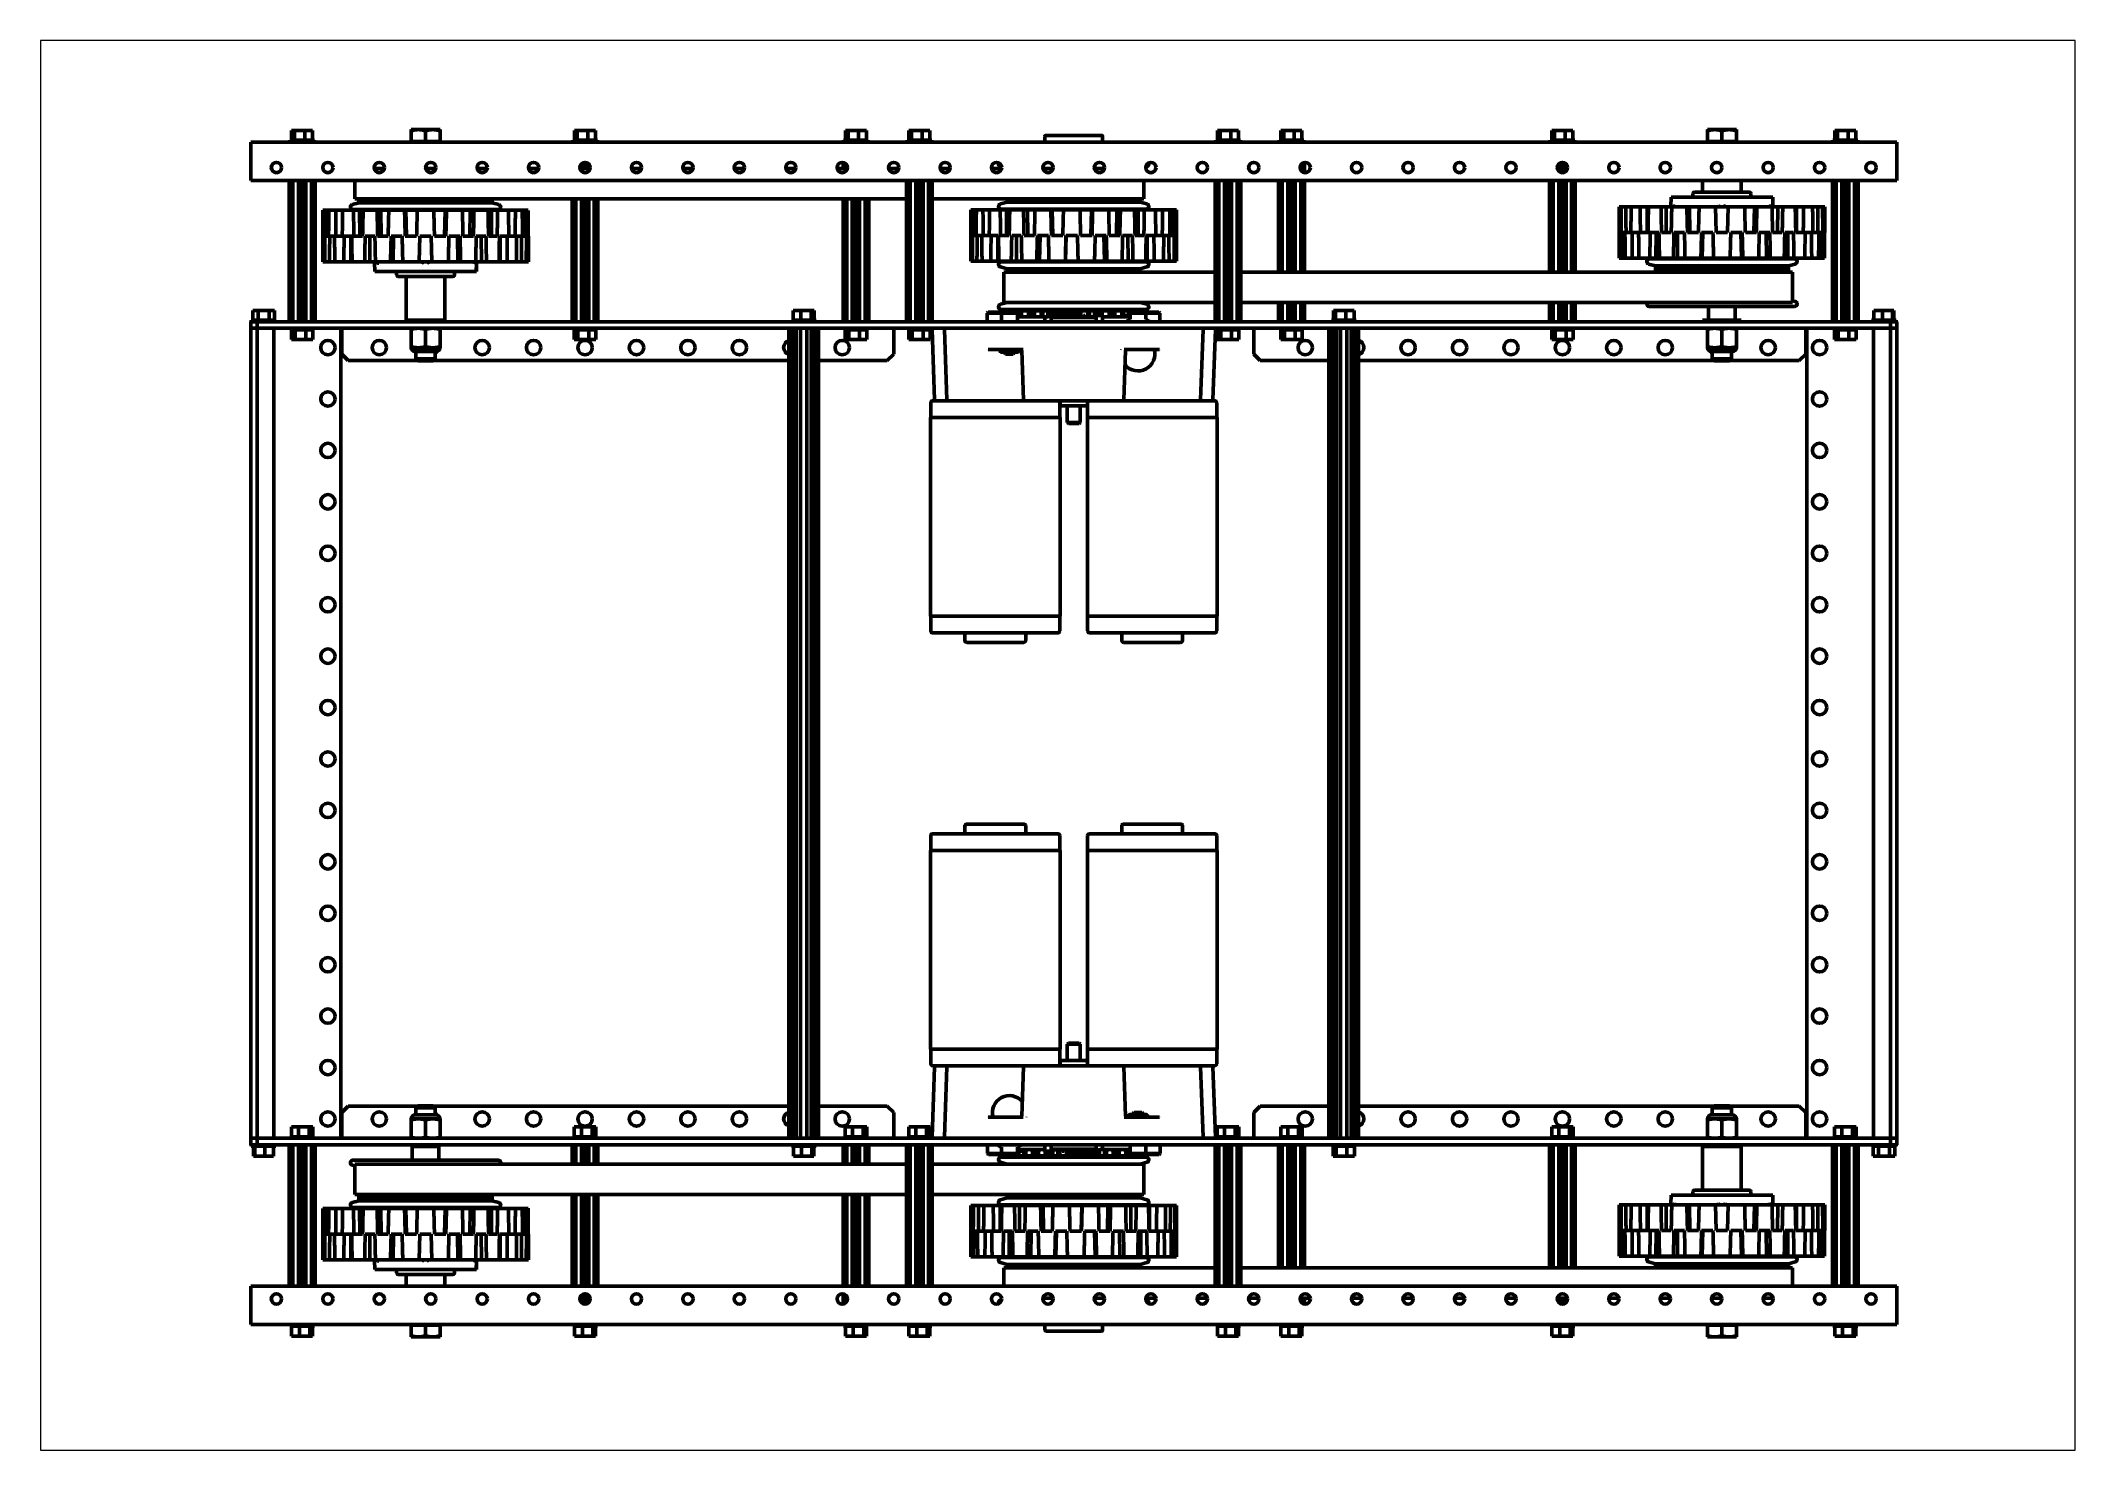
# Paper-space layout 'Layout1' of a CAD drawing. Header units: inches. Extents: x 0.3 to 10.3, y 0.8 to 7.7.
# The model-space entities are those that its viewports show. They can reach past a viewport. Long polylines and large blocks are cut down to what shows.
import ezdxf

# ---------------------------------------------------------------- set-up
doc = ezdxf.new("R2010")
doc.units = ezdxf.units.IN
doc.header["$MEASUREMENT"] = 0
doc.layers.add('Visible (ANSI)', color=7, linetype='Continuous', lineweight=50)

msp = doc.modelspace()

# ---------------------------------------------------------------- linework, layer by layer
at = {"layer": 'Visible (ANSI)'}
for p, q in [((8.621, 72.43), (8.673, 72.43)), ((8.621, 72.24), (8.621, 72.43)), ((8.673, 72.43), (8.877, 72.43)), ((8.673, 72.24), (8.673, 72.43)), ((8.877, 72.43), (9.028, 72.43)), ((8.877, 72.24), (8.877, 72.43)), ((9.028, 72.24), (9.028, 72.43)), ((11.083, 72.448), (10.943, 72.448)), ((10.943, 72.22), (10.943, 72.448)), ((11.364, 72.448), (11.083, 72.448)), ((11.224, 72.22), (11.224, 72.423)), ((11.364, 72.448), (11.505, 72.448)), ((11.505, 72.22), (11.505, 72.448)), ((14.121, 72.43), (14.173, 72.43)), ((14.121, 72.24), (14.121, 72.43)), ((14.173, 72.43), (14.377, 72.43)), ((14.173, 72.24), (14.173, 72.43)), ((14.377, 72.43), (14.528, 72.43)), ((14.377, 72.24), (14.377, 72.43)), ((14.528, 72.24), (14.528, 72.43)), ((19.387, 72.43), (19.44, 72.43)), ((19.387, 72.24), (19.387, 72.43)), ((19.44, 72.43), (19.643, 72.43)), ((19.44, 72.24), (19.44, 72.43)), ((19.643, 72.43), (19.795, 72.43)), ((19.643, 72.24), (19.643, 72.43)), ((19.795, 72.24), (19.795, 72.43)), ((20.621, 72.43), (20.673, 72.43)), ((20.621, 72.24), (20.621, 72.43)), ((20.673, 72.43), (20.877, 72.43)), ((20.673, 72.24), (20.673, 72.43)), ((20.877, 72.43), (21.028, 72.43)), ((20.877, 72.24), (20.877, 72.43)), ((21.028, 72.24), (21.028, 72.43)), ((26.621, 72.43), (26.673, 72.43)), ((26.621, 72.24), (26.621, 72.43)), ((26.673, 72.43), (26.877, 72.43)), ((26.673, 72.24), (26.673, 72.43)), ((26.877, 72.43), (27.028, 72.43)), ((26.877, 72.24), (26.877, 72.43)), ((27.028, 72.24), (27.028, 72.43)), ((27.854, 72.43), (27.906, 72.43)), ((27.854, 72.24), (27.854, 72.43)), ((27.906, 72.43), (28.11, 72.43)), ((27.906, 72.24), (27.906, 72.43)), ((28.11, 72.43), (28.262, 72.43)), ((28.11, 72.24), (28.11, 72.43)), ((28.262, 72.24), (28.262, 72.43)), ((33.121, 72.43), (33.173, 72.43)), ((33.121, 72.24), (33.121, 72.43)), ((33.173, 72.43), (33.377, 72.43)), ((33.173, 72.24), (33.173, 72.43)), ((33.377, 72.43), (33.528, 72.43)), ((33.377, 72.24), (33.377, 72.43)), ((33.528, 72.24), (33.528, 72.43)), ((36.285, 72.448), (36.144, 72.448)), ((36.144, 72.22), (36.144, 72.448)), ((36.566, 72.448), (36.285, 72.448)), ((36.425, 72.22), (36.425, 72.423)), ((36.566, 72.448), (36.706, 72.448)), ((36.706, 72.22), (36.706, 72.448)), ((38.621, 72.43), (38.673, 72.43)), ((38.621, 72.24), (38.621, 72.43)), ((38.673, 72.43), (38.877, 72.43)), ((38.673, 72.24), (38.673, 72.43)), ((38.877, 72.43), (39.028, 72.43)), ((38.877, 72.24), (38.877, 72.43)), ((39.028, 72.24), (39.028, 72.43)), ((39.825, 72.205), (7.825, 72.205)), ((7.825, 72.205), (7.825, 72.022)), ((7.825, 72.022), (7.825, 71.46)), ((9.065, 72.24), (8.585, 72.24)), ((8.585, 72.21), (8.585, 72.24)), ((9.065, 72.21), (8.585, 72.21)), ((8.7, 72.205), (8.7, 72.21)), ((8.95, 72.205), (8.95, 72.21)), ((9.065, 72.21), (9.065, 72.24)), ((10.943, 72.22), (11.083, 72.22)), ((10.943, 72.205), (10.943, 72.22)), ((11.083, 72.22), (11.224, 72.22)), ((11.224, 72.22), (11.364, 72.22)), ((11.364, 72.22), (11.505, 72.22)), ((11.505, 72.205), (11.505, 72.22)), ((14.565, 72.24), (14.085, 72.24)), ((14.085, 72.21), (14.085, 72.24)), ((14.565, 72.21), (14.085, 72.21)), ((14.2, 72.205), (14.2, 72.21)), ((14.45, 72.205), (14.45, 72.21)), ((14.565, 72.21), (14.565, 72.24)), ((19.831, 72.24), (19.351, 72.24)), ((19.351, 72.21), (19.351, 72.24)), ((19.831, 72.21), (19.351, 72.21)), ((19.466, 72.205), (19.466, 72.21)), ((19.716, 72.205), (19.716, 72.21)), ((19.831, 72.21), (19.831, 72.24)), ((21.065, 72.24), (20.585, 72.24)), ((20.585, 72.21), (20.585, 72.24)), ((21.065, 72.21), (20.585, 72.21)), ((20.7, 72.205), (20.7, 72.21)), ((20.95, 72.205), (20.95, 72.21)), ((21.065, 72.21), (21.065, 72.24)), ((23.262, 72.205), (23.262, 72.317)), ((24.367, 72.337), (23.282, 72.337)), ((24.387, 72.205), (24.387, 72.317)), ((27.065, 72.24), (26.585, 72.24)), ((26.585, 72.21), (26.585, 72.24)), ((27.065, 72.21), (26.585, 72.21)), ((26.7, 72.205), (26.7, 72.21)), ((26.95, 72.205), (26.95, 72.21)), ((27.065, 72.21), (27.065, 72.24)), ((28.298, 72.24), (27.818, 72.24)), ((27.818, 72.21), (27.818, 72.24)), ((28.298, 72.21), (27.818, 72.21)), ((27.933, 72.205), (27.933, 72.21)), ((28.183, 72.205), (28.183, 72.21)), ((28.298, 72.21), (28.298, 72.24)), ((33.565, 72.24), (33.085, 72.24)), ((33.085, 72.21), (33.085, 72.24)), ((33.565, 72.21), (33.085, 72.21)), ((33.2, 72.205), (33.2, 72.21)), ((33.45, 72.205), (33.45, 72.21)), ((33.565, 72.21), (33.565, 72.24)), ((36.144, 72.22), (36.285, 72.22)), ((36.144, 72.205), (36.144, 72.22)), ((36.285, 72.22), (36.425, 72.22)), ((36.425, 72.22), (36.566, 72.22)), ((36.566, 72.22), (36.706, 72.22)), ((36.706, 72.205), (36.706, 72.22)), ((39.065, 72.24), (38.585, 72.24)), ((38.585, 72.21), (38.585, 72.24)), ((39.065, 72.21), (38.585, 72.21)), ((38.7, 72.205), (38.7, 72.21)), ((38.95, 72.205), (38.95, 72.21)), ((39.065, 72.21), (39.065, 72.24)), ((39.825, 72.205), (39.825, 72.022)), ((39.825, 72.022), (39.825, 71.46)), ((10.226, 71.694), (10.423, 71.694)), ((11.423, 71.694), (11.226, 71.694)), ((12.423, 71.694), (12.226, 71.694)), ((13.423, 71.694), (13.226, 71.694)), ((14.423, 71.694), (14.226, 71.694)), ((14.254, 71.694), (14.254, 71.78)), ((14.325, 71.694), (14.325, 71.81)), ((14.395, 71.694), (14.395, 71.78)), ((15.423, 71.694), (15.226, 71.694)), ((16.423, 71.694), (16.226, 71.694)), ((17.423, 71.694), (17.226, 71.694)), ((18.423, 71.694), (18.226, 71.694)), ((19.423, 71.694), (19.226, 71.694)), ((19.341, 71.694), (19.341, 71.808)), ((19.412, 71.694), (19.412, 71.758)), ((20.423, 71.694), (20.226, 71.694)), ((21.423, 71.694), (21.226, 71.694)), ((22.423, 71.694), (22.226, 71.694)), ((22.424, 71.723), (22.4, 71.73)), ((23.423, 71.694), (23.226, 71.694)), ((24.226, 71.694), (24.423, 71.694)), ((25.225, 71.723), (25.249, 71.73)), ((28.237, 71.662), (28.237, 71.758)), ((28.308, 71.611), (28.308, 71.808)), ((33.254, 71.639), (33.254, 71.78)), ((33.325, 71.61), (33.325, 71.81)), ((33.395, 71.639), (33.395, 71.78)), ((7.825, 71.46), (39.825, 71.46)), ((8.575, 68.71), (8.575, 71.46)), ((8.645, 68.71), (8.645, 71.46)), ((8.754, 68.71), (8.754, 71.46)), ((8.825, 68.71), (8.825, 71.46)), ((8.895, 68.71), (8.895, 71.46)), ((9.004, 68.71), (9.004, 71.46)), ((9.075, 68.71), (9.075, 71.46)), ((9.85, 71.103), (9.85, 71.46)), ((20.575, 68.71), (20.575, 71.46)), ((20.645, 68.71), (20.645, 71.46)), ((20.754, 68.71), (20.754, 71.46)), ((20.825, 68.71), (20.825, 71.46)), ((20.895, 68.71), (20.895, 71.46)), ((21.004, 68.71), (21.004, 71.46)), ((21.075, 68.71), (21.075, 71.46)), ((25.186, 71.103), (25.186, 71.46)), ((26.575, 68.71), (26.575, 71.46)), ((26.645, 68.71), (26.645, 71.46)), ((26.754, 68.71), (26.754, 71.46)), ((26.825, 68.71), (26.825, 71.46)), ((26.895, 68.71), (26.895, 71.46)), ((27.004, 68.71), (27.004, 71.46)), ((27.075, 68.71), (27.075, 71.46)), ((27.808, 69.677), (27.808, 71.46)), ((27.879, 69.677), (27.879, 71.46)), ((27.987, 69.677), (27.987, 71.46)), ((28.058, 69.677), (28.058, 71.46)), ((28.129, 69.677), (28.129, 71.46)), ((28.237, 69.677), (28.237, 71.46)), ((28.308, 69.677), (28.308, 71.46)), ((33.075, 69.677), (33.075, 71.46)), ((33.145, 69.677), (33.145, 71.46)), ((33.254, 69.677), (33.254, 71.46)), ((33.325, 69.677), (33.325, 71.46)), ((33.395, 69.677), (33.395, 71.46)), ((33.504, 69.677), (33.504, 71.46)), ((33.575, 69.677), (33.575, 71.46)), ((35.863, 71.204), (35.863, 71.135)), ((35.894, 71.235), (36.957, 71.235)), ((36.05, 71.46), (36.05, 71.235)), ((36.8, 71.46), (36.8, 71.235)), ((36.988, 71.204), (36.988, 71.135)), ((38.575, 68.71), (38.575, 71.46)), ((38.645, 68.71), (38.645, 71.46)), ((38.754, 68.71), (38.754, 71.46)), ((38.825, 68.71), (38.825, 71.46)), ((38.895, 68.71), (38.895, 71.46)), ((39.004, 68.71), (39.004, 71.46)), ((39.075, 68.71), (39.075, 71.46)), ((9.273, 70.879), (9.228, 70.879)), ((9.273, 70.879), (9.344, 70.879)), ((9.477, 70.879), (9.344, 70.879)), ((9.477, 70.879), (9.612, 70.879)), ((9.822, 70.879), (9.612, 70.879)), ((9.932, 71.026), (9.8, 70.991)), ((9.813, 70.892), (12.635, 70.892)), ((9.822, 70.879), (9.942, 70.879)), ((9.85, 71.103), (11.226, 71.103)), ((9.93, 71.103), (9.93, 71.026)), ((9.933, 71.026), (9.93, 71.026)), ((9.93, 71.026), (9.93, 71.026)), ((9.942, 71.026), (9.933, 71.026)), ((9.942, 71.103), (9.942, 71.026)), ((9.947, 71.026), (9.942, 71.026)), ((9.942, 71.026), (9.942, 71.026)), ((9.942, 70.879), (10.011, 70.879)), ((9.942, 70.879), (9.944, 70.379)), ((9.951, 71.026), (9.947, 71.026)), ((9.982, 71.026), (9.951, 71.026)), ((9.964, 71.103), (9.964, 71.026)), ((9.967, 71.103), (9.967, 71.026)), ((9.982, 71.103), (9.982, 71.026)), ((9.993, 71.026), (9.982, 71.026)), ((9.982, 71.026), (9.982, 71.026)), ((9.998, 71.026), (9.993, 71.026)), ((10.049, 71.026), (9.998, 71.026)), ((10.011, 71.103), (10.011, 71.026)), ((10.281, 70.879), (10.011, 70.879)), ((10.015, 71.103), (10.015, 71.026)), ((10.049, 71.103), (10.049, 71.026)), ((10.051, 71.026), (10.049, 71.026)), ((10.066, 71.026), (10.051, 71.026)), ((10.072, 71.026), (10.066, 71.026)), ((10.142, 71.026), (10.072, 71.026)), ((10.086, 71.103), (10.086, 71.026)), ((10.089, 71.103), (10.089, 71.026)), ((10.132, 71.103), (10.132, 71.026)), ((10.134, 71.103), (10.134, 71.026)), ((10.142, 71.103), (10.142, 71.026)), ((10.145, 71.026), (10.142, 71.026)), ((10.165, 71.026), (10.145, 71.026)), ((10.172, 71.026), (10.165, 71.026)), ((10.26, 71.026), (10.172, 71.026)), ((10.186, 71.103), (10.186, 71.026)), ((10.189, 71.103), (10.189, 71.026)), ((10.23, 71.103), (10.23, 71.026)), ((10.232, 71.103), (10.232, 71.026)), ((10.259, 71.103), (10.259, 71.026)), ((10.263, 71.026), (10.26, 71.026)), ((10.288, 71.026), (10.263, 71.026)), ((10.281, 70.879), (10.357, 70.879)), ((10.295, 71.026), (10.288, 71.026)), ((10.398, 71.026), (10.295, 71.026)), ((10.309, 71.103), (10.309, 71.026)), ((10.312, 71.103), (10.312, 71.026)), ((10.35, 71.103), (10.35, 71.026)), ((10.353, 71.103), (10.353, 71.026)), ((10.357, 70.879), (10.508, 70.879)), ((10.357, 70.879), (10.364, 70.379)), ((10.396, 71.103), (10.396, 71.026)), ((10.398, 71.103), (10.398, 71.026)), ((10.403, 71.026), (10.398, 71.026)), ((10.431, 71.026), (10.403, 71.026)), ((10.439, 71.026), (10.431, 71.026)), ((10.556, 71.026), (10.439, 71.026)), ((10.453, 71.103), (10.453, 71.026)), ((10.455, 71.103), (10.455, 71.026)), ((10.49, 71.103), (10.49, 71.026)), ((10.492, 71.103), (10.492, 71.026)), ((10.816, 70.879), (10.508, 70.879)), ((10.537, 71.103), (10.537, 71.026)), ((10.543, 71.103), (10.543, 71.026)), ((10.554, 71.103), (10.554, 71.026)), ((10.562, 71.026), (10.556, 71.026)), ((10.592, 71.026), (10.562, 71.026)), ((10.601, 71.026), (10.592, 71.026)), ((10.728, 71.026), (10.601, 71.026)), ((10.614, 71.103), (10.614, 71.026)), ((10.616, 71.103), (10.616, 71.026)), ((10.646, 71.103), (10.646, 71.026)), ((10.648, 71.103), (10.648, 71.026)), ((10.694, 71.103), (10.694, 71.026)), ((10.7, 71.103), (10.7, 71.026)), ((10.725, 71.103), (10.725, 71.026)), ((10.735, 71.026), (10.728, 71.026)), ((10.768, 71.026), (10.735, 71.026)), ((10.776, 71.026), (10.768, 71.026)), ((10.911, 71.026), (10.776, 71.026)), ((10.788, 71.103), (10.788, 71.026)), ((10.79, 71.103), (10.79, 71.026)), ((10.815, 71.103), (10.815, 71.026)), ((10.816, 70.879), (10.842, 70.879)), ((10.817, 71.103), (10.817, 71.026)), ((10.842, 70.879), (11.063, 70.879)), ((10.842, 70.879), (10.853, 70.379)), ((10.863, 71.103), (10.863, 71.026)), ((10.869, 71.103), (10.869, 71.026)), ((10.904, 71.103), (10.904, 71.026)), ((10.905, 71.103), (10.905, 71.026)), ((10.906, 71.103), (10.906, 71.026)), ((10.919, 71.026), (10.911, 71.026)), ((10.953, 71.026), (10.919, 71.026)), ((10.962, 71.026), (10.953, 71.026)), ((11.101, 71.026), (10.962, 71.026)), ((10.972, 71.103), (10.972, 71.026)), ((10.973, 71.103), (10.973, 71.026)), ((10.994, 71.103), (10.994, 71.026)), ((10.995, 71.103), (10.995, 71.026)), ((11.036, 70.879), (11.036, 70.892)), ((11.04, 71.103), (11.04, 71.026)), ((11.046, 71.103), (11.046, 71.026)), ((11.384, 70.879), (11.063, 70.879)), ((11.085, 71.103), (11.085, 71.026)), ((11.086, 71.103), (11.086, 71.026)), ((11.094, 71.103), (11.094, 71.026)), ((11.094, 71.103), (11.094, 71.026)), ((11.109, 71.026), (11.101, 71.026)), ((11.145, 71.026), (11.109, 71.026)), ((11.153, 71.026), (11.145, 71.026)), ((11.294, 71.026), (11.153, 71.026)), ((11.162, 71.103), (11.162, 71.026)), ((11.163, 71.103), (11.163, 71.026)), ((11.177, 71.103), (11.177, 71.026)), ((11.178, 71.103), (11.178, 71.026)), ((11.221, 71.103), (11.221, 71.026)), ((20.575, 71.103), (11.226, 71.103)), ((11.227, 71.103), (11.227, 71.026)), ((11.269, 71.103), (11.269, 71.026)), ((11.271, 71.103), (11.271, 71.026)), ((11.285, 71.103), (11.285, 71.026)), ((11.286, 71.103), (11.286, 71.026)), ((11.303, 71.026), (11.294, 71.026)), ((11.338, 71.026), (11.303, 71.026)), ((11.346, 71.026), (11.338, 71.026)), ((11.486, 71.026), (11.346, 71.026)), ((11.353, 71.103), (11.353, 71.026)), ((11.353, 71.103), (11.353, 71.026)), ((11.361, 71.103), (11.361, 71.026)), ((11.363, 71.103), (11.363, 71.026)), ((11.384, 70.879), (11.605, 70.879)), ((11.401, 71.103), (11.401, 71.026)), ((11.408, 71.103), (11.408, 71.026)), ((11.411, 70.879), (11.411, 70.892)), ((11.452, 71.103), (11.452, 71.026)), ((11.454, 71.103), (11.454, 71.026)), ((11.474, 71.103), (11.474, 71.026)), ((11.475, 71.103), (11.475, 71.026)), ((11.494, 71.026), (11.486, 71.026)), ((11.529, 71.026), (11.494, 71.026)), ((11.537, 71.026), (11.529, 71.026)), ((11.671, 71.026), (11.537, 71.026)), ((11.542, 71.103), (11.542, 71.026)), ((11.543, 71.103), (11.543, 71.026)), ((11.544, 71.103), (11.544, 71.026)), ((11.578, 71.103), (11.578, 71.026)), ((11.585, 71.103), (11.585, 71.026)), ((11.605, 70.879), (11.594, 70.379)), ((11.605, 70.879), (11.632, 70.879)), ((11.63, 71.103), (11.63, 71.026)), ((11.632, 71.103), (11.632, 71.026)), ((11.939, 70.879), (11.632, 70.879)), ((11.658, 71.103), (11.658, 71.026)), ((11.66, 71.103), (11.66, 71.026)), ((11.68, 71.026), (11.671, 71.026)), ((11.713, 71.026), (11.68, 71.026)), ((11.72, 71.026), (11.713, 71.026)), ((11.847, 71.026), (11.72, 71.026)), ((11.723, 71.103), (11.723, 71.026)), ((11.747, 71.103), (11.747, 71.026)), ((11.753, 71.103), (11.753, 71.026)), ((11.799, 71.103), (11.799, 71.026)), ((11.801, 71.103), (11.801, 71.026)), ((11.832, 71.103), (11.832, 71.026)), ((11.834, 71.103), (11.834, 71.026)), ((11.855, 71.026), (11.847, 71.026)), ((11.886, 71.026), (11.855, 71.026)), ((11.892, 71.026), (11.886, 71.026)), ((12.008, 71.026), (11.892, 71.026)), ((11.894, 71.103), (11.894, 71.026)), ((11.905, 71.103), (11.905, 71.026)), ((11.91, 71.103), (11.91, 71.026)), ((11.939, 70.879), (12.09, 70.879)), ((11.955, 71.103), (11.955, 71.026)), ((11.958, 71.103), (11.958, 71.026)), ((11.992, 71.103), (11.992, 71.026)), ((11.995, 71.103), (11.995, 71.026)), ((12.016, 71.026), (12.008, 71.026)), ((12.044, 71.026), (12.016, 71.026)), ((12.049, 71.026), (12.044, 71.026)), ((12.152, 71.026), (12.049, 71.026)), ((12.05, 71.103), (12.05, 71.026)), ((12.052, 71.103), (12.052, 71.026)), ((12.09, 70.879), (12.084, 70.379)), ((12.09, 70.879), (12.167, 70.879)), ((12.095, 71.103), (12.095, 71.026)), ((12.097, 71.103), (12.097, 71.026)), ((12.136, 71.103), (12.136, 71.026)), ((12.138, 71.103), (12.138, 71.026)), ((12.16, 71.026), (12.152, 71.026)), ((12.184, 71.026), (12.16, 71.026)), ((12.436, 70.879), (12.167, 70.879)), ((12.188, 71.026), (12.184, 71.026)), ((12.188, 71.103), (12.188, 71.026)), ((12.276, 71.026), (12.188, 71.026)), ((12.215, 71.103), (12.215, 71.026)), ((12.218, 71.103), (12.218, 71.026)), ((12.259, 71.103), (12.259, 71.026)), ((12.262, 71.103), (12.262, 71.026)), ((12.283, 71.026), (12.276, 71.026)), ((12.303, 71.026), (12.283, 71.026)), ((12.305, 71.026), (12.303, 71.026)), ((12.305, 71.103), (12.305, 71.026)), ((12.376, 71.026), (12.305, 71.026)), ((12.313, 71.103), (12.313, 71.026)), ((12.316, 71.103), (12.316, 71.026)), ((12.358, 71.103), (12.358, 71.026)), ((12.362, 71.103), (12.362, 71.026)), ((12.381, 71.026), (12.376, 71.026)), ((12.397, 71.026), (12.381, 71.026)), ((12.398, 71.026), (12.397, 71.026)), ((12.398, 71.103), (12.398, 71.026)), ((12.45, 71.026), (12.398, 71.026)), ((12.433, 71.103), (12.433, 71.026)), ((12.436, 71.103), (12.436, 71.026)), ((12.436, 70.879), (12.505, 70.879)), ((12.455, 71.026), (12.45, 71.026)), ((12.465, 71.026), (12.455, 71.026)), ((12.466, 71.026), (12.465, 71.026)), ((12.466, 71.103), (12.466, 71.026)), ((12.496, 71.026), (12.466, 71.026)), ((12.48, 71.103), (12.48, 71.026)), ((12.484, 71.103), (12.484, 71.026)), ((12.5, 71.026), (12.496, 71.026)), ((12.506, 71.026), (12.5, 71.026)), ((12.505, 70.879), (12.504, 70.379)), ((12.505, 70.879), (12.625, 70.879)), ((12.506, 71.103), (12.506, 71.026)), ((12.515, 71.026), (12.506, 71.026)), ((12.506, 71.026), (12.506, 71.026)), ((12.517, 71.026), (12.515, 71.026)), ((12.515, 71.026), (12.648, 70.991)), ((12.517, 71.103), (12.517, 71.026)), ((12.517, 71.026), (12.517, 71.026)), ((12.835, 70.879), (12.625, 70.879)), ((12.835, 70.879), (12.971, 70.879)), ((13.104, 70.879), (12.971, 70.879)), ((13.104, 70.879), (13.174, 70.879)), ((13.22, 70.879), (13.174, 70.879)), ((14.075, 68.71), (14.075, 71.103)), ((14.145, 68.71), (14.145, 71.103)), ((14.254, 68.71), (14.254, 71.103)), ((14.325, 68.71), (14.325, 71.103)), ((14.395, 68.71), (14.395, 71.103)), ((14.504, 68.71), (14.504, 71.103)), ((14.575, 68.71), (14.575, 71.103)), ((19.341, 68.71), (19.341, 71.103)), ((19.412, 68.71), (19.412, 71.103)), ((19.52, 68.71), (19.52, 71.103)), ((19.591, 68.71), (19.591, 71.103)), ((19.662, 68.71), (19.662, 71.103)), ((19.77, 68.71), (19.77, 71.103)), ((19.841, 68.71), (19.841, 71.103)), ((23.839, 71.103), (21.075, 71.103)), ((21.866, 70.89), (21.826, 70.89)), ((21.866, 70.89), (21.931, 70.89)), ((22.059, 70.89), (21.931, 70.89)), ((22.059, 70.89), (22.19, 70.89)), ((22.395, 70.89), (22.19, 70.89)), ((22.395, 70.89), (22.518, 70.89)), ((22.533, 71.038), (22.4, 71.002)), ((22.413, 70.904), (25.236, 70.904)), ((22.518, 70.89), (22.581, 70.89)), ((22.518, 70.89), (22.519, 70.39)), ((22.531, 71.103), (22.531, 71.038)), ((22.533, 71.038), (22.531, 71.038)), ((22.538, 71.038), (22.533, 71.038)), ((22.538, 71.103), (22.538, 71.038)), ((22.542, 71.038), (22.538, 71.038)), ((22.538, 71.038), (22.538, 71.038)), ((22.545, 71.038), (22.542, 71.038)), ((22.571, 71.038), (22.545, 71.038)), ((22.558, 71.103), (22.558, 71.038)), ((22.561, 71.103), (22.561, 71.038)), ((22.571, 71.103), (22.571, 71.038)), ((22.572, 71.038), (22.571, 71.038)), ((22.581, 71.038), (22.572, 71.038)), ((22.586, 71.038), (22.581, 71.038)), ((22.847, 70.89), (22.581, 70.89)), ((22.633, 71.038), (22.586, 71.038)), ((22.599, 71.103), (22.599, 71.038)), ((22.603, 71.103), (22.603, 71.038)), ((22.633, 71.103), (22.633, 71.038)), ((22.634, 71.038), (22.633, 71.038)), ((22.648, 71.038), (22.634, 71.038)), ((22.654, 71.038), (22.648, 71.038)), ((22.72, 71.038), (22.654, 71.038)), ((22.668, 71.103), (22.668, 71.038)), ((22.671, 71.103), (22.671, 71.038)), ((22.714, 71.103), (22.714, 71.038)), ((22.716, 71.103), (22.716, 71.038)), ((22.72, 71.103), (22.72, 71.038)), ((22.723, 71.038), (22.72, 71.038)), ((22.742, 71.038), (22.723, 71.038)), ((22.748, 71.038), (22.742, 71.038)), ((22.832, 71.038), (22.748, 71.038)), ((22.762, 71.103), (22.762, 71.038)), ((22.766, 71.103), (22.766, 71.038)), ((22.807, 71.103), (22.807, 71.038)), ((22.809, 71.103), (22.809, 71.038)), ((22.832, 71.103), (22.832, 71.038)), ((22.836, 71.038), (22.832, 71.038)), ((22.859, 71.038), (22.836, 71.038)), ((22.847, 70.89), (22.927, 70.89)), ((22.867, 71.038), (22.859, 71.038)), ((22.967, 71.038), (22.867, 71.038)), ((22.881, 71.103), (22.881, 71.038)), ((22.884, 71.103), (22.884, 71.038)), ((22.923, 71.103), (22.923, 71.038)), ((22.925, 71.103), (22.925, 71.038)), ((22.927, 70.89), (23.072, 70.89)), ((22.927, 70.89), (22.933, 70.39)), ((22.966, 71.103), (22.966, 71.038)), ((22.971, 71.038), (22.967, 71.038)), ((22.998, 71.038), (22.971, 71.038)), ((23.006, 71.038), (22.998, 71.038)), ((23.12, 71.038), (23.006, 71.038)), ((23.02, 71.103), (23.02, 71.038)), ((23.023, 71.103), (23.023, 71.038)), ((23.058, 71.103), (23.058, 71.038)), ((23.06, 71.103), (23.06, 71.038)), ((23.378, 70.89), (23.072, 70.89)), ((23.105, 71.103), (23.105, 71.038)), ((23.111, 71.103), (23.111, 71.038)), ((23.119, 71.103), (23.119, 71.038)), ((23.126, 71.038), (23.12, 71.038)), ((23.156, 71.038), (23.126, 71.038)), ((23.164, 71.038), (23.156, 71.038)), ((23.289, 71.038), (23.164, 71.038)), ((23.177, 71.103), (23.177, 71.038)), ((23.179, 71.103), (23.179, 71.038)), ((23.211, 71.103), (23.211, 71.038)), ((23.213, 71.103), (23.213, 71.038)), ((23.259, 71.103), (23.259, 71.038)), ((23.265, 71.103), (23.265, 71.038)), ((23.287, 71.103), (23.287, 71.038)), ((23.296, 71.038), (23.289, 71.038)), ((23.329, 71.038), (23.296, 71.038)), ((23.337, 71.038), (23.329, 71.038)), ((23.47, 71.038), (23.337, 71.038)), ((23.349, 71.103), (23.349, 71.038)), ((23.351, 71.103), (23.351, 71.038)), ((23.378, 71.103), (23.378, 71.038)), ((23.378, 70.89), (23.408, 70.89)), ((23.38, 71.103), (23.38, 71.038)), ((23.408, 70.89), (23.625, 70.89)), ((23.408, 70.89), (23.419, 70.39)), ((23.425, 71.103), (23.425, 71.038)), ((23.432, 71.103), (23.432, 71.038)), ((23.465, 71.103), (23.465, 71.038)), ((23.466, 71.103), (23.466, 71.038)), ((23.478, 71.038), (23.47, 71.038)), ((23.512, 71.038), (23.478, 71.038)), ((23.521, 71.038), (23.512, 71.038)), ((23.659, 71.038), (23.521, 71.038)), ((23.531, 71.103), (23.531, 71.038)), ((23.533, 71.103), (23.533, 71.038)), ((23.545, 70.89), (23.545, 70.904)), ((23.554, 71.103), (23.554, 71.038)), ((23.556, 71.103), (23.556, 71.038)), ((23.601, 71.103), (23.601, 71.038)), ((23.607, 71.103), (23.607, 71.038)), ((23.623, 70.89), (23.623, 70.904)), ((23.946, 70.89), (23.625, 70.89)), ((23.645, 71.103), (23.645, 71.038)), ((23.646, 71.103), (23.646, 71.038)), ((23.653, 71.103), (23.653, 71.038)), ((23.653, 71.103), (23.653, 71.038)), ((23.667, 71.038), (23.659, 71.038)), ((23.703, 71.038), (23.667, 71.038)), ((23.711, 71.038), (23.703, 71.038)), ((23.852, 71.038), (23.711, 71.038)), ((23.72, 71.103), (23.72, 71.038)), ((23.721, 71.103), (23.721, 71.038)), ((23.737, 71.103), (23.737, 71.038)), ((23.738, 71.103), (23.738, 71.038)), ((23.781, 71.103), (23.781, 71.038)), ((23.788, 71.103), (23.788, 71.038)), ((23.829, 71.103), (23.829, 71.038)), ((23.83, 71.103), (23.83, 71.038)), ((23.839, 71.103), (25.186, 71.103)), ((23.843, 71.103), (23.843, 71.038)), ((23.844, 71.103), (23.844, 71.038)), ((23.861, 71.038), (23.852, 71.038)), ((23.896, 71.038), (23.861, 71.038)), ((23.904, 71.038), (23.896, 71.038)), ((23.903, 70.89), (23.903, 70.904)), ((24.044, 71.038), (23.904, 71.038)), ((23.912, 71.103), (23.912, 71.038)), ((23.912, 71.103), (23.912, 71.038)), ((23.921, 71.103), (23.921, 71.038)), ((23.922, 71.103), (23.922, 71.038)), ((23.946, 70.89), (24.171, 70.89)), ((23.962, 71.103), (23.962, 71.038)), ((23.969, 71.103), (23.969, 71.038)), ((24.013, 71.103), (24.013, 71.038)), ((24.014, 71.103), (24.014, 71.038)), ((24.033, 71.103), (24.033, 71.038)), ((24.034, 71.103), (24.034, 71.038)), ((24.053, 71.038), (24.044, 71.038)), ((24.088, 71.038), (24.053, 71.038)), ((24.095, 71.038), (24.088, 71.038)), ((24.231, 71.038), (24.095, 71.038)), ((24.101, 71.103), (24.101, 71.038)), ((24.104, 71.103), (24.104, 71.038)), ((24.104, 70.89), (24.104, 70.904)), ((24.105, 71.103), (24.105, 71.038)), ((24.14, 71.103), (24.14, 71.038)), ((24.147, 71.103), (24.147, 71.038)), ((24.171, 70.89), (24.16, 70.39)), ((24.171, 70.89), (24.194, 70.89)), ((24.192, 71.103), (24.192, 71.038)), ((24.194, 71.103), (24.194, 71.038)), ((24.503, 70.89), (24.194, 70.89)), ((24.219, 71.103), (24.219, 71.038)), ((24.22, 71.103), (24.22, 71.038)), ((24.24, 71.038), (24.231, 71.038)), ((24.274, 71.038), (24.24, 71.038)), ((24.281, 71.038), (24.274, 71.038)), ((24.41, 71.038), (24.281, 71.038)), ((24.284, 71.103), (24.284, 71.038)), ((24.312, 71.103), (24.312, 71.038)), ((24.318, 71.103), (24.318, 71.038)), ((24.363, 71.103), (24.363, 71.038)), ((24.366, 71.103), (24.366, 71.038)), ((24.395, 71.103), (24.395, 71.038)), ((24.397, 71.103), (24.397, 71.038)), ((24.418, 71.038), (24.41, 71.038)), ((24.449, 71.038), (24.418, 71.038)), ((24.456, 71.038), (24.449, 71.038)), ((24.575, 71.038), (24.456, 71.038)), ((24.457, 71.103), (24.457, 71.038)), ((24.472, 71.103), (24.472, 71.038)), ((24.477, 71.103), (24.477, 71.038)), ((24.503, 70.89), (24.66, 70.89)), ((24.523, 71.103), (24.523, 71.038)), ((24.525, 71.103), (24.525, 71.038)), ((24.559, 71.103), (24.559, 71.038)), ((24.561, 71.103), (24.561, 71.038)), ((24.583, 71.038), (24.575, 71.038)), ((24.611, 71.038), (24.583, 71.038)), ((24.616, 71.038), (24.611, 71.038)), ((24.723, 71.038), (24.616, 71.038)), ((24.617, 71.103), (24.617, 71.038)), ((24.618, 71.103), (24.618, 71.038)), ((24.623, 71.103), (24.623, 71.038)), ((24.66, 70.89), (24.653, 70.39)), ((24.66, 70.89), (24.732, 70.89)), ((24.666, 71.103), (24.666, 71.038)), ((24.669, 71.103), (24.669, 71.038)), ((24.706, 71.103), (24.706, 71.038)), ((24.709, 71.103), (24.709, 71.038)), ((24.731, 71.038), (24.723, 71.038)), ((24.756, 71.038), (24.731, 71.038)), ((25.006, 70.89), (24.732, 70.89)), ((24.76, 71.038), (24.756, 71.038)), ((24.76, 71.103), (24.76, 71.038)), ((24.851, 71.038), (24.76, 71.038)), ((24.791, 71.103), (24.791, 71.038)), ((24.793, 71.103), (24.793, 71.038)), ((24.834, 71.103), (24.834, 71.038)), ((24.837, 71.103), (24.837, 71.038)), ((24.858, 71.038), (24.851, 71.038)), ((24.879, 71.038), (24.858, 71.038)), ((24.882, 71.038), (24.879, 71.038)), ((24.882, 71.103), (24.882, 71.038)), ((24.956, 71.038), (24.882, 71.038)), ((24.894, 71.103), (24.894, 71.038)), ((24.897, 71.103), (24.897, 71.038)), ((24.939, 71.103), (24.939, 71.038)), ((24.942, 71.103), (24.942, 71.038)), ((24.962, 71.038), (24.956, 71.038)), ((24.979, 71.038), (24.962, 71.038)), ((24.981, 71.038), (24.979, 71.038)), ((24.981, 71.103), (24.981, 71.038)), ((25.036, 71.038), (24.981, 71.038)), ((25.006, 70.89), (25.08, 70.89)), ((25.019, 71.103), (25.019, 71.038)), ((25.023, 71.103), (25.023, 71.038)), ((25.041, 71.038), (25.036, 71.038)), ((25.053, 71.038), (25.041, 71.038)), ((25.054, 71.038), (25.053, 71.038)), ((25.054, 71.103), (25.054, 71.038)), ((25.089, 71.038), (25.054, 71.038)), ((25.073, 71.103), (25.073, 71.038)), ((25.076, 71.103), (25.076, 71.038)), ((25.08, 70.89), (25.079, 70.39)), ((25.08, 70.89), (25.198, 70.89)), ((25.093, 71.038), (25.089, 71.038)), ((25.1, 71.038), (25.093, 71.038)), ((25.1, 71.103), (25.1, 71.038)), ((25.114, 71.038), (25.1, 71.038)), ((25.1, 71.038), (25.1, 71.038)), ((25.102, 71.103), (25.102, 71.038)), ((25.117, 71.038), (25.114, 71.038)), ((25.116, 71.038), (25.249, 71.002)), ((25.118, 71.038), (25.117, 71.038)), ((25.118, 71.103), (25.118, 71.038)), ((25.118, 71.038), (25.118, 71.038)), ((25.413, 70.89), (25.198, 70.89)), ((25.413, 70.89), (25.552, 70.89)), ((25.691, 70.89), (25.552, 70.89)), ((25.691, 70.89), (25.766, 70.89)), ((25.818, 70.89), (25.766, 70.89)), ((25.818, 70.89), (25.823, 70.89)), ((34.425, 70.947), (34.432, 70.947)), ((34.425, 70.947), (34.425, 70.447)), ((34.432, 70.947), (34.467, 70.947)), ((34.467, 70.947), (34.558, 70.947)), ((34.558, 70.947), (34.662, 70.947)), ((34.662, 70.947), (34.835, 70.947)), ((34.835, 70.947), (34.974, 70.947)), ((34.974, 70.947), (34.972, 70.447)), ((34.974, 70.947), (34.999, 70.947)), ((34.999, 70.947), (35.241, 70.947)), ((35.241, 70.947), (35.34, 70.947)), ((35.34, 70.947), (35.451, 70.947)), ((35.34, 70.947), (35.344, 70.447)), ((35.437, 71.135), (35.434, 70.963)), ((35.438, 71.135), (35.435, 70.965)), ((35.437, 71.135), (35.438, 71.135)), ((35.438, 71.135), (35.651, 71.135)), ((35.451, 70.947), (35.743, 70.947)), ((35.681, 71.135), (36.234, 71.135)), ((35.743, 70.947), (35.795, 70.947)), ((35.795, 70.947), (35.983, 70.947)), ((35.795, 70.947), (35.804, 70.447)), ((35.983, 70.947), (36.3, 70.947)), ((36.258, 71.135), (36.593, 71.135)), ((36.313, 70.447), (36.3, 70.947)), ((36.3, 70.947), (36.55, 70.947)), ((36.55, 70.947), (36.537, 70.447)), ((36.55, 70.947), (36.868, 70.947)), ((36.616, 71.135), (37.169, 71.135)), ((36.868, 70.947), (37.056, 70.947)), ((37.056, 70.947), (37.047, 70.447)), ((37.056, 70.947), (37.108, 70.947)), ((37.108, 70.947), (37.399, 70.947)), ((37.2, 71.135), (37.413, 71.135)), ((37.399, 70.947), (37.51, 70.947)), ((37.413, 71.135), (37.413, 71.135)), ((37.413, 71.135), (37.416, 70.963)), ((37.413, 71.135), (37.416, 70.965)), ((37.51, 70.947), (37.507, 70.447)), ((37.51, 70.947), (37.61, 70.947)), ((37.61, 70.947), (37.852, 70.947)), ((37.852, 70.947), (37.877, 70.947)), ((37.877, 70.947), (38.016, 70.947)), ((37.877, 70.947), (37.878, 70.447)), ((38.016, 70.947), (38.189, 70.947)), ((38.189, 70.947), (38.293, 70.947)), ((38.293, 70.947), (38.383, 70.947)), ((38.383, 70.947), (38.419, 70.947)), ((38.419, 70.947), (38.425, 70.947)), ((38.425, 70.947), (38.425, 70.447)), ((34.425, 70.447), (34.429, 70.447)), ((34.465, 70.447), (34.433, 70.447)), ((34.478, 70.447), (34.541, 70.447)), ((34.655, 70.447), (34.562, 70.447)), ((34.685, 70.447), (34.806, 70.447)), ((34.99, 70.447), (34.843, 70.447)), ((35.033, 70.447), (35.202, 70.447)), ((35.144, 69.947), (35.145, 70.447)), ((35.44, 70.447), (35.252, 70.447)), ((35.494, 70.447), (35.698, 70.447)), ((35.559, 69.947), (35.565, 70.447)), ((35.97, 70.447), (35.755, 70.447)), ((36.03, 70.447), (36.252, 70.447)), ((36.044, 69.947), (36.055, 70.447)), ((36.313, 70.447), (36.537, 70.447)), ((36.599, 70.447), (36.82, 70.447)), ((36.807, 69.947), (36.796, 70.447)), ((37.095, 70.447), (36.881, 70.447)), ((37.153, 70.447), (37.357, 70.447)), ((37.292, 69.947), (37.286, 70.447)), ((37.599, 70.447), (37.411, 70.447)), ((37.648, 70.447), (37.818, 70.447)), ((37.707, 69.947), (37.705, 70.447)), ((38.008, 70.447), (37.861, 70.447)), ((38.045, 70.447), (38.166, 70.447)), ((38.288, 70.447), (38.195, 70.447)), ((38.31, 70.447), (38.373, 70.447)), ((38.418, 70.447), (38.386, 70.447)), ((38.422, 70.447), (38.425, 70.447)), ((9.227, 70.379), (9.224, 70.379)), ((9.224, 69.879), (9.224, 70.379)), ((9.231, 70.379), (9.263, 70.379)), ((9.339, 70.379), (9.276, 70.379)), ((9.361, 70.379), (9.454, 70.379)), ((9.604, 70.379), (9.483, 70.379)), ((9.641, 70.379), (9.788, 70.379)), ((9.772, 69.879), (9.771, 70.379)), ((10.001, 70.379), (9.831, 70.379)), ((10.05, 70.379), (10.238, 70.379)), ((10.139, 69.879), (10.143, 70.379)), ((10.496, 70.379), (10.292, 70.379)), ((10.554, 70.379), (10.769, 70.379)), ((10.593, 69.879), (10.602, 70.379)), ((11.05, 70.379), (10.829, 70.379)), ((11.099, 69.879), (11.112, 70.379)), ((11.336, 70.379), (11.112, 70.379)), ((11.336, 70.379), (11.349, 69.879)), ((11.619, 70.379), (11.397, 70.379)), ((11.679, 70.379), (11.894, 70.379)), ((11.854, 69.879), (11.845, 70.379)), ((12.155, 70.379), (11.951, 70.379)), ((12.209, 70.379), (12.397, 70.379)), ((12.309, 69.879), (12.305, 70.379)), ((12.616, 70.379), (12.447, 70.379)), ((12.66, 70.379), (12.806, 70.379)), ((12.675, 69.879), (12.677, 70.379)), ((12.964, 70.379), (12.843, 70.379)), ((12.994, 70.379), (13.087, 70.379)), ((13.171, 70.379), (13.108, 70.379)), ((13.184, 70.379), (13.216, 70.379)), ((13.224, 70.379), (13.221, 70.379)), ((13.224, 69.879), (13.224, 70.379)), ((21.826, 70.39), (21.825, 70.39)), ((21.825, 69.89), (21.825, 70.39)), ((21.829, 70.39), (21.857, 70.39)), ((21.927, 70.39), (21.868, 70.39)), ((21.948, 70.39), (22.037, 70.39)), ((22.182, 70.39), (22.065, 70.39)), ((22.218, 70.39), (22.362, 70.39)), ((22.352, 69.89), (22.35, 70.39)), ((22.57, 70.39), (22.404, 70.39)), ((22.619, 70.39), (22.805, 70.39)), ((22.711, 69.89), (22.715, 70.39)), ((23.06, 70.39), (22.859, 70.39)), ((23.118, 70.39), (23.331, 70.39)), ((23.16, 69.89), (23.169, 70.39)), ((23.612, 70.39), (23.391, 70.39)), ((23.664, 69.89), (23.677, 70.39)), ((23.673, 70.39), (23.897, 70.39)), ((24.181, 70.39), (23.959, 70.39)), ((24.457, 70.39), (24.241, 70.39)), ((24.421, 69.89), (24.412, 70.39)), ((24.721, 70.39), (24.515, 70.39)), ((24.775, 70.39), (24.966, 70.39)), ((24.881, 69.89), (24.876, 70.39)), ((25.188, 70.39), (25.016, 70.39)), ((25.233, 70.39), (25.383, 70.39)), ((25.254, 69.89), (25.255, 70.39)), ((25.545, 70.39), (25.42, 70.39)), ((25.576, 70.39), (25.673, 70.39)), ((25.763, 70.39), (25.695, 70.39)), ((25.777, 70.39), (25.813, 70.39)), ((25.825, 70.39), (25.819, 70.39)), ((25.825, 69.89), (25.825, 70.39)), ((9.23, 69.879), (9.224, 69.879)), ((9.266, 69.879), (9.23, 69.879)), ((9.356, 69.879), (9.266, 69.879)), ((9.46, 69.879), (9.356, 69.879)), ((9.633, 69.879), (9.46, 69.879)), ((9.772, 69.879), (9.633, 69.879)), ((9.797, 69.879), (9.772, 69.879)), ((10.039, 69.879), (9.797, 69.879)), ((10.139, 69.879), (10.039, 69.879)), ((10.25, 69.879), (10.139, 69.879)), ((10.236, 69.691), (10.233, 69.863)), ((10.236, 69.691), (10.233, 69.861)), ((10.236, 69.691), (10.236, 69.691)), ((10.45, 69.691), (10.236, 69.691)), ((10.541, 69.879), (10.25, 69.879)), ((11.033, 69.691), (10.48, 69.691)), ((10.593, 69.879), (10.541, 69.879)), ((10.781, 69.879), (10.593, 69.879)), ((10.661, 69.623), (10.661, 69.691)), ((11.099, 69.879), (10.781, 69.879)), ((11.391, 69.691), (11.056, 69.691)), ((11.349, 69.879), (11.099, 69.879)), ((11.666, 69.879), (11.349, 69.879)), ((11.968, 69.691), (11.415, 69.691)), ((11.854, 69.879), (11.666, 69.879)), ((11.786, 69.623), (11.786, 69.691)), ((11.906, 69.879), (11.854, 69.879)), ((12.198, 69.879), (11.906, 69.879)), ((12.211, 69.691), (11.998, 69.691)), ((12.309, 69.879), (12.198, 69.879)), ((12.211, 69.691), (12.214, 69.861)), ((12.212, 69.691), (12.211, 69.691)), ((12.212, 69.691), (12.215, 69.863)), ((12.408, 69.879), (12.309, 69.879)), ((12.65, 69.879), (12.408, 69.879)), ((12.675, 69.879), (12.65, 69.879)), ((12.814, 69.879), (12.675, 69.879)), ((12.988, 69.879), (12.814, 69.879)), ((13.091, 69.879), (12.988, 69.879)), ((13.182, 69.879), (13.091, 69.879)), ((13.217, 69.879), (13.182, 69.879)), ((13.224, 69.879), (13.217, 69.879)), ((21.828, 69.89), (21.825, 69.89)), ((21.859, 69.89), (21.828, 69.89)), ((21.943, 69.89), (21.859, 69.89)), ((22.043, 69.89), (21.943, 69.89)), ((22.211, 69.89), (22.043, 69.89)), ((22.352, 69.89), (22.211, 69.89)), ((22.371, 69.89), (22.352, 69.89)), ((22.609, 69.89), (22.371, 69.89)), ((22.533, 69.743), (22.4, 69.779)), ((25.236, 69.877), (22.413, 69.877)), ((23.81, 69.677), (22.463, 69.677)), ((22.463, 69.677), (22.463, 69.087)), ((22.531, 69.743), (22.533, 69.743)), ((22.531, 69.677), (22.531, 69.743)), ((22.533, 69.743), (22.538, 69.743)), ((22.538, 69.743), (22.538, 69.743)), ((22.538, 69.743), (22.542, 69.743)), ((22.538, 69.677), (22.538, 69.743)), ((22.542, 69.743), (22.545, 69.743)), ((22.545, 69.743), (22.571, 69.743)), ((22.558, 69.677), (22.558, 69.743)), ((22.561, 69.677), (22.561, 69.743)), ((22.571, 69.743), (22.572, 69.743)), ((22.571, 69.677), (22.571, 69.743)), ((22.572, 69.743), (22.581, 69.743)), ((22.581, 69.743), (22.586, 69.743)), ((22.586, 69.743), (22.633, 69.743)), ((22.599, 69.677), (22.599, 69.743)), ((22.603, 69.677), (22.603, 69.743)), ((22.711, 69.89), (22.609, 69.89)), ((22.633, 69.743), (22.634, 69.743)), ((22.633, 69.677), (22.633, 69.743)), ((22.634, 69.743), (22.648, 69.743)), ((22.648, 69.743), (22.654, 69.743)), ((22.654, 69.743), (22.72, 69.743)), ((22.668, 69.677), (22.668, 69.743)), ((22.671, 69.677), (22.671, 69.743)), ((22.816, 69.89), (22.711, 69.89)), ((22.714, 69.677), (22.714, 69.743)), ((22.716, 69.677), (22.716, 69.743)), ((22.72, 69.743), (22.722, 69.743)), ((22.72, 69.677), (22.72, 69.743)), ((22.722, 69.743), (22.742, 69.743)), ((22.742, 69.743), (22.748, 69.743)), ((22.748, 69.743), (22.832, 69.743)), ((22.762, 69.677), (22.762, 69.743)), ((22.765, 69.677), (22.765, 69.743)), ((22.807, 69.677), (22.807, 69.743)), ((22.809, 69.677), (22.809, 69.743)), ((23.105, 69.89), (22.816, 69.89)), ((22.832, 69.743), (22.836, 69.743)), ((22.832, 69.677), (22.832, 69.743)), ((22.834, 69.877), (22.833, 69.89)), ((22.836, 69.743), (22.859, 69.743)), ((22.859, 69.743), (22.866, 69.743)), ((22.866, 69.743), (22.967, 69.743)), ((22.88, 69.677), (22.88, 69.743)), ((22.883, 69.677), (22.883, 69.743)), ((22.922, 69.677), (22.922, 69.743)), ((22.925, 69.677), (22.925, 69.743)), ((22.966, 69.677), (22.966, 69.743)), ((22.967, 69.743), (22.971, 69.743)), ((22.971, 69.743), (22.998, 69.743)), ((22.986, 69.877), (22.986, 69.89)), ((22.998, 69.743), (23.006, 69.743)), ((23.006, 69.743), (23.12, 69.743)), ((23.02, 69.677), (23.02, 69.743)), ((23.022, 69.677), (23.022, 69.743)), ((23.058, 69.677), (23.058, 69.743)), ((23.06, 69.677), (23.06, 69.743)), ((23.16, 69.89), (23.105, 69.89)), ((23.105, 69.677), (23.105, 69.743)), ((23.11, 69.677), (23.11, 69.743)), ((23.119, 69.677), (23.119, 69.743)), ((23.12, 69.743), (23.126, 69.743)), ((23.126, 69.743), (23.156, 69.743)), ((23.156, 69.743), (23.164, 69.743)), ((23.344, 69.89), (23.16, 69.89)), ((23.164, 69.743), (23.289, 69.743)), ((23.177, 69.677), (23.177, 69.743)), ((23.179, 69.677), (23.179, 69.743)), ((23.211, 69.677), (23.211, 69.743)), ((23.213, 69.677), (23.213, 69.743)), ((23.259, 69.677), (23.259, 69.743)), ((23.265, 69.677), (23.265, 69.743)), ((23.286, 69.677), (23.286, 69.743)), ((23.289, 69.743), (23.296, 69.743)), ((23.296, 69.743), (23.328, 69.743)), ((23.328, 69.743), (23.337, 69.743)), ((23.337, 69.743), (23.47, 69.743)), ((23.66, 69.89), (23.344, 69.89)), ((23.349, 69.677), (23.349, 69.743)), ((23.351, 69.677), (23.351, 69.743)), ((23.377, 69.677), (23.377, 69.743)), ((23.379, 69.677), (23.379, 69.743)), ((23.425, 69.677), (23.425, 69.743)), ((23.431, 69.677), (23.431, 69.743)), ((23.465, 69.677), (23.465, 69.743)), ((23.466, 69.677), (23.466, 69.743)), ((23.47, 69.743), (23.478, 69.743)), ((23.478, 69.743), (23.512, 69.743)), ((23.512, 69.743), (23.521, 69.743)), ((23.521, 69.743), (23.659, 69.743)), ((23.531, 69.677), (23.531, 69.743)), ((23.532, 69.677), (23.532, 69.743)), ((23.554, 69.677), (23.554, 69.743)), ((23.556, 69.677), (23.556, 69.743)), ((23.6, 69.677), (23.6, 69.743)), ((23.607, 69.677), (23.607, 69.743)), ((23.645, 69.677), (23.645, 69.743)), ((23.646, 69.677), (23.646, 69.743)), ((23.653, 69.677), (23.653, 69.743)), ((23.653, 69.677), (23.653, 69.743)), ((23.659, 69.743), (23.667, 69.743)), ((23.664, 69.89), (23.66, 69.89)), ((23.91, 69.89), (23.664, 69.89)), ((23.667, 69.743), (23.703, 69.743)), ((23.703, 69.743), (23.711, 69.743)), ((23.711, 69.743), (23.852, 69.743)), ((23.72, 69.677), (23.72, 69.743)), ((23.721, 69.677), (23.721, 69.743)), ((23.736, 69.677), (23.736, 69.743)), ((23.738, 69.677), (23.738, 69.743)), ((23.781, 69.677), (23.781, 69.743)), ((23.787, 69.677), (23.787, 69.743)), ((23.81, 69.677), (26.575, 69.677)), ((23.829, 69.677), (23.829, 69.743)), ((23.83, 69.677), (23.83, 69.743)), ((23.843, 69.677), (23.843, 69.743)), ((23.844, 69.677), (23.844, 69.743)), ((23.852, 69.743), (23.86, 69.743)), ((23.86, 69.743), (23.896, 69.743)), ((23.896, 69.743), (23.904, 69.743)), ((23.904, 69.743), (24.044, 69.743)), ((24.228, 69.89), (23.91, 69.89)), ((23.911, 69.677), (23.911, 69.743)), ((23.912, 69.677), (23.912, 69.743)), ((23.921, 69.677), (23.921, 69.743)), ((23.922, 69.677), (23.922, 69.743)), ((23.962, 69.677), (23.962, 69.743)), ((23.969, 69.677), (23.969, 69.743)), ((24.012, 69.677), (24.012, 69.743)), ((24.014, 69.677), (24.014, 69.743)), ((24.033, 69.677), (24.033, 69.743)), ((24.034, 69.677), (24.034, 69.743)), ((24.044, 69.743), (24.053, 69.743)), ((24.053, 69.743), (24.088, 69.743)), ((24.088, 69.743), (24.095, 69.743)), ((24.095, 69.743), (24.231, 69.743)), ((24.101, 69.677), (24.101, 69.743)), ((24.103, 69.677), (24.103, 69.743)), ((24.104, 69.677), (24.104, 69.743)), ((24.14, 69.677), (24.14, 69.743)), ((24.147, 69.677), (24.147, 69.743)), ((24.192, 69.677), (24.192, 69.743)), ((24.194, 69.677), (24.194, 69.743)), ((24.218, 69.677), (24.218, 69.743)), ((24.22, 69.677), (24.22, 69.743)), ((24.421, 69.89), (24.228, 69.89)), ((24.231, 69.743), (24.24, 69.743)), ((24.24, 69.743), (24.273, 69.743)), ((24.273, 69.743), (24.28, 69.743)), ((24.28, 69.743), (24.409, 69.743)), ((24.284, 69.677), (24.284, 69.743)), ((24.311, 69.677), (24.311, 69.743)), ((24.317, 69.677), (24.317, 69.743)), ((24.363, 69.677), (24.363, 69.743)), ((24.365, 69.677), (24.365, 69.743)), ((24.395, 69.677), (24.395, 69.743)), ((24.397, 69.677), (24.397, 69.743)), ((24.409, 69.743), (24.418, 69.743)), ((24.418, 69.743), (24.449, 69.743)), ((24.47, 69.89), (24.421, 69.89)), ((24.449, 69.743), (24.455, 69.743)), ((24.455, 69.743), (24.574, 69.743)), ((24.457, 69.677), (24.457, 69.743)), ((24.764, 69.89), (24.47, 69.89)), ((24.472, 69.677), (24.472, 69.743)), ((24.477, 69.677), (24.477, 69.743)), ((24.523, 69.677), (24.523, 69.743)), ((24.525, 69.677), (24.525, 69.743)), ((24.559, 69.677), (24.559, 69.743)), ((24.561, 69.677), (24.561, 69.743)), ((24.574, 69.743), (24.583, 69.743)), ((24.583, 69.743), (24.611, 69.743)), ((24.611, 69.743), (24.616, 69.743)), ((24.616, 69.743), (24.723, 69.743)), ((24.617, 69.677), (24.617, 69.743)), ((24.617, 69.677), (24.617, 69.743)), ((24.622, 69.677), (24.622, 69.743)), ((24.666, 69.677), (24.666, 69.743)), ((24.668, 69.677), (24.668, 69.743)), ((24.706, 69.677), (24.706, 69.743)), ((24.709, 69.677), (24.709, 69.743)), ((24.723, 69.743), (24.73, 69.743)), ((24.73, 69.743), (24.755, 69.743)), ((24.755, 69.743), (24.759, 69.743)), ((24.759, 69.743), (24.851, 69.743)), ((24.76, 69.677), (24.76, 69.743)), ((24.881, 69.89), (24.764, 69.89)), ((24.791, 69.677), (24.791, 69.743)), ((24.793, 69.677), (24.793, 69.743)), ((24.834, 69.677), (24.834, 69.743)), ((24.837, 69.677), (24.837, 69.743)), ((24.851, 69.743), (24.858, 69.743)), ((24.858, 69.743), (24.879, 69.743)), ((24.879, 69.743), (24.882, 69.743)), ((24.977, 69.89), (24.881, 69.89)), ((24.882, 69.743), (24.956, 69.743)), ((24.882, 69.677), (24.882, 69.743)), ((24.894, 69.677), (24.894, 69.743)), ((24.897, 69.677), (24.897, 69.743)), ((24.939, 69.677), (24.939, 69.743)), ((24.942, 69.677), (24.942, 69.743)), ((24.956, 69.743), (24.962, 69.743)), ((24.962, 69.743), (24.979, 69.743)), ((25.223, 69.89), (24.977, 69.89)), ((24.979, 69.743), (24.981, 69.743)), ((24.981, 69.743), (25.036, 69.743)), ((24.981, 69.677), (24.981, 69.743)), ((25.019, 69.677), (25.019, 69.743)), ((25.023, 69.677), (25.023, 69.743)), ((25.036, 69.743), (25.041, 69.743)), ((25.041, 69.743), (25.053, 69.743)), ((25.053, 69.743), (25.054, 69.743)), ((25.054, 69.743), (25.089, 69.743)), ((25.054, 69.677), (25.054, 69.743)), ((25.073, 69.677), (25.073, 69.743)), ((25.076, 69.677), (25.076, 69.743)), ((25.089, 69.743), (25.093, 69.743)), ((25.093, 69.743), (25.1, 69.743)), ((25.1, 69.743), (25.114, 69.743)), ((25.1, 69.743), (25.1, 69.743)), ((25.1, 69.677), (25.1, 69.743)), ((25.102, 69.677), (25.102, 69.743)), ((25.114, 69.743), (25.117, 69.743)), ((25.116, 69.743), (25.249, 69.779)), ((25.117, 69.743), (25.118, 69.743)), ((25.118, 69.743), (25.118, 69.743)), ((25.118, 69.677), (25.118, 69.743)), ((25.254, 69.89), (25.223, 69.89)), ((25.391, 69.89), (25.254, 69.89)), ((25.569, 69.89), (25.391, 69.89)), ((25.678, 69.89), (25.569, 69.89)), ((25.774, 69.89), (25.678, 69.89)), ((25.815, 69.89), (25.774, 69.89)), ((25.825, 69.89), (25.815, 69.89)), ((27.075, 69.677), (36.423, 69.677)), ((34.429, 69.947), (34.475, 69.947)), ((34.545, 69.947), (34.475, 69.947)), ((34.545, 69.947), (34.679, 69.947)), ((34.814, 69.947), (34.679, 69.947)), ((34.814, 69.947), (35.024, 69.947)), ((35.134, 69.8), (35.001, 69.835)), ((37.837, 69.934), (35.014, 69.934)), ((35.144, 69.947), (35.024, 69.947)), ((35.132, 69.8), (35.132, 69.8)), ((35.132, 69.8), (35.134, 69.8)), ((35.132, 69.677), (35.132, 69.8)), ((35.134, 69.8), (35.143, 69.8)), ((35.143, 69.8), (35.144, 69.8)), ((35.143, 69.677), (35.143, 69.8)), ((35.213, 69.947), (35.144, 69.947)), ((35.144, 69.8), (35.149, 69.8)), ((35.149, 69.8), (35.153, 69.8)), ((35.153, 69.8), (35.183, 69.8)), ((35.165, 69.677), (35.165, 69.8)), ((35.169, 69.677), (35.169, 69.8)), ((35.183, 69.8), (35.184, 69.8)), ((35.183, 69.677), (35.183, 69.8)), ((35.184, 69.8), (35.195, 69.8)), ((35.195, 69.8), (35.199, 69.8)), ((35.199, 69.8), (35.251, 69.8)), ((35.213, 69.947), (35.482, 69.947)), ((35.213, 69.677), (35.213, 69.8)), ((35.216, 69.677), (35.216, 69.8)), ((35.251, 69.8), (35.252, 69.8)), ((35.251, 69.677), (35.251, 69.8)), ((35.252, 69.8), (35.268, 69.8)), ((35.268, 69.8), (35.274, 69.8)), ((35.274, 69.8), (35.344, 69.8)), ((35.288, 69.677), (35.288, 69.8)), ((35.291, 69.677), (35.291, 69.8)), ((35.333, 69.677), (35.333, 69.8)), ((35.336, 69.677), (35.336, 69.8)), ((35.344, 69.8), (35.347, 69.8)), ((35.344, 69.677), (35.344, 69.8)), ((35.347, 69.8), (35.367, 69.8)), ((35.367, 69.8), (35.373, 69.8)), ((35.373, 69.8), (35.461, 69.8)), ((35.387, 69.677), (35.387, 69.8)), ((35.391, 69.677), (35.391, 69.8)), ((35.432, 69.677), (35.432, 69.8)), ((35.434, 69.677), (35.434, 69.8)), ((35.461, 69.8), (35.465, 69.8)), ((35.461, 69.677), (35.461, 69.8)), ((35.465, 69.8), (35.489, 69.8)), ((35.559, 69.947), (35.482, 69.947)), ((35.489, 69.8), (35.497, 69.8)), ((35.497, 69.8), (35.6, 69.8)), ((35.511, 69.677), (35.511, 69.8)), ((35.513, 69.677), (35.513, 69.8)), ((35.552, 69.677), (35.552, 69.8)), ((35.554, 69.677), (35.554, 69.8)), ((35.71, 69.947), (35.559, 69.947)), ((35.597, 69.677), (35.597, 69.8)), ((35.599, 69.677), (35.599, 69.8)), ((35.6, 69.8), (35.605, 69.8)), ((35.605, 69.8), (35.633, 69.8)), ((35.633, 69.8), (35.641, 69.8)), ((35.641, 69.8), (35.757, 69.8)), ((35.654, 69.677), (35.654, 69.8)), ((35.657, 69.677), (35.657, 69.8)), ((35.692, 69.677), (35.692, 69.8)), ((35.694, 69.677), (35.694, 69.8)), ((35.71, 69.947), (36.018, 69.947)), ((35.739, 69.677), (35.739, 69.8)), ((35.744, 69.677), (35.744, 69.8)), ((35.756, 69.677), (35.756, 69.8)), ((35.757, 69.8), (35.763, 69.8)), ((35.763, 69.8), (35.794, 69.8)), ((35.794, 69.8), (35.802, 69.8)), ((35.802, 69.8), (35.929, 69.8)), ((35.815, 69.677), (35.815, 69.8)), ((35.817, 69.677), (35.817, 69.8)), ((35.848, 69.677), (35.848, 69.8)), ((35.85, 69.677), (35.85, 69.8)), ((35.896, 69.677), (35.896, 69.8)), ((35.902, 69.677), (35.902, 69.8)), ((35.926, 69.677), (35.926, 69.8)), ((35.929, 69.8), (35.936, 69.8)), ((35.936, 69.8), (35.969, 69.8)), ((35.969, 69.8), (35.978, 69.8)), ((35.978, 69.8), (36.113, 69.8)), ((35.99, 69.677), (35.99, 69.8)), ((35.991, 69.677), (35.991, 69.8)), ((36.017, 69.677), (36.017, 69.8)), ((36.044, 69.947), (36.018, 69.947)), ((36.019, 69.677), (36.019, 69.8)), ((36.265, 69.947), (36.044, 69.947)), ((36.064, 69.677), (36.064, 69.8)), ((36.071, 69.677), (36.071, 69.8)), ((36.106, 69.677), (36.106, 69.8)), ((36.106, 69.677), (36.106, 69.8)), ((36.108, 69.677), (36.108, 69.8)), ((36.113, 69.8), (36.12, 69.8)), ((36.12, 69.8), (36.155, 69.8)), ((36.155, 69.8), (36.163, 69.8)), ((36.163, 69.8), (36.303, 69.8)), ((36.174, 69.677), (36.174, 69.8)), ((36.175, 69.677), (36.175, 69.8)), ((36.195, 69.677), (36.195, 69.8)), ((36.197, 69.677), (36.197, 69.8)), ((36.238, 69.934), (36.238, 69.947)), ((36.241, 69.677), (36.241, 69.8)), ((36.248, 69.677), (36.248, 69.8)), ((36.265, 69.947), (36.586, 69.947)), ((36.287, 69.677), (36.287, 69.8)), ((36.288, 69.677), (36.288, 69.8)), ((36.296, 69.677), (36.296, 69.8)), ((36.296, 69.677), (36.296, 69.8)), ((36.303, 69.8), (36.311, 69.8)), ((36.311, 69.8), (36.346, 69.8)), ((36.346, 69.8), (36.355, 69.8)), ((36.355, 69.8), (36.496, 69.8)), ((36.364, 69.677), (36.364, 69.8)), ((36.364, 69.677), (36.364, 69.8)), ((36.378, 69.677), (36.378, 69.8)), ((36.38, 69.677), (36.38, 69.8)), ((36.422, 69.677), (36.422, 69.8)), ((37.799, 69.677), (36.423, 69.677)), ((36.429, 69.677), (36.429, 69.8)), ((36.471, 69.677), (36.471, 69.8)), ((36.472, 69.677), (36.472, 69.8)), ((36.487, 69.677), (36.487, 69.8)), ((36.487, 69.677), (36.487, 69.8)), ((36.496, 69.8), (36.504, 69.8)), ((36.504, 69.8), (36.54, 69.8)), ((36.54, 69.8), (36.548, 69.8)), ((36.548, 69.8), (36.687, 69.8)), ((36.555, 69.677), (36.555, 69.8)), ((36.555, 69.677), (36.555, 69.8)), ((36.563, 69.677), (36.563, 69.8)), ((36.564, 69.677), (36.564, 69.8)), ((36.807, 69.947), (36.586, 69.947)), ((36.603, 69.677), (36.603, 69.8)), ((36.609, 69.677), (36.609, 69.8)), ((36.613, 69.934), (36.613, 69.947)), ((36.654, 69.677), (36.654, 69.8)), ((36.656, 69.677), (36.656, 69.8)), ((36.676, 69.677), (36.676, 69.8)), ((36.677, 69.677), (36.677, 69.8)), ((36.687, 69.8), (36.696, 69.8)), ((36.696, 69.8), (36.731, 69.8)), ((36.731, 69.8), (36.738, 69.8)), ((36.738, 69.8), (36.873, 69.8)), ((36.743, 69.677), (36.743, 69.8)), ((36.744, 69.677), (36.744, 69.8)), ((36.745, 69.677), (36.745, 69.8)), ((36.78, 69.677), (36.78, 69.8)), ((36.786, 69.677), (36.786, 69.8)), ((36.833, 69.947), (36.807, 69.947)), ((36.832, 69.677), (36.832, 69.8)), ((36.833, 69.947), (37.141, 69.947)), ((36.834, 69.677), (36.834, 69.8)), ((36.86, 69.677), (36.86, 69.8)), ((36.861, 69.677), (36.861, 69.8)), ((36.873, 69.8), (36.881, 69.8)), ((36.881, 69.8), (36.914, 69.8)), ((36.914, 69.8), (36.921, 69.8)), ((36.921, 69.8), (37.048, 69.8)), ((36.924, 69.677), (36.924, 69.8)), ((36.949, 69.677), (36.949, 69.8)), ((36.955, 69.677), (36.955, 69.8)), ((37.001, 69.677), (37.001, 69.8)), ((37.003, 69.677), (37.003, 69.8)), ((37.034, 69.677), (37.034, 69.8)), ((37.036, 69.677), (37.036, 69.8)), ((37.048, 69.8), (37.057, 69.8)), ((37.057, 69.8), (37.088, 69.8)), ((37.088, 69.8), (37.093, 69.8)), ((37.093, 69.8), (37.21, 69.8)), ((37.095, 69.677), (37.095, 69.8)), ((37.106, 69.677), (37.106, 69.8)), ((37.112, 69.677), (37.112, 69.8)), ((37.292, 69.947), (37.141, 69.947)), ((37.157, 69.677), (37.157, 69.8)), ((37.159, 69.677), (37.159, 69.8)), ((37.194, 69.677), (37.194, 69.8)), ((37.196, 69.677), (37.196, 69.8)), ((37.21, 69.8), (37.218, 69.8)), ((37.218, 69.8), (37.246, 69.8)), ((37.246, 69.8), (37.251, 69.8)), ((37.251, 69.8), (37.354, 69.8)), ((37.251, 69.677), (37.251, 69.8)), ((37.253, 69.677), (37.253, 69.8)), ((37.368, 69.947), (37.292, 69.947)), ((37.297, 69.677), (37.297, 69.8)), ((37.299, 69.677), (37.299, 69.8)), ((37.337, 69.677), (37.337, 69.8)), ((37.34, 69.677), (37.34, 69.8)), ((37.354, 69.8), (37.361, 69.8)), ((37.361, 69.8), (37.386, 69.8)), ((37.368, 69.947), (37.638, 69.947)), ((37.386, 69.8), (37.389, 69.8)), ((37.389, 69.8), (37.477, 69.8)), ((37.39, 69.677), (37.39, 69.8)), ((37.417, 69.677), (37.417, 69.8)), ((37.419, 69.677), (37.419, 69.8)), ((37.46, 69.677), (37.46, 69.8)), ((37.463, 69.677), (37.463, 69.8)), ((37.477, 69.8), (37.484, 69.8)), ((37.484, 69.8), (37.504, 69.8)), ((37.504, 69.8), (37.507, 69.8)), ((37.507, 69.8), (37.577, 69.8)), ((37.507, 69.677), (37.507, 69.8)), ((37.515, 69.677), (37.515, 69.8)), ((37.517, 69.677), (37.517, 69.8)), ((37.56, 69.677), (37.56, 69.8)), ((37.563, 69.677), (37.563, 69.8)), ((37.577, 69.8), (37.583, 69.8)), ((37.583, 69.8), (37.599, 69.8)), ((37.599, 69.8), (37.6, 69.8)), ((37.6, 69.8), (37.651, 69.8)), ((37.6, 69.677), (37.6, 69.8)), ((37.634, 69.677), (37.634, 69.8)), ((37.707, 69.947), (37.638, 69.947)), ((37.638, 69.677), (37.638, 69.8)), ((37.651, 69.8), (37.656, 69.8)), ((37.656, 69.8), (37.667, 69.8)), ((37.667, 69.8), (37.698, 69.8)), ((37.667, 69.8), (37.667, 69.8)), ((37.667, 69.677), (37.667, 69.8)), ((37.682, 69.677), (37.682, 69.8)), ((37.685, 69.677), (37.685, 69.8)), ((37.698, 69.8), (37.702, 69.8)), ((37.702, 69.8), (37.707, 69.8)), ((37.827, 69.947), (37.707, 69.947)), ((37.707, 69.8), (37.716, 69.8)), ((37.707, 69.8), (37.707, 69.8)), ((37.707, 69.677), (37.707, 69.8)), ((37.716, 69.8), (37.719, 69.8)), ((37.717, 69.8), (37.849, 69.835)), ((37.719, 69.8), (37.719, 69.8)), ((37.719, 69.677), (37.719, 69.8)), ((37.799, 69.677), (37.799, 69.087)), ((37.827, 69.947), (38.037, 69.947)), ((38.172, 69.947), (38.037, 69.947)), ((38.172, 69.947), (38.305, 69.947)), ((38.376, 69.947), (38.305, 69.947)), ((38.376, 69.947), (38.421, 69.947)), ((11.755, 69.591), (10.692, 69.591)), ((10.849, 69.591), (10.849, 68.741)), ((11.599, 69.591), (11.599, 68.741)), ((7.863, 68.93), (7.969, 68.93)), ((7.863, 68.74), (7.863, 68.93)), ((7.969, 68.93), (8.181, 68.93)), ((7.969, 68.74), (7.969, 68.93)), ((8.181, 68.93), (8.286, 68.93)), ((8.181, 68.74), (8.181, 68.93)), ((8.286, 68.74), (8.286, 68.93)), ((18.369, 68.93), (18.517, 68.93)), ((18.369, 68.74), (18.369, 68.93)), ((18.517, 68.93), (18.722, 68.93)), ((18.517, 68.74), (18.517, 68.93)), ((18.722, 68.93), (18.78, 68.93)), ((18.722, 68.74), (18.722, 68.93)), ((18.78, 68.74), (18.78, 68.93)), ((22.161, 68.898), (22.141, 68.878)), ((22.141, 68.878), (22.421, 68.878)), ((22.141, 68.71), (22.141, 68.878)), ((22.429, 68.898), (22.161, 68.898)), ((22.533, 69.087), (22.4, 69.051)), ((22.413, 68.953), (25.236, 68.953)), ((22.441, 68.898), (22.421, 68.878)), ((22.421, 68.878), (22.729, 68.878)), ((22.421, 68.71), (22.421, 68.878)), ((22.429, 68.898), (22.435, 68.892)), ((22.709, 68.898), (22.441, 68.898)), ((23.81, 69.087), (22.463, 69.087)), ((22.709, 68.898), (22.729, 68.878)), ((22.711, 68.927), (22.711, 68.953)), ((22.957, 68.927), (22.711, 68.927)), ((22.729, 68.71), (22.729, 68.878)), ((22.749, 68.927), (22.749, 68.813)), ((22.785, 68.813), (22.785, 68.927)), ((22.812, 68.927), (22.812, 68.813)), ((22.944, 68.813), (22.944, 68.927)), ((22.957, 68.927), (22.957, 68.953)), ((23.371, 68.927), (22.957, 68.927)), ((22.981, 68.927), (22.981, 68.813)), ((22.996, 68.927), (22.996, 68.813)), ((23.008, 68.836), (23.008, 68.806)), ((23.019, 68.836), (23.008, 68.836)), ((23.019, 68.836), (23.019, 68.806)), ((23.032, 68.813), (23.032, 68.927)), ((23.059, 68.927), (23.059, 68.813)), ((23.19, 68.813), (23.19, 68.927)), ((23.227, 68.927), (23.227, 68.813)), ((23.323, 68.813), (23.323, 68.927)), ((23.333, 68.927), (23.333, 68.813)), ((23.902, 68.907), (23.333, 68.907)), ((23.333, 68.897), (23.902, 68.897)), ((23.902, 68.837), (23.333, 68.837)), ((23.371, 68.927), (23.371, 68.953)), ((23.41, 68.897), (23.41, 68.837)), ((23.445, 68.837), (23.445, 68.897)), ((23.461, 68.847), (23.461, 68.897)), ((23.902, 68.847), (23.461, 68.847)), ((23.471, 68.837), (23.461, 68.847)), ((23.81, 69.087), (26.575, 69.087)), ((23.864, 68.927), (23.864, 68.953)), ((24.278, 68.927), (23.864, 68.927)), ((23.902, 68.927), (23.902, 68.813)), ((23.938, 68.813), (23.938, 68.927)), ((23.965, 68.927), (23.965, 68.813)), ((24.012, 68.836), (24.012, 68.807)), ((24.05, 68.836), (24.012, 68.836)), ((24.05, 68.836), (24.05, 68.807)), ((24.097, 68.813), (24.097, 68.927)), ((24.134, 68.927), (24.134, 68.813)), ((24.23, 68.813), (24.23, 68.927)), ((24.24, 68.927), (24.24, 68.813)), ((24.387, 68.907), (24.24, 68.907)), ((24.24, 68.897), (24.377, 68.897)), ((24.367, 68.837), (24.24, 68.837)), ((24.278, 68.927), (24.278, 68.953)), ((24.316, 68.897), (24.316, 68.837)), ((24.352, 68.837), (24.352, 68.897)), ((24.377, 68.897), (24.387, 68.907)), ((24.379, 68.899), (24.379, 68.833)), ((24.387, 68.953), (24.387, 68.907)), ((24.524, 68.927), (24.387, 68.927)), ((24.511, 68.813), (24.511, 68.927)), ((24.524, 68.927), (24.524, 68.953)), ((24.938, 68.927), (24.524, 68.927)), ((24.548, 68.927), (24.548, 68.813)), ((24.562, 68.927), (24.562, 68.813)), ((24.598, 68.813), (24.598, 68.927)), ((24.625, 68.927), (24.625, 68.813)), ((24.757, 68.813), (24.757, 68.927)), ((24.794, 68.927), (24.794, 68.813)), ((24.828, 68.836), (24.828, 68.806)), ((24.856, 68.836), (24.828, 68.836)), ((24.856, 68.836), (24.856, 68.806)), ((24.89, 68.813), (24.89, 68.927)), ((24.9, 68.927), (24.9, 68.813)), ((24.941, 68.898), (24.921, 68.878)), ((24.921, 68.878), (25.229, 68.878)), ((24.921, 68.76), (24.921, 68.878)), ((24.938, 68.927), (24.938, 68.953)), ((25.209, 68.898), (24.941, 68.898)), ((25.116, 69.087), (25.249, 69.051)), ((25.209, 68.898), (25.229, 68.878)), ((25.211, 68.898), (25.21, 68.897)), ((25.479, 68.898), (25.211, 68.898)), ((25.229, 68.878), (25.499, 68.878)), ((25.229, 68.76), (25.229, 68.878)), ((25.479, 68.898), (25.499, 68.878)), ((25.499, 68.71), (25.499, 68.878)), ((27.075, 69.087), (37.799, 69.087)), ((27.808, 68.71), (27.808, 69.087)), ((27.879, 68.71), (27.879, 69.087)), ((27.987, 68.71), (27.987, 69.087)), ((28.058, 68.71), (28.058, 69.087)), ((28.129, 68.71), (28.129, 69.087)), ((28.237, 68.71), (28.237, 69.087)), ((28.308, 68.71), (28.308, 69.087)), ((28.875, 68.93), (28.914, 68.93)), ((28.875, 68.74), (28.875, 68.93)), ((28.914, 68.93), (29.114, 68.93)), ((28.914, 68.74), (28.914, 68.93)), ((29.114, 68.93), (29.275, 68.93)), ((29.114, 68.74), (29.114, 68.93)), ((29.275, 68.74), (29.275, 68.93)), ((33.075, 68.71), (33.075, 69.087)), ((33.145, 68.71), (33.145, 69.087)), ((33.254, 68.71), (33.254, 69.087)), ((33.325, 68.71), (33.325, 69.087)), ((33.395, 68.71), (33.395, 69.087)), ((33.504, 68.71), (33.504, 69.087)), ((33.575, 68.71), (33.575, 69.087)), ((35.014, 69.01), (37.837, 69.01)), ((36.166, 68.741), (36.166, 69.01)), ((36.684, 68.741), (36.684, 69.01)), ((37.799, 69.122), (37.849, 69.108)), ((39.379, 68.93), (39.547, 68.93)), ((39.379, 68.74), (39.379, 68.93)), ((39.547, 68.93), (39.743, 68.93)), ((39.547, 68.74), (39.547, 68.93)), ((39.743, 68.93), (39.77, 68.93)), ((39.743, 68.74), (39.743, 68.93)), ((39.77, 68.74), (39.77, 68.93)), ((7.825, 68.585), (7.825, 68.71)), ((7.825, 68.71), (7.95, 68.71)), ((7.825, 68.585), (7.95, 68.585)), ((7.825, 52.835), (7.825, 68.585)), ((8.315, 68.74), (7.835, 68.74)), ((7.835, 68.71), (7.835, 68.74)), ((39.7, 68.71), (7.95, 68.71)), ((7.95, 68.71), (7.95, 68.585)), ((7.95, 52.835), (7.95, 68.585)), ((39.7, 68.585), (7.95, 68.585)), ((8.275, 52.835), (8.275, 68.585)), ((8.315, 68.71), (8.315, 68.74)), ((8.585, 68.585), (8.585, 68.555)), ((8.585, 68.555), (9.065, 68.555)), ((8.616, 68.555), (8.616, 68.365)), ((8.686, 68.555), (8.686, 68.365)), ((8.895, 68.555), (8.895, 68.365)), ((9.033, 68.555), (9.033, 68.365)), ((9.065, 68.585), (9.065, 68.555)), ((9.575, 52.835), (9.575, 68.585)), ((9.595, 68.585), (9.595, 68.522)), ((9.595, 68.085), (9.595, 68.522)), ((11.599, 68.741), (10.849, 68.741)), ((10.942, 68.207), (10.942, 68.585)), ((11.036, 68.71), (11.036, 68.741)), ((11.224, 68.228), (11.224, 68.565)), ((11.411, 68.71), (11.411, 68.741)), ((11.505, 68.207), (11.505, 68.585)), ((14.085, 68.585), (14.085, 68.555)), ((14.085, 68.555), (14.565, 68.555)), ((14.116, 68.555), (14.116, 68.365)), ((14.186, 68.555), (14.186, 68.365)), ((14.395, 68.555), (14.395, 68.365)), ((14.533, 68.555), (14.533, 68.365)), ((14.565, 68.585), (14.565, 68.555)), ((18.286, 52.835), (18.286, 68.585)), ((18.327, 52.835), (18.327, 68.585)), ((18.815, 68.74), (18.335, 68.74)), ((18.335, 68.71), (18.335, 68.74)), ((18.389, 52.835), (18.389, 68.585)), ((18.43, 52.835), (18.43, 68.585)), ((18.512, 52.835), (18.512, 68.585)), ((18.637, 52.835), (18.637, 68.585)), ((18.719, 52.835), (18.719, 68.585)), ((18.76, 52.835), (18.76, 68.585)), ((18.815, 68.71), (18.815, 68.74)), ((18.822, 52.835), (18.822, 68.585)), ((18.863, 52.835), (18.863, 68.585)), ((19.351, 68.585), (19.351, 68.555)), ((19.351, 68.555), (19.831, 68.555)), ((19.383, 68.555), (19.383, 68.365)), ((19.453, 68.555), (19.453, 68.365)), ((19.661, 68.555), (19.661, 68.365)), ((19.8, 68.555), (19.8, 68.365)), ((19.831, 68.585), (19.831, 68.555)), ((20.325, 68.522), (20.325, 68.585)), ((20.325, 68.522), (20.325, 68.085)), ((20.585, 68.585), (20.585, 68.555)), ((20.585, 68.555), (21.065, 68.555)), ((20.616, 68.555), (20.616, 68.365)), ((20.686, 68.555), (20.686, 68.365)), ((20.895, 68.555), (20.895, 68.365)), ((21.033, 68.555), (21.033, 68.365)), ((21.065, 68.585), (21.065, 68.555)), ((21.071, 68.564), (21.119, 67.194)), ((21.311, 68.564), (21.359, 67.194)), ((22.762, 68.806), (22.756, 68.809)), ((22.767, 68.806), (22.762, 68.806)), ((22.878, 68.806), (22.767, 68.806)), ((22.812, 68.813), (22.785, 68.813)), ((23.008, 68.806), (22.878, 68.806)), ((22.981, 68.813), (22.944, 68.813)), ((23.008, 68.806), (23.002, 68.809)), ((23.01, 68.806), (23.008, 68.806)), ((23.01, 68.806), (23.008, 68.806)), ((23.01, 68.806), (23.02, 68.806)), ((23.019, 68.806), (23.02, 68.806)), ((23.125, 68.806), (23.02, 68.806)), ((23.059, 68.813), (23.032, 68.813)), ((23.275, 68.806), (23.125, 68.806)), ((23.227, 68.813), (23.19, 68.813)), ((23.262, 68.71), (23.262, 68.806)), ((23.321, 68.806), (23.275, 68.806)), ((23.321, 68.806), (23.326, 68.809)), ((23.333, 68.813), (23.323, 68.813)), ((23.396, 68.807), (23.386, 68.797)), ((23.386, 68.797), (24.261, 68.797)), ((23.386, 68.71), (23.386, 68.797)), ((24.251, 68.807), (23.396, 68.807)), ((23.913, 68.807), (23.909, 68.809)), ((23.965, 68.813), (23.938, 68.813)), ((24.134, 68.813), (24.097, 68.813)), ((24.229, 68.807), (24.233, 68.809)), ((24.24, 68.813), (24.23, 68.813)), ((24.251, 68.807), (24.261, 68.797)), ((24.261, 68.71), (24.261, 68.797)), ((24.387, 68.71), (24.387, 68.817)), ((24.445, 68.806), (24.387, 68.806)), ((24.575, 68.806), (24.445, 68.806)), ((24.548, 68.813), (24.511, 68.813)), ((24.575, 68.806), (24.569, 68.809)), ((24.58, 68.806), (24.575, 68.806)), ((24.691, 68.806), (24.58, 68.806)), ((24.625, 68.813), (24.598, 68.813)), ((24.827, 68.806), (24.691, 68.806)), ((24.794, 68.813), (24.757, 68.813)), ((24.827, 68.806), (24.855, 68.806)), ((24.827, 68.806), (24.828, 68.806)), ((24.887, 68.806), (24.855, 68.806)), ((24.856, 68.806), (24.855, 68.806)), ((24.887, 68.806), (24.893, 68.809)), ((24.9, 68.813), (24.89, 68.813)), ((26.29, 67.194), (26.338, 68.564)), ((26.53, 67.194), (26.578, 68.564)), ((26.585, 68.585), (26.585, 68.555)), ((26.585, 68.555), (27.065, 68.555)), ((26.616, 68.555), (26.616, 68.365)), ((26.686, 68.555), (26.686, 68.365)), ((26.895, 68.555), (26.895, 68.365)), ((27.033, 68.555), (27.033, 68.365)), ((27.065, 68.585), (27.065, 68.555)), ((27.325, 68.522), (27.325, 68.585)), ((27.325, 68.522), (27.325, 68.085)), ((27.818, 68.585), (27.818, 68.555)), ((27.818, 68.555), (28.298, 68.555)), ((27.85, 68.555), (27.85, 68.365)), ((27.92, 68.555), (27.92, 68.365)), ((28.128, 68.555), (28.128, 68.365)), ((28.266, 68.555), (28.266, 68.365)), ((28.298, 68.585), (28.298, 68.555)), ((28.786, 68.585), (28.786, 52.835)), ((28.827, 68.585), (28.827, 52.835)), ((29.315, 68.74), (28.835, 68.74)), ((28.835, 68.71), (28.835, 68.74)), ((28.889, 68.585), (28.889, 52.835)), ((28.93, 68.585), (28.93, 52.835)), ((29.012, 68.585), (29.012, 52.835)), ((29.137, 68.585), (29.137, 52.835)), ((29.219, 68.585), (29.219, 52.835)), ((29.26, 68.585), (29.26, 52.835)), ((29.315, 68.71), (29.315, 68.74)), ((29.322, 68.585), (29.322, 52.835)), ((29.363, 68.585), (29.363, 52.835)), ((33.085, 68.585), (33.085, 68.555)), ((33.085, 68.555), (33.565, 68.555)), ((33.116, 68.555), (33.116, 68.365)), ((33.186, 68.555), (33.186, 68.365)), ((33.395, 68.555), (33.395, 68.365)), ((33.533, 68.555), (33.533, 68.365)), ((33.565, 68.585), (33.565, 68.555)), ((36.05, 68.741), (36.8, 68.741)), ((36.144, 68.207), (36.144, 68.585)), ((36.166, 68.741), (36.684, 68.741)), ((36.238, 68.71), (36.238, 68.741)), ((36.238, 68.71), (36.238, 68.741)), ((36.425, 68.228), (36.425, 68.565)), ((36.613, 68.71), (36.613, 68.741)), ((36.613, 68.71), (36.613, 68.741)), ((36.707, 68.207), (36.707, 68.585)), ((38.055, 68.585), (38.055, 68.522)), ((38.055, 68.085), (38.055, 68.522)), ((38.075, 68.585), (38.075, 52.835)), ((38.585, 68.585), (38.585, 68.555)), ((38.585, 68.555), (39.065, 68.555)), ((38.616, 68.555), (38.616, 68.365)), ((38.686, 68.555), (38.686, 68.365)), ((38.895, 68.555), (38.895, 68.365)), ((39.033, 68.555), (39.033, 68.365)), ((39.065, 68.585), (39.065, 68.555)), ((39.815, 68.74), (39.335, 68.74)), ((39.335, 68.71), (39.335, 68.74)), ((39.375, 68.585), (39.375, 52.835)), ((39.7, 68.71), (39.7, 68.585)), ((39.825, 68.71), (39.7, 68.71)), ((39.7, 68.585), (39.7, 52.835)), ((39.825, 68.585), (39.7, 68.585)), ((39.815, 68.71), (39.815, 68.74)), ((39.825, 68.585), (39.825, 68.71)), ((39.825, 68.585), (39.825, 52.835)), ((8.686, 68.365), (8.616, 68.365)), ((8.895, 68.365), (8.686, 68.365)), ((9.033, 68.365), (8.895, 68.365)), ((9.595, 68.085), (9.72, 67.96)), ((10.942, 68.207), (11.083, 68.207)), ((11.018, 68.132), (11.429, 68.132)), ((11.036, 67.992), (11.036, 68.132)), ((11.083, 68.207), (11.364, 68.207)), ((11.364, 68.207), (11.505, 68.207)), ((11.411, 67.992), (11.411, 68.132)), ((14.186, 68.365), (14.116, 68.365)), ((14.395, 68.365), (14.186, 68.365)), ((14.533, 68.365), (14.395, 68.365)), ((19.453, 68.365), (19.383, 68.365)), ((19.661, 68.365), (19.453, 68.365)), ((19.8, 68.365), (19.661, 68.365)), ((20.2, 67.96), (20.325, 68.085)), ((20.686, 68.365), (20.616, 68.365)), ((20.895, 68.365), (20.686, 68.365)), ((21.033, 68.365), (20.895, 68.365)), ((22.142, 68.172), (22.142, 68.172)), ((22.142, 68.156), (22.142, 68.156)), ((22.16, 68.175), (22.27, 68.175)), ((22.387, 68.16), (22.387, 68.175)), ((22.426, 68.12), (22.723, 68.12)), ((22.481, 68.105), (22.481, 68.12)), ((22.669, 68.105), (22.481, 68.105)), ((22.501, 68.085), (22.481, 68.105)), ((22.501, 68.085), (22.649, 68.085)), ((22.575, 68.175), (22.842, 68.175)), ((22.649, 68.085), (22.669, 68.105)), ((22.669, 68.105), (22.669, 68.12)), ((22.762, 68.16), (22.762, 68.175)), ((22.849, 67.194), (22.815, 68.156)), ((24.8, 67.194), (24.834, 68.156)), ((24.807, 68.175), (25.075, 68.175)), ((25.38, 68.175), (25.489, 68.175)), ((25.507, 68.172), (25.507, 68.172)), ((25.507, 68.156), (25.507, 68.156)), ((26.686, 68.365), (26.616, 68.365)), ((26.895, 68.365), (26.686, 68.365)), ((27.033, 68.365), (26.895, 68.365)), ((27.45, 67.96), (27.325, 68.085)), ((27.92, 68.365), (27.85, 68.365)), ((28.128, 68.365), (27.92, 68.365)), ((28.266, 68.365), (28.128, 68.365)), ((33.186, 68.365), (33.116, 68.365)), ((33.395, 68.365), (33.186, 68.365)), ((33.533, 68.365), (33.395, 68.365)), ((36.144, 68.207), (36.285, 68.207)), ((36.22, 68.132), (36.631, 68.132)), ((36.238, 67.992), (36.238, 68.132)), ((36.285, 68.207), (36.566, 68.207)), ((36.566, 68.207), (36.707, 68.207)), ((36.613, 67.992), (36.613, 68.132)), ((38.055, 68.085), (37.93, 67.96)), ((38.686, 68.365), (38.616, 68.365)), ((38.895, 68.365), (38.686, 68.365)), ((39.033, 68.365), (38.895, 68.365)), ((11.068, 67.96), (9.72, 67.96)), ((11.036, 67.992), (11.411, 67.992)), ((11.073, 67.955), (11.036, 67.992)), ((11.073, 67.955), (11.374, 67.955)), ((11.374, 67.955), (11.411, 67.992)), ((18.286, 67.96), (11.379, 67.96)), ((20.2, 67.96), (18.863, 67.96)), ((27.45, 67.96), (28.786, 67.96)), ((29.363, 67.96), (36.27, 67.96)), ((36.238, 67.992), (36.613, 67.992)), ((36.275, 67.955), (36.238, 67.992)), ((36.275, 67.955), (36.576, 67.955)), ((36.576, 67.955), (36.613, 67.992)), ((36.581, 67.96), (37.93, 67.96)), ((21.04, 66.851), (23.56, 66.851)), ((21.04, 66.851), (21.04, 62.987)), ((21.045, 67.135), (21.045, 66.851)), ((22.123, 67.175), (21.084, 67.175)), ((22.155, 67.175), (22.123, 67.175)), ((22.575, 67.175), (22.255, 67.175)), ((24.675, 67.175), (22.974, 67.175)), ((23.555, 67.135), (23.555, 66.851)), ((23.555, 67.075), (23.581, 67.075)), ((23.56, 66.851), (23.56, 62.987)), ((23.643, 67.075), (24.006, 67.075)), ((23.7, 66.755), (23.7, 67.075)), ((23.949, 66.755), (23.949, 67.075)), ((24.069, 67.075), (24.095, 67.075)), ((24.09, 66.851), (26.61, 66.851)), ((24.09, 66.851), (24.09, 62.987)), ((24.095, 67.135), (24.095, 66.851)), ((25.394, 67.175), (25.075, 67.175)), ((25.526, 67.175), (25.494, 67.175)), ((26.565, 67.175), (25.526, 67.175)), ((26.605, 67.135), (26.605, 66.851)), ((26.61, 66.851), (26.61, 62.987)), ((23.949, 66.755), (23.7, 66.755)), ((23.72, 66.735), (23.7, 66.755)), ((23.72, 66.735), (23.929, 66.735)), ((23.929, 66.735), (23.949, 66.755)), ((21.04, 62.987), (23.56, 62.987)), ((21.045, 62.702), (21.045, 62.987)), ((23.555, 62.702), (23.555, 62.987)), ((24.09, 62.987), (26.61, 62.987)), ((24.095, 62.702), (24.095, 62.987)), ((26.605, 62.702), (26.605, 62.987)), ((21.084, 62.663), (23.515, 62.663)), ((21.708, 62.515), (21.708, 62.663)), ((22.892, 62.515), (22.892, 62.663)), ((24.134, 62.663), (26.565, 62.663)), ((24.758, 62.515), (24.758, 62.663)), ((25.942, 62.515), (25.942, 62.663)), ((21.747, 62.475), (22.852, 62.475)), ((24.797, 62.475), (25.902, 62.475)), ((22.852, 58.944), (21.747, 58.944)), ((25.902, 58.944), (24.797, 58.944)), ((21.045, 58.717), (21.045, 58.433)), ((23.515, 58.757), (21.084, 58.757)), ((21.708, 58.905), (21.708, 58.757)), ((22.892, 58.905), (22.892, 58.757)), ((23.555, 58.717), (23.555, 58.433)), ((24.095, 58.717), (24.095, 58.433)), ((26.565, 58.757), (24.134, 58.757)), ((24.758, 58.905), (24.758, 58.757)), ((25.942, 58.905), (25.942, 58.757)), ((26.605, 58.717), (26.605, 58.433)), ((23.56, 58.433), (21.04, 58.433)), ((21.04, 54.569), (21.04, 58.433)), ((23.56, 54.569), (23.56, 58.433)), ((26.61, 58.433), (24.09, 58.433)), ((24.09, 54.569), (24.09, 58.433)), ((26.61, 54.569), (26.61, 58.433)), ((23.72, 54.685), (23.7, 54.665)), ((23.7, 54.665), (23.949, 54.665)), ((23.7, 54.665), (23.7, 54.345)), ((23.929, 54.685), (23.72, 54.685)), ((23.929, 54.685), (23.949, 54.665)), ((23.949, 54.665), (23.949, 54.345)), ((23.56, 54.569), (21.04, 54.569)), ((21.045, 54.284), (21.045, 54.569)), ((21.119, 54.226), (21.071, 52.856)), ((21.084, 54.245), (22.123, 54.245)), ((21.359, 54.226), (21.311, 52.856)), ((22.123, 54.245), (22.155, 54.245)), ((22.255, 54.245), (22.575, 54.245)), ((22.849, 54.226), (22.815, 53.264)), ((22.974, 54.245), (24.675, 54.245)), ((23.555, 54.284), (23.555, 54.569)), ((23.581, 54.345), (23.555, 54.345)), ((24.006, 54.345), (23.643, 54.345)), ((24.095, 54.345), (24.069, 54.345)), ((26.61, 54.569), (24.09, 54.569)), ((24.095, 54.284), (24.095, 54.569)), ((24.8, 54.226), (24.834, 53.264)), ((25.075, 54.245), (25.394, 54.245)), ((25.494, 54.245), (25.526, 54.245)), ((25.526, 54.245), (26.565, 54.245)), ((26.338, 52.856), (26.29, 54.226)), ((26.578, 52.856), (26.53, 54.226)), ((26.605, 54.284), (26.605, 54.569)), ((9.595, 53.335), (9.72, 53.46)), ((11.068, 53.46), (9.72, 53.46)), ((11.073, 53.465), (11.036, 53.428)), ((11.036, 53.428), (11.411, 53.428)), ((11.036, 53.428), (11.036, 53.288)), ((11.073, 53.465), (11.374, 53.465)), ((11.374, 53.465), (11.411, 53.428)), ((18.286, 53.46), (11.379, 53.46)), ((11.411, 53.428), (11.411, 53.288)), ((20.2, 53.46), (18.863, 53.46)), ((20.2, 53.46), (20.325, 53.335)), ((27.45, 53.46), (27.325, 53.335)), ((27.45, 53.46), (28.786, 53.46)), ((29.363, 53.46), (36.27, 53.46)), ((36.275, 53.465), (36.238, 53.428)), ((36.238, 53.428), (36.613, 53.428)), ((36.238, 53.428), (36.238, 53.288)), ((36.275, 53.465), (36.576, 53.465)), ((36.576, 53.465), (36.613, 53.428)), ((36.581, 53.46), (37.93, 53.46)), ((36.613, 53.428), (36.613, 53.288)), ((38.055, 53.335), (37.93, 53.46)), ((8.616, 53.055), (8.755, 53.055)), ((8.616, 52.865), (8.616, 53.055)), ((8.755, 53.055), (8.963, 53.055)), ((8.755, 52.865), (8.755, 53.055)), ((8.963, 53.055), (9.033, 53.055)), ((8.963, 52.865), (8.963, 53.055)), ((9.033, 52.865), (9.033, 53.055)), ((9.595, 53.335), (9.595, 52.897)), ((10.942, 53.212), (11.083, 53.212)), ((10.942, 53.212), (10.942, 52.835)), ((11.018, 53.288), (11.429, 53.288)), ((11.083, 53.212), (11.364, 53.212)), ((11.224, 53.192), (11.224, 52.855)), ((11.364, 53.212), (11.505, 53.212)), ((11.505, 53.212), (11.505, 52.835)), ((14.116, 53.055), (14.255, 53.055)), ((14.116, 52.865), (14.116, 53.055)), ((14.255, 53.055), (14.463, 53.055)), ((14.255, 52.865), (14.255, 53.055)), ((14.463, 53.055), (14.533, 53.055)), ((14.463, 52.865), (14.463, 53.055)), ((14.533, 52.865), (14.533, 53.055)), ((19.383, 53.055), (19.521, 53.055)), ((19.383, 52.865), (19.383, 53.055)), ((19.521, 53.055), (19.729, 53.055)), ((19.521, 52.865), (19.521, 53.055)), ((19.729, 53.055), (19.8, 53.055)), ((19.729, 52.865), (19.729, 53.055)), ((19.8, 52.865), (19.8, 53.055)), ((20.325, 52.897), (20.325, 53.335)), ((20.616, 53.055), (20.755, 53.055)), ((20.616, 52.865), (20.616, 53.055)), ((20.755, 53.055), (20.963, 53.055)), ((20.755, 52.865), (20.755, 53.055)), ((20.963, 53.055), (21.033, 53.055)), ((20.963, 52.865), (20.963, 53.055)), ((21.033, 52.865), (21.033, 53.055)), ((22.142, 53.264), (22.142, 53.264)), ((22.142, 53.248), (22.142, 53.248)), ((22.27, 53.245), (22.16, 53.245)), ((22.842, 53.245), (22.575, 53.245)), ((25.075, 53.245), (24.807, 53.245)), ((24.887, 53.26), (24.887, 53.245)), ((25.223, 53.299), (24.926, 53.299)), ((25.001, 53.335), (24.981, 53.315)), ((24.981, 53.315), (25.169, 53.315)), ((24.981, 53.315), (24.981, 53.299)), ((25.149, 53.335), (25.001, 53.335)), ((25.149, 53.335), (25.169, 53.315)), ((25.169, 53.315), (25.169, 53.299)), ((25.262, 53.26), (25.262, 53.245)), ((25.489, 53.245), (25.38, 53.245)), ((25.507, 53.264), (25.507, 53.264)), ((25.507, 53.248), (25.507, 53.248)), ((26.616, 53.055), (26.755, 53.055)), ((26.616, 52.865), (26.616, 53.055)), ((26.755, 53.055), (26.963, 53.055)), ((26.755, 52.865), (26.755, 53.055)), ((26.963, 53.055), (27.033, 53.055)), ((26.963, 52.865), (26.963, 53.055)), ((27.033, 52.865), (27.033, 53.055)), ((27.325, 52.897), (27.325, 53.335)), ((27.85, 53.055), (27.988, 53.055)), ((27.85, 52.865), (27.85, 53.055)), ((27.988, 53.055), (28.196, 53.055)), ((27.988, 52.865), (27.988, 53.055)), ((28.196, 53.055), (28.266, 53.055)), ((28.196, 52.865), (28.196, 53.055)), ((28.266, 52.865), (28.266, 53.055)), ((33.116, 53.055), (33.255, 53.055)), ((33.116, 52.865), (33.116, 53.055)), ((33.255, 53.055), (33.463, 53.055)), ((33.255, 52.865), (33.255, 53.055)), ((33.463, 53.055), (33.533, 53.055)), ((33.463, 52.865), (33.463, 53.055)), ((33.533, 52.865), (33.533, 53.055)), ((36.144, 53.212), (36.285, 53.212)), ((36.144, 53.212), (36.144, 52.835)), ((36.22, 53.288), (36.631, 53.288)), ((36.285, 53.212), (36.566, 53.212)), ((36.425, 53.192), (36.425, 52.855)), ((36.566, 53.212), (36.707, 53.212)), ((36.707, 53.212), (36.707, 52.835)), ((38.055, 53.335), (38.055, 52.897)), ((38.616, 53.055), (38.755, 53.055)), ((38.616, 52.865), (38.616, 53.055)), ((38.755, 53.055), (38.963, 53.055)), ((38.755, 52.865), (38.755, 53.055)), ((38.963, 53.055), (39.033, 53.055)), ((38.963, 52.865), (38.963, 53.055)), ((39.033, 52.865), (39.033, 53.055)), ((7.825, 52.835), (7.95, 52.835)), ((7.825, 52.835), (7.825, 52.71)), ((7.825, 52.71), (7.95, 52.71)), ((7.835, 52.71), (7.835, 52.68)), ((7.835, 52.68), (8.315, 52.68)), ((7.879, 52.68), (7.879, 52.49)), ((7.906, 52.68), (7.906, 52.49)), ((7.95, 52.835), (39.7, 52.835)), ((7.95, 52.71), (7.95, 52.835)), ((7.95, 52.71), (39.7, 52.71)), ((8.102, 52.68), (8.102, 52.49)), ((8.27, 52.68), (8.27, 52.49)), ((8.315, 52.71), (8.315, 52.68)), ((8.575, 52.71), (8.575, 49.96)), ((9.065, 52.865), (8.585, 52.865)), ((8.585, 52.835), (8.585, 52.865)), ((8.645, 52.71), (8.645, 49.96)), ((8.754, 52.71), (8.754, 49.96)), ((8.825, 52.71), (8.825, 49.96)), ((8.895, 52.71), (8.895, 49.96)), ((9.004, 52.71), (9.004, 49.96)), ((9.065, 52.835), (9.065, 52.865)), ((9.075, 52.71), (9.075, 49.96)), ((9.595, 52.835), (9.595, 52.897)), ((11.483, 52.678), (10.965, 52.678)), ((10.965, 52.678), (10.965, 52.41)), ((11.036, 52.71), (11.036, 52.678)), ((11.411, 52.71), (11.411, 52.678)), ((11.483, 52.678), (11.483, 52.41)), ((14.075, 52.71), (14.075, 52.333)), ((14.565, 52.865), (14.085, 52.865)), ((14.085, 52.835), (14.085, 52.865)), ((14.145, 52.71), (14.145, 52.333)), ((14.254, 52.71), (14.254, 52.333)), ((14.325, 52.71), (14.325, 52.333)), ((14.395, 52.71), (14.395, 52.333)), ((14.504, 52.71), (14.504, 52.333)), ((14.565, 52.835), (14.565, 52.865)), ((14.575, 52.71), (14.575, 52.333)), ((18.335, 52.71), (18.335, 52.68)), ((18.335, 52.68), (18.815, 52.68)), ((18.375, 52.68), (18.375, 52.49)), ((18.535, 52.68), (18.535, 52.49)), ((18.735, 52.68), (18.735, 52.49)), ((18.775, 52.68), (18.775, 52.49)), ((18.815, 52.71), (18.815, 52.68)), ((19.341, 52.71), (19.341, 52.333)), ((19.831, 52.865), (19.351, 52.865)), ((19.351, 52.835), (19.351, 52.865)), ((19.412, 52.71), (19.412, 52.333)), ((19.52, 52.71), (19.52, 52.333)), ((19.591, 52.71), (19.591, 52.333)), ((19.662, 52.71), (19.662, 52.333)), ((19.77, 52.71), (19.77, 52.333)), ((19.831, 52.835), (19.831, 52.865)), ((19.841, 52.71), (19.841, 52.333)), ((20.325, 52.897), (20.325, 52.835)), ((20.575, 52.71), (20.575, 49.96)), ((21.065, 52.865), (20.585, 52.865)), ((20.585, 52.835), (20.585, 52.865)), ((20.645, 52.71), (20.645, 49.96)), ((20.754, 52.71), (20.754, 49.96)), ((20.825, 52.71), (20.825, 49.96)), ((20.895, 52.71), (20.895, 49.96)), ((21.004, 52.71), (21.004, 49.96)), ((21.065, 52.835), (21.065, 52.865)), ((21.075, 52.71), (21.075, 49.96)), ((22.15, 52.71), (22.15, 52.542)), ((22.421, 52.66), (22.421, 52.542)), ((22.729, 52.66), (22.729, 52.542)), ((22.749, 52.607), (22.759, 52.607)), ((22.749, 52.493), (22.749, 52.607)), ((22.762, 52.614), (22.756, 52.611)), ((22.759, 52.607), (22.759, 52.493)), ((22.762, 52.614), (22.794, 52.614)), ((22.793, 52.613), (22.794, 52.614)), ((22.793, 52.584), (22.793, 52.613)), ((22.822, 52.614), (22.794, 52.614)), ((22.822, 52.614), (22.821, 52.613)), ((22.821, 52.584), (22.821, 52.613)), ((22.822, 52.614), (22.958, 52.614)), ((22.855, 52.607), (22.892, 52.607)), ((22.855, 52.493), (22.855, 52.607)), ((22.892, 52.607), (22.892, 52.493)), ((22.958, 52.614), (23.069, 52.614)), ((23.024, 52.607), (23.051, 52.607)), ((23.024, 52.493), (23.024, 52.607)), ((23.051, 52.607), (23.051, 52.493)), ((23.069, 52.614), (23.074, 52.614)), ((23.074, 52.614), (23.08, 52.611)), ((23.074, 52.614), (23.204, 52.614)), ((23.087, 52.493), (23.087, 52.607)), ((23.101, 52.607), (23.138, 52.607)), ((23.101, 52.493), (23.101, 52.607)), ((23.138, 52.607), (23.138, 52.493)), ((23.204, 52.614), (23.262, 52.614)), ((23.262, 52.71), (23.262, 52.603)), ((23.389, 52.71), (23.389, 52.623)), ((24.264, 52.623), (23.389, 52.623)), ((23.399, 52.613), (23.389, 52.623)), ((23.399, 52.613), (24.254, 52.613)), ((23.41, 52.607), (23.419, 52.607)), ((23.41, 52.493), (23.41, 52.607)), ((23.42, 52.613), (23.416, 52.611)), ((23.419, 52.607), (23.419, 52.493)), ((23.515, 52.607), (23.552, 52.607)), ((23.515, 52.493), (23.515, 52.607)), ((23.552, 52.607), (23.552, 52.493)), ((23.599, 52.584), (23.599, 52.613)), ((23.637, 52.584), (23.637, 52.613)), ((23.684, 52.607), (23.711, 52.607)), ((23.684, 52.493), (23.684, 52.607)), ((23.711, 52.607), (23.711, 52.493)), ((23.736, 52.613), (23.74, 52.611)), ((23.747, 52.493), (23.747, 52.607)), ((24.254, 52.613), (24.264, 52.623)), ((24.264, 52.71), (24.264, 52.623)), ((24.316, 52.607), (24.326, 52.607)), ((24.316, 52.493), (24.316, 52.607)), ((24.329, 52.614), (24.323, 52.611)), ((24.326, 52.607), (24.326, 52.493)), ((24.329, 52.614), (24.374, 52.614)), ((24.374, 52.614), (24.525, 52.614)), ((24.387, 52.71), (24.387, 52.614)), ((24.422, 52.607), (24.459, 52.607)), ((24.422, 52.493), (24.422, 52.607)), ((24.459, 52.607), (24.459, 52.493)), ((24.525, 52.614), (24.629, 52.614)), ((24.591, 52.607), (24.618, 52.607)), ((24.591, 52.493), (24.591, 52.607)), ((24.618, 52.607), (24.618, 52.493)), ((24.639, 52.614), (24.629, 52.614)), ((24.63, 52.613), (24.629, 52.614)), ((24.63, 52.584), (24.63, 52.613)), ((24.639, 52.614), (24.641, 52.614)), ((24.639, 52.614), (24.641, 52.613)), ((24.641, 52.614), (24.647, 52.611)), ((24.641, 52.614), (24.771, 52.614)), ((24.641, 52.584), (24.641, 52.613)), ((24.653, 52.493), (24.653, 52.607)), ((24.668, 52.607), (24.705, 52.607)), ((24.668, 52.493), (24.668, 52.607)), ((24.705, 52.607), (24.705, 52.493)), ((24.771, 52.614), (24.882, 52.614)), ((24.837, 52.607), (24.864, 52.607)), ((24.837, 52.493), (24.837, 52.607)), ((24.864, 52.607), (24.864, 52.493)), ((24.882, 52.614), (24.887, 52.614)), ((24.887, 52.614), (24.893, 52.611)), ((24.9, 52.493), (24.9, 52.607)), ((24.921, 52.71), (24.921, 52.542)), ((25.229, 52.71), (25.229, 52.542)), ((25.508, 52.71), (25.508, 52.542)), ((26.575, 52.71), (26.575, 49.96)), ((27.065, 52.865), (26.585, 52.865)), ((26.585, 52.835), (26.585, 52.865)), ((26.645, 52.71), (26.645, 49.96)), ((26.754, 52.71), (26.754, 49.96)), ((26.825, 52.71), (26.825, 49.96)), ((26.895, 52.71), (26.895, 49.96)), ((27.004, 52.71), (27.004, 49.96)), ((27.065, 52.835), (27.065, 52.865)), ((27.075, 52.71), (27.075, 49.96)), ((27.325, 52.897), (27.325, 52.835)), ((27.808, 52.71), (27.808, 50.316)), ((28.298, 52.865), (27.818, 52.865)), ((27.818, 52.835), (27.818, 52.865)), ((27.879, 52.71), (27.879, 50.316)), ((27.987, 52.71), (27.987, 50.316)), ((28.058, 52.71), (28.058, 50.316)), ((28.129, 52.71), (28.129, 50.316)), ((28.237, 52.71), (28.237, 50.316)), ((28.298, 52.835), (28.298, 52.865)), ((28.308, 52.71), (28.308, 50.316)), ((28.835, 52.71), (28.835, 52.68)), ((28.835, 52.68), (29.315, 52.68)), ((28.869, 52.68), (28.869, 52.49)), ((28.927, 52.68), (28.927, 52.49)), ((29.132, 52.68), (29.132, 52.49)), ((29.28, 52.68), (29.28, 52.49)), ((29.315, 52.71), (29.315, 52.68)), ((33.075, 52.71), (33.075, 50.316)), ((33.565, 52.865), (33.085, 52.865)), ((33.085, 52.835), (33.085, 52.865)), ((33.145, 52.71), (33.145, 50.316)), ((33.254, 52.71), (33.254, 50.316)), ((33.325, 52.71), (33.325, 50.316)), ((33.395, 52.71), (33.395, 50.316)), ((33.504, 52.71), (33.504, 50.316)), ((33.565, 52.835), (33.565, 52.865)), ((33.575, 52.71), (33.575, 50.316)), ((36.05, 52.678), (36.8, 52.678)), ((36.05, 51.828), (36.05, 52.678)), ((36.238, 52.71), (36.238, 52.678)), ((36.613, 52.71), (36.613, 52.678)), ((36.8, 51.828), (36.8, 52.678)), ((38.055, 52.835), (38.055, 52.897)), ((38.575, 52.71), (38.575, 49.96)), ((39.065, 52.865), (38.585, 52.865)), ((38.585, 52.835), (38.585, 52.865)), ((38.645, 52.71), (38.645, 49.96)), ((38.754, 52.71), (38.754, 49.96)), ((38.825, 52.71), (38.825, 49.96)), ((38.895, 52.71), (38.895, 49.96)), ((39.004, 52.71), (39.004, 49.96)), ((39.065, 52.835), (39.065, 52.865)), ((39.075, 52.71), (39.075, 49.96)), ((39.335, 52.71), (39.335, 52.68)), ((39.335, 52.68), (39.815, 52.68)), ((39.363, 52.68), (39.363, 52.49)), ((39.469, 52.68), (39.469, 52.49)), ((39.681, 52.68), (39.681, 52.49)), ((39.825, 52.835), (39.7, 52.835)), ((39.7, 52.71), (39.7, 52.835)), ((39.825, 52.71), (39.7, 52.71)), ((39.786, 52.68), (39.786, 52.49)), ((39.815, 52.71), (39.815, 52.68)), ((39.825, 52.835), (39.825, 52.71)), ((7.906, 52.49), (7.879, 52.49)), ((8.102, 52.49), (7.906, 52.49)), ((8.27, 52.49), (8.102, 52.49)), ((9.85, 52.298), (9.8, 52.311)), ((12.635, 52.41), (9.813, 52.41)), ((20.575, 52.333), (9.85, 52.333)), ((9.85, 51.742), (9.85, 52.333)), ((18.535, 52.49), (18.375, 52.49)), ((18.735, 52.49), (18.535, 52.49)), ((18.775, 52.49), (18.735, 52.49)), ((23.839, 52.333), (21.075, 52.333)), ((22.421, 52.542), (22.15, 52.542)), ((22.17, 52.522), (22.15, 52.542)), ((22.17, 52.522), (22.438, 52.522)), ((22.533, 52.333), (22.4, 52.368)), ((25.236, 52.467), (22.413, 52.467)), ((22.729, 52.542), (22.421, 52.542)), ((22.441, 52.522), (22.421, 52.542)), ((22.438, 52.522), (22.439, 52.523)), ((22.441, 52.522), (22.709, 52.522)), ((22.709, 52.522), (22.729, 52.542)), ((22.711, 52.493), (23.125, 52.493)), ((22.711, 52.493), (22.711, 52.467)), ((22.793, 52.584), (22.821, 52.584)), ((23.125, 52.493), (23.125, 52.467)), ((23.125, 52.493), (23.263, 52.493)), ((23.273, 52.523), (23.263, 52.513)), ((23.263, 52.513), (23.41, 52.513)), ((23.263, 52.467), (23.263, 52.513)), ((23.27, 52.52), (23.27, 52.587)), ((23.41, 52.523), (23.273, 52.523)), ((23.282, 52.583), (23.41, 52.583)), ((23.297, 52.583), (23.297, 52.523)), ((23.333, 52.523), (23.333, 52.583)), ((23.371, 52.493), (23.785, 52.493)), ((23.371, 52.493), (23.371, 52.467)), ((23.599, 52.584), (23.637, 52.584)), ((23.747, 52.583), (24.316, 52.583)), ((23.747, 52.573), (24.188, 52.573)), ((24.316, 52.523), (23.747, 52.523)), ((23.747, 52.513), (24.316, 52.513)), ((23.785, 52.493), (23.785, 52.467)), ((23.839, 52.333), (25.186, 52.333)), ((24.178, 52.583), (24.188, 52.573)), ((24.188, 52.573), (24.188, 52.523)), ((24.204, 52.583), (24.204, 52.523)), ((24.24, 52.523), (24.24, 52.583)), ((24.278, 52.493), (24.692, 52.493)), ((24.278, 52.493), (24.278, 52.467)), ((24.63, 52.584), (24.641, 52.584)), ((24.692, 52.493), (24.692, 52.467)), ((24.692, 52.493), (24.938, 52.493)), ((25.229, 52.542), (24.921, 52.542)), ((24.941, 52.522), (24.921, 52.542)), ((24.938, 52.493), (24.938, 52.467)), ((24.941, 52.522), (25.209, 52.522)), ((25.116, 52.333), (25.249, 52.368)), ((25.186, 51.742), (25.186, 52.333)), ((25.209, 52.522), (25.229, 52.542)), ((25.22, 52.522), (25.214, 52.528)), ((25.22, 52.522), (25.488, 52.522)), ((25.508, 52.542), (25.229, 52.542)), ((25.488, 52.522), (25.508, 52.542)), ((28.927, 52.49), (28.869, 52.49)), ((29.132, 52.49), (28.927, 52.49)), ((29.28, 52.49), (29.132, 52.49)), ((39.469, 52.49), (39.363, 52.49)), ((39.681, 52.49), (39.469, 52.49)), ((39.786, 52.49), (39.681, 52.49)), ((35.894, 51.828), (36.957, 51.828)), ((9.273, 51.472), (9.228, 51.472)), ((9.273, 51.472), (9.344, 51.472)), ((9.477, 51.472), (9.344, 51.472)), ((9.477, 51.472), (9.612, 51.472)), ((9.822, 51.472), (9.612, 51.472)), ((9.932, 51.62), (9.8, 51.584)), ((9.813, 51.486), (12.635, 51.486)), ((9.822, 51.472), (9.942, 51.472)), ((9.85, 51.742), (11.226, 51.742)), ((9.93, 51.742), (9.93, 51.62)), ((9.933, 51.62), (9.93, 51.62)), ((9.93, 51.62), (9.93, 51.62)), ((9.942, 51.62), (9.933, 51.62)), ((9.942, 51.742), (9.942, 51.62)), ((9.947, 51.62), (9.942, 51.62)), ((9.942, 51.62), (9.942, 51.62)), ((9.942, 51.472), (10.011, 51.472)), ((9.942, 51.472), (9.944, 50.972)), ((9.951, 51.62), (9.947, 51.62)), ((9.982, 51.62), (9.951, 51.62)), ((9.964, 51.742), (9.964, 51.62)), ((9.967, 51.742), (9.967, 51.62)), ((9.982, 51.742), (9.982, 51.62)), ((9.993, 51.62), (9.982, 51.62)), ((9.982, 51.62), (9.982, 51.62)), ((9.998, 51.62), (9.993, 51.62)), ((10.049, 51.62), (9.998, 51.62)), ((10.011, 51.742), (10.011, 51.62)), ((10.281, 51.472), (10.011, 51.472)), ((10.015, 51.742), (10.015, 51.62)), ((10.049, 51.742), (10.049, 51.62)), ((10.051, 51.62), (10.049, 51.62)), ((10.066, 51.62), (10.051, 51.62)), ((10.072, 51.62), (10.066, 51.62)), ((10.142, 51.62), (10.072, 51.62)), ((10.086, 51.742), (10.086, 51.62)), ((10.089, 51.742), (10.089, 51.62)), ((10.132, 51.742), (10.132, 51.62)), ((10.134, 51.742), (10.134, 51.62)), ((10.142, 51.742), (10.142, 51.62)), ((10.145, 51.62), (10.142, 51.62)), ((10.165, 51.62), (10.145, 51.62)), ((10.172, 51.62), (10.165, 51.62)), ((10.26, 51.62), (10.172, 51.62)), ((10.186, 51.742), (10.186, 51.62)), ((10.189, 51.742), (10.189, 51.62)), ((10.23, 51.742), (10.23, 51.62)), ((10.232, 51.742), (10.232, 51.62)), ((10.259, 51.742), (10.259, 51.62)), ((10.263, 51.62), (10.26, 51.62)), ((10.288, 51.62), (10.263, 51.62)), ((10.281, 51.472), (10.357, 51.472)), ((10.295, 51.62), (10.288, 51.62)), ((10.398, 51.62), (10.295, 51.62)), ((10.309, 51.742), (10.309, 51.62)), ((10.312, 51.742), (10.312, 51.62)), ((10.35, 51.742), (10.35, 51.62)), ((10.353, 51.742), (10.353, 51.62)), ((10.357, 51.472), (10.508, 51.472)), ((10.357, 51.472), (10.364, 50.972)), ((10.396, 51.742), (10.396, 51.62)), ((10.398, 51.742), (10.398, 51.62)), ((10.403, 51.62), (10.398, 51.62)), ((10.431, 51.62), (10.403, 51.62)), ((10.439, 51.62), (10.431, 51.62)), ((10.556, 51.62), (10.439, 51.62)), ((10.453, 51.742), (10.453, 51.62)), ((10.455, 51.742), (10.455, 51.62)), ((10.49, 51.742), (10.49, 51.62)), ((10.492, 51.742), (10.492, 51.62)), ((10.816, 51.472), (10.508, 51.472)), ((10.537, 51.742), (10.537, 51.62)), ((10.543, 51.742), (10.543, 51.62)), ((10.554, 51.742), (10.554, 51.62)), ((10.562, 51.62), (10.556, 51.62)), ((10.592, 51.62), (10.562, 51.62)), ((10.601, 51.62), (10.592, 51.62)), ((10.728, 51.62), (10.601, 51.62)), ((10.614, 51.742), (10.614, 51.62)), ((10.616, 51.742), (10.616, 51.62)), ((10.646, 51.742), (10.646, 51.62)), ((10.648, 51.742), (10.648, 51.62)), ((10.694, 51.742), (10.694, 51.62)), ((10.7, 51.742), (10.7, 51.62)), ((10.725, 51.742), (10.725, 51.62)), ((10.735, 51.62), (10.728, 51.62)), ((10.768, 51.62), (10.735, 51.62)), ((10.776, 51.62), (10.768, 51.62)), ((10.911, 51.62), (10.776, 51.62)), ((10.788, 51.742), (10.788, 51.62)), ((10.79, 51.742), (10.79, 51.62)), ((10.815, 51.742), (10.815, 51.62)), ((10.816, 51.472), (10.842, 51.472)), ((10.817, 51.742), (10.817, 51.62)), ((10.842, 51.472), (11.063, 51.472)), ((10.842, 51.472), (10.853, 50.972)), ((10.863, 51.742), (10.863, 51.62)), ((10.869, 51.742), (10.869, 51.62)), ((10.904, 51.742), (10.904, 51.62)), ((10.905, 51.742), (10.905, 51.62)), ((10.906, 51.742), (10.906, 51.62)), ((10.919, 51.62), (10.911, 51.62)), ((10.953, 51.62), (10.919, 51.62)), ((10.962, 51.62), (10.953, 51.62)), ((11.101, 51.62), (10.962, 51.62)), ((10.972, 51.742), (10.972, 51.62)), ((10.973, 51.742), (10.973, 51.62)), ((10.994, 51.742), (10.994, 51.62)), ((10.995, 51.742), (10.995, 51.62)), ((11.036, 51.486), (11.036, 51.472)), ((11.04, 51.742), (11.04, 51.62)), ((11.046, 51.742), (11.046, 51.62)), ((11.384, 51.472), (11.063, 51.472)), ((11.085, 51.742), (11.085, 51.62)), ((11.086, 51.742), (11.086, 51.62)), ((11.094, 51.742), (11.094, 51.62)), ((11.094, 51.742), (11.094, 51.62)), ((11.109, 51.62), (11.101, 51.62)), ((11.145, 51.62), (11.109, 51.62)), ((11.153, 51.62), (11.145, 51.62)), ((11.294, 51.62), (11.153, 51.62)), ((11.162, 51.742), (11.162, 51.62)), ((11.163, 51.742), (11.163, 51.62)), ((11.177, 51.742), (11.177, 51.62)), ((11.178, 51.742), (11.178, 51.62)), ((11.221, 51.742), (11.221, 51.62)), ((20.575, 51.742), (11.226, 51.742)), ((11.227, 51.742), (11.227, 51.62)), ((11.269, 51.742), (11.269, 51.62)), ((11.271, 51.742), (11.271, 51.62)), ((11.285, 51.742), (11.285, 51.62)), ((11.286, 51.742), (11.286, 51.62)), ((11.303, 51.62), (11.294, 51.62)), ((11.338, 51.62), (11.303, 51.62)), ((11.346, 51.62), (11.338, 51.62)), ((11.486, 51.62), (11.346, 51.62)), ((11.353, 51.742), (11.353, 51.62)), ((11.353, 51.742), (11.353, 51.62)), ((11.361, 51.742), (11.361, 51.62)), ((11.363, 51.742), (11.363, 51.62)), ((11.384, 51.472), (11.605, 51.472)), ((11.401, 51.742), (11.401, 51.62)), ((11.408, 51.742), (11.408, 51.62)), ((11.411, 51.486), (11.411, 51.472)), ((11.452, 51.742), (11.452, 51.62)), ((11.454, 51.742), (11.454, 51.62)), ((11.474, 51.742), (11.474, 51.62)), ((11.475, 51.742), (11.475, 51.62)), ((11.494, 51.62), (11.486, 51.62)), ((11.529, 51.62), (11.494, 51.62)), ((11.537, 51.62), (11.529, 51.62)), ((11.671, 51.62), (11.537, 51.62)), ((11.542, 51.742), (11.542, 51.62)), ((11.543, 51.742), (11.543, 51.62)), ((11.544, 51.742), (11.544, 51.62)), ((11.578, 51.742), (11.578, 51.62)), ((11.585, 51.742), (11.585, 51.62)), ((11.605, 51.472), (11.594, 50.972)), ((11.605, 51.472), (11.632, 51.472)), ((11.63, 51.742), (11.63, 51.62)), ((11.632, 51.742), (11.632, 51.62)), ((11.939, 51.472), (11.632, 51.472)), ((11.658, 51.742), (11.658, 51.62)), ((11.66, 51.742), (11.66, 51.62)), ((11.68, 51.62), (11.671, 51.62)), ((11.713, 51.62), (11.68, 51.62)), ((11.72, 51.62), (11.713, 51.62)), ((11.847, 51.62), (11.72, 51.62)), ((11.723, 51.742), (11.723, 51.62)), ((11.747, 51.742), (11.747, 51.62)), ((11.753, 51.742), (11.753, 51.62)), ((11.799, 51.742), (11.799, 51.62)), ((11.801, 51.742), (11.801, 51.62)), ((11.832, 51.742), (11.832, 51.62)), ((11.834, 51.742), (11.834, 51.62)), ((11.855, 51.62), (11.847, 51.62)), ((11.886, 51.62), (11.855, 51.62)), ((11.892, 51.62), (11.886, 51.62)), ((12.008, 51.62), (11.892, 51.62)), ((11.894, 51.742), (11.894, 51.62)), ((11.905, 51.742), (11.905, 51.62)), ((11.91, 51.742), (11.91, 51.62)), ((11.939, 51.472), (12.09, 51.472)), ((11.955, 51.742), (11.955, 51.62)), ((11.958, 51.742), (11.958, 51.62)), ((11.992, 51.742), (11.992, 51.62)), ((11.995, 51.742), (11.995, 51.62)), ((12.016, 51.62), (12.008, 51.62)), ((12.044, 51.62), (12.016, 51.62)), ((12.049, 51.62), (12.044, 51.62)), ((12.152, 51.62), (12.049, 51.62)), ((12.05, 51.742), (12.05, 51.62)), ((12.052, 51.742), (12.052, 51.62)), ((12.09, 51.472), (12.084, 50.972)), ((12.09, 51.472), (12.167, 51.472)), ((12.095, 51.742), (12.095, 51.62)), ((12.097, 51.742), (12.097, 51.62)), ((12.136, 51.742), (12.136, 51.62)), ((12.138, 51.742), (12.138, 51.62)), ((12.16, 51.62), (12.152, 51.62)), ((12.184, 51.62), (12.16, 51.62)), ((12.436, 51.472), (12.167, 51.472)), ((12.188, 51.62), (12.184, 51.62)), ((12.188, 51.742), (12.188, 51.62)), ((12.276, 51.62), (12.188, 51.62)), ((12.215, 51.742), (12.215, 51.62)), ((12.218, 51.742), (12.218, 51.62)), ((12.259, 51.742), (12.259, 51.62)), ((12.262, 51.742), (12.262, 51.62)), ((12.283, 51.62), (12.276, 51.62)), ((12.303, 51.62), (12.283, 51.62)), ((12.305, 51.62), (12.303, 51.62)), ((12.305, 51.742), (12.305, 51.62)), ((12.376, 51.62), (12.305, 51.62)), ((12.313, 51.742), (12.313, 51.62)), ((12.316, 51.742), (12.316, 51.62)), ((12.358, 51.742), (12.358, 51.62)), ((12.362, 51.742), (12.362, 51.62)), ((12.381, 51.62), (12.376, 51.62)), ((12.397, 51.62), (12.381, 51.62)), ((12.398, 51.62), (12.397, 51.62)), ((12.398, 51.742), (12.398, 51.62)), ((12.45, 51.62), (12.398, 51.62)), ((12.433, 51.742), (12.433, 51.62)), ((12.436, 51.742), (12.436, 51.62)), ((12.436, 51.472), (12.505, 51.472)), ((12.455, 51.62), (12.45, 51.62)), ((12.465, 51.62), (12.455, 51.62)), ((12.466, 51.62), (12.465, 51.62)), ((12.466, 51.742), (12.466, 51.62)), ((12.496, 51.62), (12.466, 51.62)), ((12.48, 51.742), (12.48, 51.62)), ((12.484, 51.742), (12.484, 51.62)), ((12.5, 51.62), (12.496, 51.62)), ((12.506, 51.62), (12.5, 51.62)), ((12.505, 51.472), (12.504, 50.972)), ((12.505, 51.472), (12.625, 51.472)), ((12.506, 51.742), (12.506, 51.62)), ((12.515, 51.62), (12.506, 51.62)), ((12.506, 51.62), (12.506, 51.62)), ((12.517, 51.62), (12.515, 51.62)), ((12.515, 51.62), (12.648, 51.584)), ((12.517, 51.742), (12.517, 51.62)), ((12.517, 51.62), (12.517, 51.62)), ((12.835, 51.472), (12.625, 51.472)), ((12.835, 51.472), (12.971, 51.472)), ((13.104, 51.472), (12.971, 51.472)), ((13.104, 51.472), (13.174, 51.472)), ((13.22, 51.472), (13.174, 51.472)), ((14.075, 51.742), (14.075, 49.96)), ((14.145, 51.742), (14.145, 49.96)), ((14.254, 51.742), (14.254, 49.96)), ((14.325, 51.742), (14.325, 49.96)), ((14.395, 51.742), (14.395, 49.96)), ((14.504, 51.742), (14.504, 49.96)), ((14.575, 51.742), (14.575, 49.96)), ((19.341, 51.742), (19.341, 49.96)), ((19.412, 51.742), (19.412, 49.96)), ((19.52, 51.742), (19.52, 49.96)), ((19.591, 51.742), (19.591, 49.96)), ((19.662, 51.742), (19.662, 49.96)), ((19.77, 51.742), (19.77, 49.96)), ((19.841, 51.742), (19.841, 49.96)), ((23.839, 51.742), (21.075, 51.742)), ((21.825, 51.529), (21.835, 51.529)), ((21.825, 51.529), (21.825, 51.029)), ((21.835, 51.529), (21.875, 51.529)), ((21.875, 51.529), (21.971, 51.529)), ((21.971, 51.529), (22.08, 51.529)), ((22.08, 51.529), (22.258, 51.529)), ((22.258, 51.529), (22.395, 51.529)), ((22.395, 51.529), (22.394, 51.029)), ((22.395, 51.529), (22.426, 51.529)), ((22.533, 51.677), (22.4, 51.641)), ((22.413, 51.543), (25.236, 51.543)), ((22.426, 51.529), (22.672, 51.529)), ((22.531, 51.742), (22.531, 51.677)), ((22.532, 51.677), (22.531, 51.677)), ((22.531, 51.677), (22.531, 51.677)), ((22.535, 51.677), (22.532, 51.677)), ((22.549, 51.677), (22.535, 51.677)), ((22.547, 51.742), (22.547, 51.677)), ((22.549, 51.742), (22.549, 51.677)), ((22.556, 51.677), (22.549, 51.677)), ((22.549, 51.677), (22.549, 51.677)), ((22.56, 51.677), (22.556, 51.677)), ((22.595, 51.677), (22.56, 51.677)), ((22.573, 51.742), (22.573, 51.677)), ((22.576, 51.742), (22.576, 51.677)), ((22.595, 51.742), (22.595, 51.677)), ((22.596, 51.677), (22.595, 51.677)), ((22.608, 51.677), (22.596, 51.677)), ((22.613, 51.677), (22.608, 51.677)), ((22.669, 51.677), (22.613, 51.677)), ((22.627, 51.742), (22.627, 51.677)), ((22.63, 51.742), (22.63, 51.677)), ((22.669, 51.742), (22.669, 51.677)), ((22.67, 51.677), (22.669, 51.677)), ((22.687, 51.677), (22.67, 51.677)), ((22.672, 51.529), (22.768, 51.529)), ((22.693, 51.677), (22.687, 51.677)), ((22.767, 51.677), (22.693, 51.677)), ((22.707, 51.742), (22.707, 51.677)), ((22.71, 51.742), (22.71, 51.677)), ((22.753, 51.742), (22.753, 51.677)), ((22.755, 51.742), (22.755, 51.677)), ((22.767, 51.742), (22.767, 51.677)), ((22.77, 51.677), (22.767, 51.677)), ((22.768, 51.529), (22.885, 51.529)), ((22.768, 51.529), (22.773, 51.029)), ((22.791, 51.677), (22.77, 51.677)), ((22.798, 51.677), (22.791, 51.677)), ((22.89, 51.677), (22.798, 51.677)), ((22.812, 51.742), (22.812, 51.677)), ((22.815, 51.742), (22.815, 51.677)), ((22.856, 51.742), (22.856, 51.677)), ((22.858, 51.742), (22.858, 51.677)), ((22.885, 51.529), (23.179, 51.529)), ((22.889, 51.742), (22.889, 51.677)), ((22.894, 51.677), (22.89, 51.677)), ((22.919, 51.677), (22.894, 51.677)), ((22.926, 51.677), (22.919, 51.677)), ((23.033, 51.677), (22.926, 51.677)), ((22.94, 51.742), (22.94, 51.677)), ((22.943, 51.742), (22.943, 51.677)), ((22.981, 51.742), (22.981, 51.677)), ((22.983, 51.742), (22.983, 51.677)), ((23.027, 51.742), (23.027, 51.677)), ((23.032, 51.742), (23.032, 51.677)), ((23.032, 51.742), (23.032, 51.677)), ((23.038, 51.677), (23.033, 51.677)), ((23.067, 51.677), (23.038, 51.677)), ((23.075, 51.677), (23.067, 51.677)), ((23.194, 51.677), (23.075, 51.677)), ((23.088, 51.742), (23.088, 51.677)), ((23.09, 51.742), (23.09, 51.677)), ((23.124, 51.742), (23.124, 51.677)), ((23.127, 51.742), (23.127, 51.677)), ((23.172, 51.742), (23.172, 51.677)), ((23.178, 51.742), (23.178, 51.677)), ((23.179, 51.529), (23.228, 51.529)), ((23.192, 51.742), (23.192, 51.677)), ((23.2, 51.677), (23.194, 51.677)), ((23.231, 51.677), (23.2, 51.677)), ((23.228, 51.529), (23.421, 51.529)), ((23.228, 51.529), (23.237, 51.029)), ((23.24, 51.677), (23.231, 51.677)), ((23.369, 51.677), (23.24, 51.677)), ((23.252, 51.742), (23.252, 51.677)), ((23.254, 51.742), (23.254, 51.677)), ((23.284, 51.742), (23.284, 51.677)), ((23.286, 51.742), (23.286, 51.677)), ((23.332, 51.742), (23.332, 51.677)), ((23.338, 51.742), (23.338, 51.677)), ((23.365, 51.742), (23.365, 51.677)), ((23.376, 51.677), (23.369, 51.677)), ((23.409, 51.677), (23.376, 51.677)), ((23.418, 51.677), (23.409, 51.677)), ((23.554, 51.677), (23.418, 51.677)), ((23.421, 51.529), (23.739, 51.529)), ((23.429, 51.742), (23.429, 51.677)), ((23.431, 51.742), (23.431, 51.677)), ((23.455, 51.742), (23.455, 51.677)), ((23.457, 51.742), (23.457, 51.677)), ((23.503, 51.742), (23.503, 51.677)), ((23.509, 51.742), (23.509, 51.677)), ((23.545, 51.742), (23.545, 51.677)), ((23.546, 51.742), (23.546, 51.677)), ((23.548, 51.742), (23.548, 51.677)), ((23.562, 51.677), (23.554, 51.677)), ((23.596, 51.677), (23.562, 51.677)), ((23.605, 51.677), (23.596, 51.677)), ((23.745, 51.677), (23.605, 51.677)), ((23.615, 51.742), (23.615, 51.677)), ((23.616, 51.742), (23.616, 51.677)), ((23.635, 51.742), (23.635, 51.677)), ((23.637, 51.742), (23.637, 51.677)), ((23.681, 51.742), (23.681, 51.677)), ((23.687, 51.742), (23.687, 51.677)), ((23.727, 51.742), (23.727, 51.677)), ((23.728, 51.742), (23.728, 51.677)), ((23.738, 51.742), (23.738, 51.677)), ((23.738, 51.742), (23.738, 51.677)), ((23.739, 51.529), (23.985, 51.529)), ((23.753, 51.677), (23.745, 51.677)), ((23.789, 51.677), (23.753, 51.677)), ((23.797, 51.677), (23.789, 51.677)), ((23.938, 51.677), (23.797, 51.677)), ((23.805, 51.742), (23.805, 51.677)), ((23.806, 51.742), (23.806, 51.677)), ((23.819, 51.742), (23.819, 51.677)), ((23.82, 51.742), (23.82, 51.677)), ((23.839, 51.742), (25.186, 51.742)), ((23.862, 51.742), (23.862, 51.677)), ((23.868, 51.742), (23.868, 51.677)), ((23.911, 51.742), (23.911, 51.677)), ((23.913, 51.742), (23.913, 51.677)), ((23.928, 51.742), (23.928, 51.677)), ((23.929, 51.742), (23.929, 51.677)), ((23.947, 51.677), (23.938, 51.677)), ((23.982, 51.677), (23.947, 51.677)), ((23.985, 51.529), (23.972, 51.029)), ((23.99, 51.677), (23.982, 51.677)), ((23.985, 51.529), (23.989, 51.529)), ((23.989, 51.529), (24.305, 51.529)), ((24.128, 51.677), (23.99, 51.677)), ((23.996, 51.742), (23.996, 51.677)), ((23.996, 51.742), (23.996, 51.677)), ((24.003, 51.742), (24.003, 51.677)), ((24.004, 51.742), (24.004, 51.677)), ((24.042, 51.742), (24.042, 51.677)), ((24.049, 51.742), (24.049, 51.677)), ((24.093, 51.742), (24.093, 51.677)), ((24.095, 51.742), (24.095, 51.677)), ((24.117, 51.742), (24.117, 51.677)), ((24.118, 51.742), (24.118, 51.677)), ((24.137, 51.677), (24.128, 51.677)), ((24.172, 51.677), (24.137, 51.677)), ((24.179, 51.677), (24.172, 51.677)), ((24.312, 51.677), (24.179, 51.677)), ((24.183, 51.742), (24.183, 51.677)), ((24.184, 51.742), (24.184, 51.677)), ((24.218, 51.742), (24.218, 51.677)), ((24.224, 51.742), (24.224, 51.677)), ((24.27, 51.742), (24.27, 51.677)), ((24.272, 51.742), (24.272, 51.677)), ((24.299, 51.742), (24.299, 51.677)), ((24.3, 51.742), (24.3, 51.677)), ((24.305, 51.529), (24.489, 51.529)), ((24.321, 51.677), (24.312, 51.677)), ((24.353, 51.677), (24.321, 51.677)), ((24.36, 51.677), (24.353, 51.677)), ((24.485, 51.677), (24.36, 51.677)), ((24.363, 51.742), (24.363, 51.677)), ((24.384, 51.742), (24.384, 51.677)), ((24.39, 51.742), (24.39, 51.677)), ((24.436, 51.742), (24.436, 51.677)), ((24.438, 51.742), (24.438, 51.677)), ((24.47, 51.742), (24.47, 51.677)), ((24.472, 51.742), (24.472, 51.677)), ((24.489, 51.529), (24.48, 51.029)), ((24.493, 51.677), (24.485, 51.677)), ((24.489, 51.529), (24.544, 51.529)), ((24.524, 51.677), (24.493, 51.677)), ((24.529, 51.677), (24.524, 51.677)), ((24.643, 51.677), (24.529, 51.677)), ((24.531, 51.742), (24.531, 51.677)), ((24.539, 51.742), (24.539, 51.677)), ((24.544, 51.742), (24.544, 51.677)), ((24.544, 51.529), (24.833, 51.529)), ((24.589, 51.742), (24.589, 51.677)), ((24.591, 51.742), (24.591, 51.677)), ((24.627, 51.742), (24.627, 51.677)), ((24.629, 51.742), (24.629, 51.677)), ((24.651, 51.677), (24.643, 51.677)), ((24.678, 51.677), (24.651, 51.677)), ((24.663, 51.543), (24.664, 51.529)), ((24.683, 51.677), (24.678, 51.677)), ((24.683, 51.742), (24.683, 51.677)), ((24.783, 51.677), (24.683, 51.677)), ((24.724, 51.742), (24.724, 51.677)), ((24.727, 51.742), (24.727, 51.677)), ((24.766, 51.742), (24.766, 51.677)), ((24.769, 51.742), (24.769, 51.677)), ((24.79, 51.677), (24.783, 51.677)), ((24.813, 51.677), (24.79, 51.677)), ((24.817, 51.677), (24.813, 51.677)), ((24.816, 51.543), (24.816, 51.529)), ((24.817, 51.742), (24.817, 51.677)), ((24.901, 51.677), (24.817, 51.677)), ((24.833, 51.529), (24.938, 51.529)), ((24.84, 51.742), (24.84, 51.677)), ((24.842, 51.742), (24.842, 51.677)), ((24.884, 51.742), (24.884, 51.677)), ((24.887, 51.742), (24.887, 51.677)), ((24.908, 51.677), (24.901, 51.677)), ((24.927, 51.677), (24.908, 51.677)), ((24.929, 51.677), (24.927, 51.677)), ((24.929, 51.742), (24.929, 51.677)), ((24.995, 51.677), (24.929, 51.677)), ((24.933, 51.742), (24.933, 51.677)), ((24.935, 51.742), (24.935, 51.677)), ((24.938, 51.529), (24.935, 51.029)), ((24.938, 51.529), (25.04, 51.529)), ((24.978, 51.742), (24.978, 51.677)), ((24.981, 51.742), (24.981, 51.677)), ((25.001, 51.677), (24.995, 51.677)), ((25.015, 51.677), (25.001, 51.677)), ((25.017, 51.677), (25.015, 51.677)), ((25.017, 51.742), (25.017, 51.677)), ((25.063, 51.677), (25.017, 51.677)), ((25.04, 51.529), (25.279, 51.529)), ((25.046, 51.742), (25.046, 51.677)), ((25.05, 51.742), (25.05, 51.677)), ((25.068, 51.677), (25.063, 51.677)), ((25.077, 51.677), (25.068, 51.677)), ((25.078, 51.677), (25.077, 51.677)), ((25.078, 51.742), (25.078, 51.677)), ((25.104, 51.677), (25.078, 51.677)), ((25.088, 51.742), (25.088, 51.677)), ((25.091, 51.742), (25.091, 51.677)), ((25.107, 51.677), (25.104, 51.677)), ((25.111, 51.677), (25.107, 51.677)), ((25.112, 51.677), (25.111, 51.677)), ((25.112, 51.742), (25.112, 51.677)), ((25.116, 51.677), (25.112, 51.677)), ((25.118, 51.677), (25.116, 51.677)), ((25.116, 51.677), (25.249, 51.641)), ((25.118, 51.742), (25.118, 51.677)), ((25.279, 51.529), (25.297, 51.529)), ((25.297, 51.529), (25.439, 51.529)), ((25.297, 51.529), (25.299, 51.029)), ((25.439, 51.529), (25.607, 51.529)), ((25.607, 51.529), (25.706, 51.529)), ((25.706, 51.529), (25.79, 51.529)), ((25.79, 51.529), (25.821, 51.529)), ((25.821, 51.529), (25.825, 51.529)), ((25.825, 51.529), (25.825, 51.029)), ((34.425, 51.541), (34.432, 51.541)), ((34.425, 51.541), (34.425, 51.041)), ((34.432, 51.541), (34.467, 51.541)), ((34.467, 51.541), (34.558, 51.541)), ((34.558, 51.541), (34.662, 51.541)), ((34.662, 51.541), (34.835, 51.541)), ((34.835, 51.541), (34.974, 51.541)), ((34.974, 51.541), (34.972, 51.041)), ((34.974, 51.541), (34.999, 51.541)), ((34.999, 51.541), (35.241, 51.541)), ((35.241, 51.541), (35.34, 51.541)), ((35.34, 51.541), (35.451, 51.541)), ((35.34, 51.541), (35.344, 51.041)), ((35.437, 51.728), (35.434, 51.557)), ((35.438, 51.728), (35.435, 51.559)), ((35.437, 51.728), (35.438, 51.728)), ((35.438, 51.728), (35.651, 51.728)), ((35.451, 51.541), (35.743, 51.541)), ((35.681, 51.728), (36.234, 51.728)), ((35.743, 51.541), (35.795, 51.541)), ((35.795, 51.541), (35.983, 51.541)), ((35.795, 51.541), (35.804, 51.041)), ((35.863, 51.797), (35.863, 51.728)), ((35.983, 51.541), (36.3, 51.541)), ((36.258, 51.728), (36.593, 51.728)), ((36.313, 51.041), (36.3, 51.541)), ((36.3, 51.541), (36.55, 51.541)), ((36.55, 51.541), (36.537, 51.041)), ((36.55, 51.541), (36.868, 51.541)), ((36.616, 51.728), (37.169, 51.728)), ((36.868, 51.541), (37.056, 51.541)), ((36.988, 51.797), (36.988, 51.728)), ((37.056, 51.541), (37.047, 51.041)), ((37.056, 51.541), (37.108, 51.541)), ((37.108, 51.541), (37.399, 51.541)), ((37.2, 51.728), (37.413, 51.728)), ((37.399, 51.541), (37.51, 51.541)), ((37.413, 51.728), (37.413, 51.728)), ((37.413, 51.728), (37.416, 51.557)), ((37.413, 51.728), (37.416, 51.559)), ((37.51, 51.541), (37.507, 51.041)), ((37.51, 51.541), (37.61, 51.541)), ((37.61, 51.541), (37.852, 51.541)), ((37.852, 51.541), (37.877, 51.541)), ((37.877, 51.541), (38.016, 51.541)), ((37.877, 51.541), (37.878, 51.041)), ((38.016, 51.541), (38.189, 51.541)), ((38.189, 51.541), (38.293, 51.541)), ((38.293, 51.541), (38.383, 51.541)), ((38.383, 51.541), (38.419, 51.541)), ((38.419, 51.541), (38.425, 51.541)), ((38.425, 51.541), (38.425, 51.041)), ((21.825, 51.029), (21.83, 51.029)), ((21.872, 51.029), (21.836, 51.029)), ((21.886, 51.029), (21.954, 51.029)), ((22.073, 51.029), (21.976, 51.029)), ((22.104, 51.029), (22.229, 51.029)), ((22.416, 51.029), (22.267, 51.029)), ((22.461, 51.029), (22.633, 51.029)), ((22.569, 50.529), (22.57, 51.029)), ((22.874, 51.029), (22.683, 51.029)), ((22.928, 51.029), (23.134, 51.029)), ((22.99, 50.529), (22.996, 51.029)), ((23.192, 51.029), (23.408, 51.029)), ((23.468, 51.029), (23.69, 51.029)), ((23.478, 50.529), (23.489, 51.029)), ((23.976, 51.029), (23.752, 51.029)), ((24.037, 51.029), (24.258, 51.029)), ((24.241, 50.529), (24.23, 51.029)), ((24.532, 51.029), (24.318, 51.029)), ((24.589, 51.029), (24.791, 51.029)), ((24.723, 50.529), (24.716, 51.029)), ((25.03, 51.029), (24.844, 51.029)), ((25.079, 51.029), (25.245, 51.029)), ((25.131, 50.529), (25.13, 51.029)), ((25.431, 51.029), (25.288, 51.029)), ((25.467, 51.029), (25.584, 51.029)), ((25.701, 51.029), (25.613, 51.029)), ((25.722, 51.029), (25.781, 51.029)), ((25.82, 51.029), (25.793, 51.029)), ((25.823, 51.029), (25.825, 51.029)), ((34.425, 51.041), (34.429, 51.041)), ((34.465, 51.041), (34.433, 51.041)), ((34.478, 51.041), (34.541, 51.041)), ((34.655, 51.041), (34.562, 51.041)), ((34.685, 51.041), (34.806, 51.041)), ((34.99, 51.041), (34.843, 51.041)), ((35.033, 51.041), (35.202, 51.041)), ((35.144, 50.541), (35.145, 51.041)), ((35.44, 51.041), (35.252, 51.041)), ((35.494, 51.041), (35.698, 51.041)), ((35.559, 50.541), (35.565, 51.041)), ((35.97, 51.041), (35.755, 51.041)), ((36.03, 51.041), (36.252, 51.041)), ((36.044, 50.541), (36.055, 51.041)), ((36.313, 51.041), (36.537, 51.041)), ((36.599, 51.041), (36.82, 51.041)), ((36.807, 50.541), (36.796, 51.041)), ((37.095, 51.041), (36.881, 51.041)), ((37.153, 51.041), (37.357, 51.041)), ((37.292, 50.541), (37.286, 51.041)), ((37.599, 51.041), (37.411, 51.041)), ((37.648, 51.041), (37.818, 51.041)), ((37.707, 50.541), (37.705, 51.041)), ((38.008, 51.041), (37.861, 51.041)), ((38.045, 51.041), (38.166, 51.041)), ((38.288, 51.041), (38.195, 51.041)), ((38.31, 51.041), (38.373, 51.041)), ((38.418, 51.041), (38.386, 51.041)), ((38.422, 51.041), (38.425, 51.041)), ((9.227, 50.972), (9.224, 50.972)), ((9.224, 50.472), (9.224, 50.972)), ((9.231, 50.972), (9.263, 50.972)), ((9.339, 50.972), (9.276, 50.972)), ((9.361, 50.972), (9.454, 50.972)), ((9.604, 50.972), (9.483, 50.972)), ((9.641, 50.972), (9.788, 50.972)), ((9.772, 50.472), (9.771, 50.972)), ((10.001, 50.972), (9.831, 50.972)), ((10.05, 50.972), (10.238, 50.972)), ((10.139, 50.472), (10.143, 50.972)), ((10.496, 50.972), (10.292, 50.972)), ((10.554, 50.972), (10.769, 50.972)), ((10.593, 50.472), (10.602, 50.972)), ((11.05, 50.972), (10.829, 50.972)), ((11.099, 50.472), (11.112, 50.972)), ((11.336, 50.972), (11.112, 50.972)), ((11.336, 50.972), (11.349, 50.472)), ((11.619, 50.972), (11.397, 50.972)), ((11.679, 50.972), (11.894, 50.972)), ((11.854, 50.472), (11.845, 50.972)), ((12.155, 50.972), (11.951, 50.972)), ((12.209, 50.972), (12.397, 50.972)), ((12.309, 50.472), (12.305, 50.972)), ((12.616, 50.972), (12.447, 50.972)), ((12.66, 50.972), (12.806, 50.972)), ((12.675, 50.472), (12.677, 50.972)), ((12.964, 50.972), (12.843, 50.972)), ((12.994, 50.972), (13.087, 50.972)), ((13.171, 50.972), (13.108, 50.972)), ((13.184, 50.972), (13.216, 50.972)), ((13.224, 50.972), (13.221, 50.972)), ((13.224, 50.472), (13.224, 50.972)), ((9.23, 50.472), (9.224, 50.472)), ((9.266, 50.472), (9.23, 50.472)), ((9.356, 50.472), (9.266, 50.472)), ((9.46, 50.472), (9.356, 50.472)), ((9.633, 50.472), (9.46, 50.472)), ((9.772, 50.472), (9.633, 50.472)), ((9.797, 50.472), (9.772, 50.472)), ((10.039, 50.472), (9.797, 50.472)), ((10.139, 50.472), (10.039, 50.472)), ((10.25, 50.472), (10.139, 50.472)), ((10.236, 50.285), (10.233, 50.456)), ((10.236, 50.285), (10.233, 50.454)), ((10.236, 50.285), (10.236, 50.285)), ((10.45, 50.285), (10.236, 50.285)), ((10.541, 50.472), (10.25, 50.472)), ((11.033, 50.285), (10.48, 50.285)), ((10.593, 50.472), (10.541, 50.472)), ((10.781, 50.472), (10.593, 50.472)), ((10.661, 50.216), (10.661, 50.285)), ((11.099, 50.472), (10.781, 50.472)), ((11.391, 50.285), (11.056, 50.285)), ((11.349, 50.472), (11.099, 50.472)), ((11.666, 50.472), (11.349, 50.472)), ((11.968, 50.285), (11.415, 50.285)), ((11.854, 50.472), (11.666, 50.472)), ((11.786, 50.216), (11.786, 50.285)), ((11.906, 50.472), (11.854, 50.472)), ((12.198, 50.472), (11.906, 50.472)), ((12.211, 50.285), (11.998, 50.285)), ((12.309, 50.472), (12.198, 50.472)), ((12.211, 50.285), (12.214, 50.454)), ((12.212, 50.285), (12.211, 50.285)), ((12.212, 50.285), (12.215, 50.456)), ((12.408, 50.472), (12.309, 50.472)), ((12.65, 50.472), (12.408, 50.472)), ((12.675, 50.472), (12.65, 50.472)), ((12.814, 50.472), (12.675, 50.472)), ((12.988, 50.472), (12.814, 50.472)), ((13.091, 50.472), (12.988, 50.472)), ((13.182, 50.472), (13.091, 50.472)), ((13.217, 50.472), (13.182, 50.472)), ((13.224, 50.472), (13.217, 50.472)), ((21.831, 50.529), (21.826, 50.529)), ((21.831, 50.529), (21.883, 50.529)), ((21.958, 50.529), (21.883, 50.529)), ((21.958, 50.529), (22.097, 50.529)), ((22.237, 50.529), (22.097, 50.529)), ((22.237, 50.529), (22.451, 50.529)), ((22.533, 50.382), (22.4, 50.417)), ((25.236, 50.516), (22.413, 50.516)), ((22.569, 50.529), (22.451, 50.529)), ((23.81, 50.316), (22.463, 50.316)), ((22.463, 50.316), (22.463, 49.96)), ((22.531, 50.382), (22.531, 50.382)), ((22.531, 50.382), (22.532, 50.382)), ((22.531, 50.316), (22.531, 50.382)), ((22.532, 50.382), (22.535, 50.382)), ((22.535, 50.382), (22.549, 50.382)), ((22.547, 50.316), (22.547, 50.382)), ((22.549, 50.382), (22.549, 50.382)), ((22.549, 50.382), (22.556, 50.382)), ((22.549, 50.316), (22.549, 50.382)), ((22.556, 50.382), (22.56, 50.382)), ((22.56, 50.382), (22.595, 50.382)), ((22.643, 50.529), (22.569, 50.529)), ((22.573, 50.316), (22.573, 50.382)), ((22.576, 50.316), (22.576, 50.382)), ((22.595, 50.382), (22.596, 50.382)), ((22.595, 50.316), (22.595, 50.382)), ((22.596, 50.382), (22.608, 50.382)), ((22.608, 50.382), (22.613, 50.382)), ((22.613, 50.382), (22.668, 50.382)), ((22.626, 50.316), (22.626, 50.382)), ((22.63, 50.316), (22.63, 50.382)), ((22.643, 50.529), (22.917, 50.529)), ((22.668, 50.382), (22.67, 50.382)), ((22.668, 50.316), (22.668, 50.382)), ((22.67, 50.382), (22.687, 50.382)), ((22.687, 50.382), (22.693, 50.382)), ((22.693, 50.382), (22.767, 50.382)), ((22.707, 50.316), (22.707, 50.382)), ((22.71, 50.316), (22.71, 50.382)), ((22.752, 50.316), (22.752, 50.382)), ((22.755, 50.316), (22.755, 50.382)), ((22.767, 50.382), (22.77, 50.382)), ((22.767, 50.316), (22.767, 50.382)), ((22.77, 50.382), (22.791, 50.382)), ((22.791, 50.382), (22.798, 50.382)), ((22.798, 50.382), (22.89, 50.382)), ((22.812, 50.316), (22.812, 50.382)), ((22.815, 50.316), (22.815, 50.382)), ((22.856, 50.316), (22.856, 50.382)), ((22.858, 50.316), (22.858, 50.382)), ((22.889, 50.316), (22.889, 50.382)), ((22.89, 50.382), (22.894, 50.382)), ((22.894, 50.382), (22.919, 50.382)), ((22.99, 50.529), (22.917, 50.529)), ((22.919, 50.382), (22.926, 50.382)), ((22.926, 50.382), (23.033, 50.382)), ((22.94, 50.316), (22.94, 50.382)), ((22.943, 50.316), (22.943, 50.382)), ((22.981, 50.316), (22.981, 50.382)), ((22.983, 50.316), (22.983, 50.382)), ((23.146, 50.529), (22.99, 50.529)), ((23.027, 50.316), (23.027, 50.382)), ((23.032, 50.316), (23.032, 50.382)), ((23.032, 50.316), (23.032, 50.382)), ((23.033, 50.382), (23.038, 50.382)), ((23.038, 50.382), (23.066, 50.382)), ((23.066, 50.382), (23.075, 50.382)), ((23.075, 50.382), (23.194, 50.382)), ((23.088, 50.316), (23.088, 50.382)), ((23.09, 50.316), (23.09, 50.382)), ((23.124, 50.316), (23.124, 50.382)), ((23.126, 50.316), (23.126, 50.382)), ((23.146, 50.529), (23.455, 50.529)), ((23.172, 50.316), (23.172, 50.382)), ((23.177, 50.316), (23.177, 50.382)), ((23.192, 50.316), (23.192, 50.382)), ((23.194, 50.382), (23.2, 50.382)), ((23.2, 50.382), (23.231, 50.382)), ((23.231, 50.382), (23.24, 50.382)), ((23.24, 50.382), (23.369, 50.382)), ((23.252, 50.316), (23.252, 50.382)), ((23.254, 50.316), (23.254, 50.382)), ((23.284, 50.316), (23.284, 50.382)), ((23.286, 50.316), (23.286, 50.382)), ((23.332, 50.316), (23.332, 50.382)), ((23.338, 50.316), (23.338, 50.382)), ((23.365, 50.316), (23.365, 50.382)), ((23.369, 50.382), (23.375, 50.382)), ((23.375, 50.382), (23.409, 50.382)), ((23.409, 50.382), (23.418, 50.382)), ((23.418, 50.382), (23.554, 50.382)), ((23.429, 50.316), (23.429, 50.382)), ((23.43, 50.316), (23.43, 50.382)), ((23.478, 50.529), (23.455, 50.529)), ((23.455, 50.316), (23.455, 50.382)), ((23.457, 50.316), (23.457, 50.382)), ((23.704, 50.529), (23.478, 50.529)), ((23.502, 50.316), (23.502, 50.382)), ((23.509, 50.316), (23.509, 50.382)), ((23.545, 50.529), (23.545, 50.516)), ((23.545, 50.316), (23.545, 50.382)), ((23.546, 50.316), (23.546, 50.382)), ((23.548, 50.316), (23.548, 50.382)), ((23.554, 50.382), (23.561, 50.382)), ((23.561, 50.382), (23.596, 50.382)), ((23.596, 50.382), (23.605, 50.382)), ((23.605, 50.382), (23.745, 50.382)), ((23.615, 50.316), (23.615, 50.382)), ((23.616, 50.316), (23.616, 50.382)), ((23.635, 50.316), (23.635, 50.382)), ((23.636, 50.316), (23.636, 50.382)), ((23.68, 50.316), (23.68, 50.382)), ((23.687, 50.316), (23.687, 50.382)), ((23.704, 50.529), (24.024, 50.529)), ((23.727, 50.316), (23.727, 50.382)), ((23.728, 50.316), (23.728, 50.382)), ((23.737, 50.316), (23.737, 50.382)), ((23.738, 50.316), (23.738, 50.382)), ((23.745, 50.382), (23.753, 50.382)), ((23.746, 50.529), (23.746, 50.516)), ((23.753, 50.382), (23.789, 50.382)), ((23.789, 50.382), (23.797, 50.382)), ((23.797, 50.382), (23.938, 50.382)), ((23.805, 50.316), (23.805, 50.382)), ((23.806, 50.316), (23.806, 50.382)), ((23.81, 50.316), (26.575, 50.316)), ((23.819, 50.316), (23.819, 50.382)), ((23.82, 50.316), (23.82, 50.382)), ((23.862, 50.316), (23.862, 50.382)), ((23.868, 50.316), (23.868, 50.382)), ((23.911, 50.316), (23.911, 50.382)), ((23.912, 50.316), (23.912, 50.382)), ((23.928, 50.316), (23.928, 50.382)), ((23.929, 50.316), (23.929, 50.382)), ((23.938, 50.382), (23.946, 50.382)), ((23.946, 50.382), (23.982, 50.382)), ((23.982, 50.382), (23.99, 50.382)), ((23.99, 50.382), (24.128, 50.382)), ((23.996, 50.316), (23.996, 50.382)), ((23.996, 50.316), (23.996, 50.382)), ((24.003, 50.316), (24.003, 50.382)), ((24.004, 50.316), (24.004, 50.382)), ((24.241, 50.529), (24.024, 50.529)), ((24.026, 50.529), (24.026, 50.516)), ((24.042, 50.316), (24.042, 50.382)), ((24.048, 50.316), (24.048, 50.382)), ((24.093, 50.316), (24.093, 50.382)), ((24.095, 50.316), (24.095, 50.382)), ((24.104, 50.529), (24.104, 50.516)), ((24.117, 50.316), (24.117, 50.382)), ((24.118, 50.316), (24.118, 50.382)), ((24.128, 50.382), (24.137, 50.382)), ((24.137, 50.382), (24.171, 50.382)), ((24.171, 50.382), (24.179, 50.382)), ((24.179, 50.382), (24.312, 50.382)), ((24.183, 50.316), (24.183, 50.382)), ((24.184, 50.316), (24.184, 50.382)), ((24.218, 50.316), (24.218, 50.382)), ((24.224, 50.316), (24.224, 50.382)), ((24.271, 50.529), (24.241, 50.529)), ((24.27, 50.316), (24.27, 50.382)), ((24.271, 50.529), (24.577, 50.529)), ((24.272, 50.316), (24.272, 50.382)), ((24.298, 50.316), (24.298, 50.382)), ((24.3, 50.316), (24.3, 50.382)), ((24.312, 50.382), (24.321, 50.382)), ((24.321, 50.382), (24.353, 50.382)), ((24.353, 50.382), (24.36, 50.382)), ((24.36, 50.382), (24.485, 50.382)), ((24.363, 50.316), (24.363, 50.382)), ((24.384, 50.316), (24.384, 50.382)), ((24.39, 50.316), (24.39, 50.382)), ((24.436, 50.316), (24.436, 50.382)), ((24.438, 50.316), (24.438, 50.382)), ((24.47, 50.316), (24.47, 50.382)), ((24.472, 50.316), (24.472, 50.382)), ((24.485, 50.382), (24.493, 50.382)), ((24.493, 50.382), (24.523, 50.382)), ((24.523, 50.382), (24.529, 50.382)), ((24.529, 50.382), (24.643, 50.382)), ((24.53, 50.316), (24.53, 50.382)), ((24.539, 50.316), (24.539, 50.382)), ((24.544, 50.316), (24.544, 50.382)), ((24.723, 50.529), (24.577, 50.529)), ((24.589, 50.316), (24.589, 50.382)), ((24.591, 50.316), (24.591, 50.382)), ((24.627, 50.316), (24.627, 50.382)), ((24.629, 50.316), (24.629, 50.382)), ((24.643, 50.382), (24.651, 50.382)), ((24.651, 50.382), (24.678, 50.382)), ((24.678, 50.382), (24.682, 50.382)), ((24.682, 50.382), (24.782, 50.382)), ((24.683, 50.316), (24.683, 50.382)), ((24.802, 50.529), (24.723, 50.529)), ((24.724, 50.316), (24.724, 50.382)), ((24.727, 50.316), (24.727, 50.382)), ((24.766, 50.316), (24.766, 50.382)), ((24.768, 50.316), (24.768, 50.382)), ((24.782, 50.382), (24.79, 50.382)), ((24.79, 50.382), (24.813, 50.382)), ((24.802, 50.529), (25.068, 50.529)), ((24.813, 50.382), (24.817, 50.382)), ((24.817, 50.382), (24.901, 50.382)), ((24.817, 50.316), (24.817, 50.382)), ((24.84, 50.316), (24.84, 50.382)), ((24.842, 50.316), (24.842, 50.382)), ((24.884, 50.316), (24.884, 50.382)), ((24.887, 50.316), (24.887, 50.382)), ((24.901, 50.382), (24.907, 50.382)), ((24.907, 50.382), (24.927, 50.382)), ((24.927, 50.382), (24.929, 50.382)), ((24.929, 50.382), (24.995, 50.382)), ((24.929, 50.316), (24.929, 50.382)), ((24.933, 50.316), (24.933, 50.382)), ((24.935, 50.316), (24.935, 50.382)), ((24.978, 50.316), (24.978, 50.382)), ((24.981, 50.316), (24.981, 50.382)), ((24.995, 50.382), (25.001, 50.382)), ((25.001, 50.382), (25.015, 50.382)), ((25.015, 50.382), (25.016, 50.382)), ((25.016, 50.382), (25.063, 50.382)), ((25.016, 50.316), (25.016, 50.382)), ((25.046, 50.316), (25.046, 50.382)), ((25.05, 50.316), (25.05, 50.382)), ((25.063, 50.382), (25.068, 50.382)), ((25.131, 50.529), (25.068, 50.529)), ((25.068, 50.382), (25.077, 50.382)), ((25.077, 50.382), (25.078, 50.382)), ((25.078, 50.382), (25.104, 50.382)), ((25.078, 50.316), (25.078, 50.382)), ((25.088, 50.316), (25.088, 50.382)), ((25.091, 50.316), (25.091, 50.382)), ((25.104, 50.382), (25.107, 50.382)), ((25.107, 50.382), (25.111, 50.382)), ((25.111, 50.382), (25.116, 50.382)), ((25.111, 50.382), (25.111, 50.382)), ((25.111, 50.316), (25.111, 50.382)), ((25.116, 50.382), (25.249, 50.417)), ((25.116, 50.382), (25.118, 50.382)), ((25.118, 50.316), (25.118, 50.382)), ((25.254, 50.529), (25.131, 50.529)), ((25.254, 50.529), (25.459, 50.529)), ((25.59, 50.529), (25.459, 50.529)), ((25.59, 50.529), (25.718, 50.529)), ((25.783, 50.529), (25.718, 50.529)), ((25.783, 50.529), (25.823, 50.529)), ((27.075, 50.316), (36.423, 50.316)), ((34.429, 50.541), (34.475, 50.541)), ((34.545, 50.541), (34.475, 50.541)), ((34.545, 50.541), (34.679, 50.541)), ((34.814, 50.541), (34.679, 50.541)), ((34.814, 50.541), (35.024, 50.541)), ((35.134, 50.393), (35.001, 50.429)), ((37.837, 50.527), (35.014, 50.527)), ((35.144, 50.541), (35.024, 50.541)), ((35.132, 50.393), (35.132, 50.393)), ((35.132, 50.393), (35.134, 50.393)), ((35.132, 50.316), (35.132, 50.393)), ((35.134, 50.393), (35.143, 50.393)), ((35.143, 50.393), (35.144, 50.393)), ((35.143, 50.316), (35.143, 50.393)), ((35.213, 50.541), (35.144, 50.541)), ((35.144, 50.393), (35.149, 50.393)), ((35.149, 50.393), (35.153, 50.393)), ((35.153, 50.393), (35.183, 50.393)), ((35.165, 50.316), (35.165, 50.393)), ((35.169, 50.316), (35.169, 50.393)), ((35.183, 50.393), (35.184, 50.393)), ((35.183, 50.316), (35.183, 50.393)), ((35.184, 50.393), (35.195, 50.393)), ((35.195, 50.393), (35.199, 50.393)), ((35.199, 50.393), (35.251, 50.393)), ((35.213, 50.541), (35.482, 50.541)), ((35.213, 50.316), (35.213, 50.393)), ((35.216, 50.316), (35.216, 50.393)), ((35.251, 50.393), (35.252, 50.393)), ((35.251, 50.316), (35.251, 50.393)), ((35.252, 50.393), (35.268, 50.393)), ((35.268, 50.393), (35.274, 50.393)), ((35.274, 50.393), (35.344, 50.393)), ((35.288, 50.316), (35.288, 50.393)), ((35.291, 50.316), (35.291, 50.393)), ((35.333, 50.316), (35.333, 50.393)), ((35.336, 50.316), (35.336, 50.393)), ((35.344, 50.393), (35.347, 50.393)), ((35.344, 50.316), (35.344, 50.393)), ((35.347, 50.393), (35.367, 50.393)), ((35.367, 50.393), (35.373, 50.393)), ((35.373, 50.393), (35.461, 50.393)), ((35.387, 50.316), (35.387, 50.393)), ((35.391, 50.316), (35.391, 50.393)), ((35.432, 50.316), (35.432, 50.393)), ((35.434, 50.316), (35.434, 50.393)), ((35.461, 50.393), (35.465, 50.393)), ((35.461, 50.316), (35.461, 50.393)), ((35.465, 50.393), (35.489, 50.393)), ((35.559, 50.541), (35.482, 50.541)), ((35.489, 50.393), (35.497, 50.393)), ((35.497, 50.393), (35.6, 50.393)), ((35.511, 50.316), (35.511, 50.393)), ((35.513, 50.316), (35.513, 50.393)), ((35.552, 50.316), (35.552, 50.393)), ((35.554, 50.316), (35.554, 50.393)), ((35.71, 50.541), (35.559, 50.541)), ((35.597, 50.316), (35.597, 50.393)), ((35.599, 50.316), (35.599, 50.393)), ((35.6, 50.393), (35.605, 50.393)), ((35.605, 50.393), (35.633, 50.393)), ((35.633, 50.393), (35.641, 50.393)), ((35.641, 50.393), (35.757, 50.393)), ((35.654, 50.316), (35.654, 50.393)), ((35.657, 50.316), (35.657, 50.393)), ((35.692, 50.316), (35.692, 50.393)), ((35.694, 50.316), (35.694, 50.393)), ((35.71, 50.541), (36.018, 50.541)), ((35.739, 50.316), (35.739, 50.393)), ((35.744, 50.316), (35.744, 50.393)), ((35.756, 50.316), (35.756, 50.393)), ((35.757, 50.393), (35.763, 50.393)), ((35.763, 50.393), (35.794, 50.393)), ((35.794, 50.393), (35.802, 50.393)), ((35.802, 50.393), (35.929, 50.393)), ((35.815, 50.316), (35.815, 50.393)), ((35.817, 50.316), (35.817, 50.393)), ((35.848, 50.316), (35.848, 50.393)), ((35.85, 50.316), (35.85, 50.393)), ((35.896, 50.316), (35.896, 50.393)), ((35.902, 50.316), (35.902, 50.393)), ((35.926, 50.316), (35.926, 50.393)), ((35.929, 50.393), (35.936, 50.393)), ((35.936, 50.393), (35.969, 50.393)), ((35.969, 50.393), (35.978, 50.393)), ((35.978, 50.393), (36.113, 50.393)), ((35.99, 50.316), (35.99, 50.393)), ((35.991, 50.316), (35.991, 50.393)), ((36.017, 50.316), (36.017, 50.393)), ((36.044, 50.541), (36.018, 50.541)), ((36.019, 50.316), (36.019, 50.393)), ((36.265, 50.541), (36.044, 50.541)), ((36.064, 50.316), (36.064, 50.393)), ((36.071, 50.316), (36.071, 50.393)), ((36.106, 50.316), (36.106, 50.393)), ((36.106, 50.316), (36.106, 50.393)), ((36.108, 50.316), (36.108, 50.393)), ((36.113, 50.393), (36.12, 50.393)), ((36.12, 50.393), (36.155, 50.393)), ((36.155, 50.393), (36.163, 50.393)), ((36.163, 50.393), (36.303, 50.393)), ((36.174, 50.316), (36.174, 50.393)), ((36.175, 50.316), (36.175, 50.393)), ((36.195, 50.316), (36.195, 50.393)), ((36.197, 50.316), (36.197, 50.393)), ((36.238, 50.541), (36.238, 50.527)), ((36.241, 50.316), (36.241, 50.393)), ((36.248, 50.316), (36.248, 50.393)), ((36.265, 50.541), (36.586, 50.541)), ((36.287, 50.316), (36.287, 50.393)), ((36.288, 50.316), (36.288, 50.393)), ((36.296, 50.316), (36.296, 50.393)), ((36.296, 50.316), (36.296, 50.393)), ((36.303, 50.393), (36.311, 50.393)), ((36.311, 50.393), (36.346, 50.393)), ((36.346, 50.393), (36.355, 50.393)), ((36.355, 50.393), (36.496, 50.393)), ((36.364, 50.316), (36.364, 50.393)), ((36.364, 50.316), (36.364, 50.393)), ((36.378, 50.316), (36.378, 50.393)), ((36.38, 50.316), (36.38, 50.393)), ((36.422, 50.316), (36.422, 50.393)), ((37.799, 50.316), (36.423, 50.316)), ((36.429, 50.316), (36.429, 50.393)), ((36.471, 50.316), (36.471, 50.393)), ((36.472, 50.316), (36.472, 50.393)), ((36.487, 50.316), (36.487, 50.393)), ((36.487, 50.316), (36.487, 50.393)), ((36.496, 50.393), (36.504, 50.393)), ((36.504, 50.393), (36.54, 50.393)), ((36.54, 50.393), (36.548, 50.393)), ((36.548, 50.393), (36.687, 50.393)), ((36.555, 50.316), (36.555, 50.393)), ((36.555, 50.316), (36.555, 50.393)), ((36.563, 50.316), (36.563, 50.393)), ((36.564, 50.316), (36.564, 50.393)), ((36.807, 50.541), (36.586, 50.541)), ((36.603, 50.316), (36.603, 50.393)), ((36.609, 50.316), (36.609, 50.393)), ((36.613, 50.541), (36.613, 50.527)), ((36.654, 50.316), (36.654, 50.393)), ((36.656, 50.316), (36.656, 50.393)), ((36.676, 50.316), (36.676, 50.393)), ((36.677, 50.316), (36.677, 50.393)), ((36.687, 50.393), (36.696, 50.393)), ((36.696, 50.393), (36.731, 50.393)), ((36.731, 50.393), (36.738, 50.393)), ((36.738, 50.393), (36.873, 50.393)), ((36.743, 50.316), (36.743, 50.393)), ((36.744, 50.316), (36.744, 50.393)), ((36.745, 50.316), (36.745, 50.393)), ((36.78, 50.316), (36.78, 50.393)), ((36.786, 50.316), (36.786, 50.393)), ((36.833, 50.541), (36.807, 50.541)), ((36.832, 50.316), (36.832, 50.393)), ((36.833, 50.541), (37.141, 50.541)), ((36.834, 50.316), (36.834, 50.393)), ((36.86, 50.316), (36.86, 50.393)), ((36.861, 50.316), (36.861, 50.393)), ((36.873, 50.393), (36.881, 50.393)), ((36.881, 50.393), (36.914, 50.393)), ((36.914, 50.393), (36.921, 50.393)), ((36.921, 50.393), (37.048, 50.393)), ((36.924, 50.316), (36.924, 50.393)), ((36.949, 50.316), (36.949, 50.393)), ((36.955, 50.316), (36.955, 50.393)), ((37.001, 50.316), (37.001, 50.393)), ((37.003, 50.316), (37.003, 50.393)), ((37.034, 50.316), (37.034, 50.393)), ((37.036, 50.316), (37.036, 50.393)), ((37.048, 50.393), (37.057, 50.393)), ((37.057, 50.393), (37.088, 50.393)), ((37.088, 50.393), (37.093, 50.393)), ((37.093, 50.393), (37.21, 50.393)), ((37.095, 50.316), (37.095, 50.393)), ((37.106, 50.316), (37.106, 50.393)), ((37.112, 50.316), (37.112, 50.393)), ((37.292, 50.541), (37.141, 50.541)), ((37.157, 50.316), (37.157, 50.393)), ((37.159, 50.316), (37.159, 50.393)), ((37.194, 50.316), (37.194, 50.393)), ((37.196, 50.316), (37.196, 50.393)), ((37.21, 50.393), (37.218, 50.393)), ((37.218, 50.393), (37.246, 50.393)), ((37.246, 50.393), (37.251, 50.393)), ((37.251, 50.393), (37.354, 50.393)), ((37.251, 50.316), (37.251, 50.393)), ((37.253, 50.316), (37.253, 50.393)), ((37.368, 50.541), (37.292, 50.541)), ((37.297, 50.316), (37.297, 50.393)), ((37.299, 50.316), (37.299, 50.393)), ((37.337, 50.316), (37.337, 50.393)), ((37.34, 50.316), (37.34, 50.393)), ((37.354, 50.393), (37.361, 50.393)), ((37.361, 50.393), (37.386, 50.393)), ((37.368, 50.541), (37.638, 50.541)), ((37.386, 50.393), (37.389, 50.393)), ((37.389, 50.393), (37.477, 50.393)), ((37.39, 50.316), (37.39, 50.393)), ((37.417, 50.316), (37.417, 50.393)), ((37.419, 50.316), (37.419, 50.393)), ((37.46, 50.316), (37.46, 50.393)), ((37.463, 50.316), (37.463, 50.393)), ((37.477, 50.393), (37.484, 50.393)), ((37.484, 50.393), (37.504, 50.393)), ((37.504, 50.393), (37.507, 50.393)), ((37.507, 50.393), (37.577, 50.393)), ((37.507, 50.316), (37.507, 50.393)), ((37.515, 50.316), (37.515, 50.393)), ((37.517, 50.316), (37.517, 50.393)), ((37.56, 50.316), (37.56, 50.393)), ((37.563, 50.316), (37.563, 50.393)), ((37.577, 50.393), (37.583, 50.393)), ((37.583, 50.393), (37.599, 50.393)), ((37.599, 50.393), (37.6, 50.393)), ((37.6, 50.393), (37.651, 50.393)), ((37.6, 50.316), (37.6, 50.393)), ((37.634, 50.316), (37.634, 50.393)), ((37.707, 50.541), (37.638, 50.541)), ((37.638, 50.316), (37.638, 50.393)), ((37.651, 50.393), (37.656, 50.393)), ((37.656, 50.393), (37.667, 50.393)), ((37.667, 50.393), (37.698, 50.393)), ((37.667, 50.393), (37.667, 50.393)), ((37.667, 50.316), (37.667, 50.393)), ((37.682, 50.316), (37.682, 50.393)), ((37.685, 50.316), (37.685, 50.393)), ((37.698, 50.393), (37.702, 50.393)), ((37.702, 50.393), (37.707, 50.393)), ((37.827, 50.541), (37.707, 50.541)), ((37.707, 50.393), (37.716, 50.393)), ((37.707, 50.393), (37.707, 50.393)), ((37.707, 50.316), (37.707, 50.393)), ((37.716, 50.393), (37.719, 50.393)), ((37.717, 50.393), (37.849, 50.429)), ((37.719, 50.393), (37.719, 50.393)), ((37.719, 50.316), (37.719, 50.393)), ((37.799, 50.316), (37.799, 49.96)), ((37.827, 50.541), (38.037, 50.541)), ((38.172, 50.541), (38.037, 50.541)), ((38.172, 50.541), (38.305, 50.541)), ((38.376, 50.541), (38.305, 50.541)), ((38.376, 50.541), (38.421, 50.541)), ((39.825, 49.96), (7.825, 49.96)), ((7.825, 49.397), (7.825, 49.96)), ((11.755, 50.185), (10.692, 50.185)), ((10.849, 49.96), (10.849, 50.185)), ((11.599, 49.96), (11.599, 50.185)), ((39.825, 49.397), (39.825, 49.96)), ((14.254, 49.78), (14.254, 49.639)), ((14.325, 49.81), (14.325, 49.61)), ((14.395, 49.78), (14.395, 49.639)), ((19.341, 49.808), (19.341, 49.611)), ((19.412, 49.758), (19.412, 49.662)), ((22.424, 49.696), (22.4, 49.69)), ((23.423, 49.726), (23.226, 49.726)), ((24.226, 49.726), (24.423, 49.726)), ((25.225, 49.696), (25.249, 49.69)), ((25.226, 49.726), (25.423, 49.726)), ((26.226, 49.726), (26.423, 49.726)), ((27.226, 49.726), (27.423, 49.726)), ((28.226, 49.726), (28.423, 49.726)), ((28.237, 49.726), (28.237, 49.662)), ((28.308, 49.726), (28.308, 49.611)), ((29.226, 49.726), (29.423, 49.726)), ((30.226, 49.726), (30.423, 49.726)), ((31.226, 49.726), (31.423, 49.726)), ((32.226, 49.726), (32.423, 49.726)), ((33.226, 49.726), (33.423, 49.726)), ((33.254, 49.726), (33.254, 49.639)), ((33.325, 49.726), (33.325, 49.61)), ((33.395, 49.726), (33.395, 49.639)), ((34.226, 49.726), (34.423, 49.726)), ((35.226, 49.726), (35.423, 49.726)), ((36.226, 49.726), (36.423, 49.726)), ((37.423, 49.726), (37.226, 49.726)), ((7.825, 49.215), (7.825, 49.397)), ((7.825, 49.215), (39.825, 49.215)), ((8.585, 49.21), (9.065, 49.21)), ((8.585, 49.21), (8.585, 49.18)), ((8.585, 49.18), (9.065, 49.18)), ((8.621, 49.18), (8.621, 48.99)), ((8.7, 49.215), (8.7, 49.21)), ((8.772, 49.18), (8.772, 48.99)), ((8.95, 49.215), (8.95, 49.21)), ((8.976, 49.18), (8.976, 48.99)), ((9.028, 49.18), (9.028, 48.99)), ((9.065, 49.21), (9.065, 49.18)), ((10.943, 49.215), (10.943, 49.2)), ((10.943, 49.2), (11.083, 49.2)), ((10.943, 49.2), (10.943, 48.972)), ((11.083, 49.2), (11.224, 49.2)), ((11.224, 49.2), (11.364, 49.2)), ((11.224, 49.2), (11.224, 48.997)), ((11.364, 49.2), (11.505, 49.2)), ((11.505, 49.215), (11.505, 49.2)), ((11.505, 49.2), (11.505, 48.972)), ((14.085, 49.21), (14.565, 49.21)), ((14.085, 49.21), (14.085, 49.18)), ((14.085, 49.18), (14.565, 49.18)), ((14.121, 49.18), (14.121, 48.99)), ((14.2, 49.215), (14.2, 49.21)), ((14.272, 49.18), (14.272, 48.99)), ((14.45, 49.215), (14.45, 49.21)), ((14.476, 49.18), (14.476, 48.99)), ((14.528, 49.18), (14.528, 48.99)), ((14.565, 49.21), (14.565, 49.18)), ((19.351, 49.21), (19.831, 49.21)), ((19.351, 49.21), (19.351, 49.18)), ((19.351, 49.18), (19.831, 49.18)), ((19.387, 49.18), (19.387, 48.99)), ((19.466, 49.215), (19.466, 49.21)), ((19.539, 49.18), (19.539, 48.99)), ((19.716, 49.215), (19.716, 49.21)), ((19.743, 49.18), (19.743, 48.99)), ((19.795, 49.18), (19.795, 48.99)), ((19.831, 49.21), (19.831, 49.18)), ((20.585, 49.21), (21.065, 49.21)), ((20.585, 49.21), (20.585, 49.18)), ((20.585, 49.18), (21.065, 49.18)), ((20.621, 49.18), (20.621, 48.99)), ((20.7, 49.215), (20.7, 49.21)), ((20.772, 49.18), (20.772, 48.99)), ((20.95, 49.215), (20.95, 49.21)), ((20.976, 49.18), (20.976, 48.99)), ((21.028, 49.18), (21.028, 48.99)), ((21.065, 49.21), (21.065, 49.18)), ((23.262, 49.215), (23.262, 49.103)), ((23.282, 49.083), (24.367, 49.083)), ((24.387, 49.215), (24.387, 49.103)), ((26.585, 49.21), (27.065, 49.21)), ((26.585, 49.21), (26.585, 49.18)), ((26.585, 49.18), (27.065, 49.18)), ((26.621, 49.18), (26.621, 48.99)), ((26.7, 49.215), (26.7, 49.21)), ((26.772, 49.18), (26.772, 48.99)), ((26.95, 49.215), (26.95, 49.21)), ((26.976, 49.18), (26.976, 48.99)), ((27.028, 49.18), (27.028, 48.99)), ((27.065, 49.21), (27.065, 49.18)), ((27.818, 49.21), (28.298, 49.21)), ((27.818, 49.21), (27.818, 49.18)), ((27.818, 49.18), (28.298, 49.18)), ((27.854, 49.18), (27.854, 48.99)), ((27.933, 49.215), (27.933, 49.21)), ((28.006, 49.18), (28.006, 48.99)), ((28.183, 49.215), (28.183, 49.21)), ((28.21, 49.18), (28.21, 48.99)), ((28.262, 49.18), (28.262, 48.99)), ((28.298, 49.21), (28.298, 49.18)), ((33.085, 49.21), (33.565, 49.21)), ((33.085, 49.21), (33.085, 49.18)), ((33.085, 49.18), (33.565, 49.18)), ((33.121, 49.18), (33.121, 48.99)), ((33.2, 49.215), (33.2, 49.21)), ((33.272, 49.18), (33.272, 48.99)), ((33.45, 49.215), (33.45, 49.21)), ((33.476, 49.18), (33.476, 48.99)), ((33.528, 49.18), (33.528, 48.99)), ((33.565, 49.21), (33.565, 49.18)), ((36.144, 49.215), (36.144, 49.2)), ((36.144, 49.2), (36.285, 49.2)), ((36.144, 49.2), (36.144, 48.972)), ((36.285, 49.2), (36.425, 49.2)), ((36.425, 49.2), (36.566, 49.2)), ((36.425, 49.2), (36.425, 48.997)), ((36.566, 49.2), (36.706, 49.2)), ((36.706, 49.215), (36.706, 49.2)), ((36.706, 49.2), (36.706, 48.972)), ((38.585, 49.21), (39.065, 49.21)), ((38.585, 49.21), (38.585, 49.18)), ((38.585, 49.18), (39.065, 49.18)), ((38.621, 49.18), (38.621, 48.99)), ((38.7, 49.215), (38.7, 49.21)), ((38.772, 49.18), (38.772, 48.99)), ((38.95, 49.215), (38.95, 49.21)), ((38.976, 49.18), (38.976, 48.99)), ((39.028, 49.18), (39.028, 48.99)), ((39.065, 49.21), (39.065, 49.18)), ((39.825, 49.215), (39.825, 49.397)), ((8.772, 48.99), (8.621, 48.99)), ((8.976, 48.99), (8.772, 48.99)), ((9.028, 48.99), (8.976, 48.99)), ((11.083, 48.972), (10.943, 48.972)), ((11.364, 48.972), (11.083, 48.972)), ((11.364, 48.972), (11.505, 48.972)), ((14.272, 48.99), (14.121, 48.99)), ((14.476, 48.99), (14.272, 48.99)), ((14.528, 48.99), (14.476, 48.99)), ((19.539, 48.99), (19.387, 48.99)), ((19.743, 48.99), (19.539, 48.99)), ((19.795, 48.99), (19.743, 48.99)), ((20.772, 48.99), (20.621, 48.99)), ((20.976, 48.99), (20.772, 48.99)), ((21.028, 48.99), (20.976, 48.99)), ((26.772, 48.99), (26.621, 48.99)), ((26.976, 48.99), (26.772, 48.99)), ((27.028, 48.99), (26.976, 48.99)), ((28.006, 48.99), (27.854, 48.99)), ((28.21, 48.99), (28.006, 48.99)), ((28.262, 48.99), (28.21, 48.99)), ((33.272, 48.99), (33.121, 48.99)), ((33.476, 48.99), (33.272, 48.99)), ((33.528, 48.99), (33.476, 48.99)), ((36.285, 48.972), (36.144, 48.972)), ((36.566, 48.972), (36.285, 48.972)), ((36.566, 48.972), (36.706, 48.972)), ((38.772, 48.99), (38.621, 48.99)), ((38.976, 48.99), (38.772, 48.99)), ((39.028, 48.99), (38.976, 48.99))]:
    msp.add_line(p, q, dxfattribs=at)
for centre, radius in [((8.325, 71.71), 0.1), ((9.325, 71.71), 0.1), ((10.325, 71.71), 0.1), ((11.325, 71.71), 0.1), ((12.325, 71.71), 0.1), ((13.325, 71.71), 0.1), ((14.325, 71.71), 0.1), ((15.325, 71.71), 0.1), ((16.325, 71.71), 0.1), ((17.325, 71.71), 0.1), ((18.325, 71.71), 0.1), ((19.325, 71.71), 0.1), ((20.325, 71.71), 0.1), ((21.325, 71.71), 0.1), ((22.325, 71.71), 0.1), ((23.325, 71.71), 0.1), ((24.325, 71.71), 0.1), ((25.325, 71.71), 0.1), ((26.325, 71.71), 0.1), ((27.325, 71.71), 0.1), ((28.325, 71.71), 0.1), ((29.325, 71.71), 0.1), ((30.325, 71.71), 0.1), ((31.325, 71.71), 0.1), ((32.325, 71.71), 0.1), ((33.325, 71.71), 0.1), ((34.325, 71.71), 0.1), ((35.325, 71.71), 0.1), ((36.325, 71.71), 0.1), ((37.325, 71.71), 0.1), ((38.325, 71.71), 0.1), ((39.325, 71.71), 0.1), ((9.325, 68.21), 0.14), ((10.325, 68.21), 0.14), ((12.325, 68.21), 0.14), ((13.325, 68.21), 0.14), ((14.325, 68.21), 0.14), ((15.325, 68.21), 0.14), ((16.325, 68.21), 0.14), ((17.325, 68.21), 0.14), ((19.325, 68.21), 0.14), ((28.325, 68.21), 0.14), ((30.325, 68.21), 0.14), ((31.325, 68.21), 0.14), ((32.325, 68.21), 0.14), ((33.325, 68.21), 0.14), ((34.325, 68.21), 0.14), ((35.325, 68.21), 0.14), ((35.325, 68.21), 0.14), ((37.325, 68.21), 0.14), ((37.325, 68.21), 0.14), ((38.325, 68.21), 0.14), ((9.325, 67.21), 0.14), ((38.325, 67.21), 0.14), ((9.325, 66.21), 0.14), ((38.325, 66.21), 0.14), ((9.325, 65.21), 0.14), ((38.325, 65.21), 0.14), ((9.325, 64.21), 0.14), ((38.325, 64.21), 0.14), ((9.325, 63.21), 0.14), ((38.325, 63.21), 0.14), ((9.325, 62.21), 0.14), ((38.325, 62.21), 0.14), ((9.325, 61.21), 0.14), ((38.325, 61.21), 0.14), ((9.325, 60.21), 0.14), ((38.325, 60.21), 0.14), ((9.325, 59.21), 0.14), ((38.325, 59.21), 0.14), ((9.325, 58.21), 0.14), ((38.325, 58.21), 0.14), ((9.325, 57.21), 0.14), ((38.325, 57.21), 0.14), ((9.325, 56.21), 0.14), ((38.325, 56.21), 0.14), ((9.325, 55.21), 0.14), ((38.325, 55.21), 0.14), ((9.325, 54.21), 0.14), ((38.325, 54.21), 0.14), ((9.325, 53.21), 0.14), ((10.325, 53.21), 0.14), ((12.325, 53.21), 0.14), ((13.325, 53.21), 0.14), ((14.325, 53.21), 0.14), ((15.325, 53.21), 0.14), ((16.325, 53.21), 0.14), ((17.325, 53.21), 0.14), ((19.325, 53.21), 0.14), ((28.325, 53.21), 0.14), ((30.325, 53.21), 0.14), ((31.325, 53.21), 0.14), ((32.325, 53.21), 0.14), ((33.325, 53.21), 0.14), ((34.325, 53.21), 0.14), ((35.325, 53.21), 0.14), ((37.325, 53.21), 0.14), ((38.325, 53.21), 0.14), ((8.325, 49.71), 0.1), ((9.325, 49.71), 0.1), ((10.325, 49.71), 0.1), ((11.325, 49.71), 0.1), ((12.325, 49.71), 0.1), ((13.325, 49.71), 0.1), ((14.325, 49.71), 0.1), ((15.325, 49.71), 0.1), ((16.325, 49.71), 0.1), ((17.325, 49.71), 0.1), ((18.325, 49.71), 0.1), ((19.325, 49.71), 0.1), ((20.325, 49.71), 0.1), ((21.325, 49.71), 0.1), ((22.325, 49.71), 0.1), ((23.325, 49.71), 0.1), ((24.325, 49.71), 0.1), ((25.325, 49.71), 0.1), ((26.325, 49.71), 0.1), ((27.325, 49.71), 0.1), ((28.325, 49.71), 0.1), ((29.325, 49.71), 0.1), ((30.325, 49.71), 0.1), ((31.325, 49.71), 0.1), ((32.325, 49.71), 0.1), ((33.325, 49.71), 0.1), ((34.325, 49.71), 0.1), ((35.325, 49.71), 0.1), ((36.325, 49.71), 0.1), ((37.325, 49.71), 0.1), ((38.325, 49.71), 0.1), ((39.325, 49.71), 0.1)]:
    msp.add_circle(centre, radius, dxfattribs=at)
for centre, radius, start, end in [((23.282, 72.317), 0.02, 90, 180), ((24.367, 72.317), 0.02, 0, 90), ((22.413, 71.778), 0.05, 154.0748, 255), ((25.236, 71.778), 0.05, 285, 25.9493), ((35.894, 71.204), 0.0312, 90, 180), ((36.957, 71.204), 0.0312, 0, 90), ((9.813, 70.942), 0.05, 105, 270), ((12.635, 70.942), 0.05, 270, 75), ((22.413, 70.954), 0.05, 105, 270), ((25.236, 70.954), 0.05, 270, 75), ((10.692, 69.623), 0.0312, 180, 270), ((11.755, 69.623), 0.0312, 270, 0), ((22.413, 69.827), 0.05, 90, 255), ((22.709, 69.859), 0.0312, 34.3527, 90), ((24.941, 69.859), 0.0312, 90, 145.6473), ((25.236, 69.827), 0.05, 285, 90), ((35.014, 69.884), 0.05, 90, 255), ((37.837, 69.884), 0.05, 285, 90), ((22.413, 69.003), 0.05, 105, 270), ((24.367, 68.817), 0.02, 0, 90), ((25.236, 69.003), 0.05, 270, 75), ((35.014, 69.06), 0.05, 147.3383, 270), ((37.837, 69.06), 0.05, 270, 75), ((21.091, 68.565), 0.02, 90, 182), ((21.331, 68.565), 0.02, 90, 182), ((25.075, 68.469), 0.329, 117.9064, 132.9041), ((25.075, 68.469), 0.329, 47.0959, 62.0945), ((26.318, 68.565), 0.02, 358, 90), ((26.558, 68.565), 0.02, 358, 90), ((11.018, 68.207), 0.0755, 180, 270), ((11.325, 68.21), 0.14, 308.2524, 326.5437), ((11.429, 68.207), 0.0755, 270, 0), ((18.325, 68.21), 0.14, 106.0366, 253.9634), ((22.426, 68.16), 0.0394, 180, 270), ((22.723, 68.16), 0.0394, 270, 0), ((22.795, 68.155), 0.02, 2, 90), ((25.075, 68.085), 0.329, 165.4294, 165.43), ((25.075, 68.085), 0.329, 220.3577, 15.9307), ((24.854, 68.155), 0.02, 90, 178), ((29.325, 68.21), 0.14, 286.0366, 73.9634), ((36.22, 68.207), 0.0755, 180, 270), ((36.325, 68.21), 0.14, 213.4563, 231.7476), ((36.631, 68.207), 0.0755, 270, 0), ((21.084, 67.135), 0.0394, 90, 180), ((21.139, 67.195), 0.02, 182, 270), ((21.379, 67.195), 0.02, 182, 270), ((22.869, 67.195), 0.02, 182, 270), ((23.515, 67.135), 0.0394, 0, 90), ((24.134, 67.135), 0.0394, 90, 180), ((24.78, 67.195), 0.02, 270, 358), ((26.27, 67.195), 0.02, 270, 358), ((26.51, 67.195), 0.02, 270, 358), ((26.565, 67.135), 0.0394, 0, 90), ((21.084, 62.702), 0.0394, 180, 270), ((21.747, 62.515), 0.0394, 180, 270), ((22.852, 62.515), 0.0394, 270, 0), ((23.515, 62.702), 0.0394, 270, 0), ((24.134, 62.702), 0.0394, 180, 270), ((24.797, 62.515), 0.0394, 180, 270), ((25.902, 62.515), 0.0394, 270, 0), ((26.565, 62.702), 0.0394, 270, 0), ((21.747, 58.905), 0.0394, 90, 180), ((22.852, 58.905), 0.0394, 0, 90), ((24.797, 58.905), 0.0394, 90, 180), ((25.902, 58.905), 0.0394, 0, 90), ((21.084, 58.717), 0.0394, 90, 180), ((23.515, 58.717), 0.0394, 0, 90), ((24.134, 58.717), 0.0394, 90, 180), ((26.565, 58.717), 0.0394, 0, 90), ((21.084, 54.284), 0.0394, 180, 270), ((21.139, 54.225), 0.02, 90, 178), ((21.379, 54.225), 0.02, 90, 178), ((22.869, 54.225), 0.02, 90, 178), ((23.515, 54.284), 0.0394, 270, 0), ((24.134, 54.284), 0.0394, 180, 270), ((24.78, 54.225), 0.02, 2, 90), ((26.27, 54.225), 0.02, 2, 90), ((26.51, 54.225), 0.02, 2, 90), ((26.565, 54.284), 0.0394, 270, 0), ((22.575, 53.335), 0.329, 40.3577, 195.9307), ((11.018, 53.212), 0.0755, 90, 180), ((11.325, 53.21), 0.14, 33.4563, 51.7476), ((11.429, 53.212), 0.0755, 0, 90), ((18.325, 53.21), 0.14, 106.0366, 253.9634), ((22.795, 53.265), 0.02, 270, 358), ((22.575, 53.335), 0.329, 345.4294, 345.43), ((24.854, 53.265), 0.02, 182, 270), ((24.926, 53.26), 0.0394, 90, 180), ((25.223, 53.26), 0.0394, 0, 90), ((29.325, 53.21), 0.14, 286.0366, 73.9634), ((36.22, 53.212), 0.0755, 90, 180), ((36.325, 53.21), 0.14, 128.2524, 146.5437), ((36.631, 53.212), 0.0755, 0, 90), ((21.091, 52.855), 0.02, 178, 270), ((21.331, 52.855), 0.02, 178, 270), ((22.575, 52.951), 0.329, 227.0959, 242.0945), ((22.575, 52.951), 0.329, 297.9064, 312.9041), ((26.318, 52.855), 0.02, 270, 2), ((26.558, 52.855), 0.02, 270, 2), ((9.813, 52.36), 0.05, 90, 255), ((12.635, 52.36), 0.05, 327.3383, 90), ((22.413, 52.417), 0.05, 90, 255), ((23.282, 52.603), 0.02, 180, 270), ((25.236, 52.417), 0.05, 285, 90), ((35.894, 51.797), 0.0312, 90, 180), ((36.957, 51.797), 0.0312, 0, 90), ((9.813, 51.536), 0.05, 105, 270), ((12.635, 51.536), 0.05, 270, 75), ((22.413, 51.593), 0.05, 105, 270), ((22.709, 51.56), 0.0312, 270, 325.6473), ((24.941, 51.56), 0.0312, 214.3527, 270), ((25.236, 51.593), 0.05, 270, 75), ((22.413, 50.466), 0.05, 90, 255), ((25.236, 50.466), 0.05, 285, 90), ((35.014, 50.477), 0.05, 90, 255), ((37.837, 50.477), 0.05, 285, 90), ((10.692, 50.216), 0.0312, 180, 270), ((11.755, 50.216), 0.0312, 270, 0), ((22.413, 49.642), 0.05, 105, 205.9493), ((25.236, 49.642), 0.05, 334.0748, 75), ((23.282, 49.103), 0.02, 180, 270), ((24.367, 49.103), 0.02, 270, 0)]:
    msp.add_arc(centre, radius, start, end, dxfattribs=at)
for centre, major_axis, ratio, start_param, end_param in [((11.224, 66.105), (0, 76.379), 0.026187, 1.508254, 1.514812), ((11.224, 66.105), (-0.564, 76.376), 0.025124, 1.508071, 1.514629), ((11.224, 66.105), (0.564, 76.379), 0.025125, 1.508439, 1.514997), ((11.224, 66.105), (-1.082, 76.377), 0.022025, 1.507943, 1.514501), ((11.224, 66.105), (1.082, 76.382), 0.022026, 1.508564, 1.515121), ((11.224, 66.105), (-1.512, 76.376), 0.017141, 1.507917, 1.514475), ((11.224, 66.105), (1.512, 76.379), 0.017142, 1.508593, 1.515151), ((11.224, 66.105), (-1.82, 76.379), 0.010872, 1.507995, 1.514553), ((11.224, 66.106), (1.819, 76.374), 0.010871, 1.508517, 1.515075), ((11.224, 66.105), (-1.98, 76.375), 0.003724, 1.50816, 1.514718), ((11.224, 66.105), (1.98, 76.379), 0.003724, 1.508351, 1.514909), ((11.224, 66.105), (-1.98, 76.377), 0.003724, 4.768275, 4.774833), ((11.224, 66.106), (1.98, 76.372), 0.003724, 4.768464, 4.775022), ((11.224, 66.105), (-1.819, 76.375), 0.010872, 4.768112, 4.77467), ((11.224, 66.105), (1.819, 76.377), 0.010872, 4.768631, 4.775189), ((11.224, 66.105), (-1.512, 76.377), 0.017141, 4.768032, 4.77459), ((11.224, 66.105), (1.512, 76.378), 0.017142, 4.768712, 4.77527), ((11.224, 66.105), (-1.082, 76.379), 0.022025, 4.768062, 4.77462), ((11.224, 66.105), (1.082, 76.379), 0.022025, 4.768685, 4.775243), ((11.224, 66.105), (-0.564, 76.378), 0.025124, 4.768187, 4.774745), ((11.224, 66.105), (0.564, 76.378), 0.025124, 4.768558, 4.775116), ((11.224, 66.105), (0, 76.377), 0.026186, 4.768372, 4.77493), ((23.825, 66.117), (-0.04, 76.376), 0.026181, 1.508242, 1.5148), ((23.824, 66.117), (-0.526, 76.375), 0.025264, 1.508083, 1.514641), ((23.825, 66.117), (0.526, 76.379), 0.025265, 1.508428, 1.514986), ((23.825, 66.117), (-1.048, 76.376), 0.0223, 1.50795, 1.514508), ((23.825, 66.117), (1.048, 76.379), 0.022301, 1.50856, 1.515118), ((23.825, 66.117), (-1.486, 76.377), 0.017529, 1.507914, 1.514472), ((23.825, 66.116), (1.486, 76.382), 0.01753, 1.508593, 1.51515), ((23.825, 66.117), (-1.803, 76.376), 0.01134, 1.507989, 1.514547), ((23.825, 66.117), (1.803, 76.379), 0.01134, 1.508521, 1.515079), ((23.825, 66.117), (-1.974, 76.379), 0.004235, 1.508145, 1.514703), ((23.825, 66.117), (1.974, 76.374), 0.004235, 1.508367, 1.514925), ((23.825, 66.117), (-1.985, 76.375), 0.003212, 4.768287, 4.774845), ((23.825, 66.117), (1.985, 76.379), 0.003212, 4.768457, 4.775014), ((23.825, 66.117), (-1.836, 76.377), 0.0104, 4.768122, 4.77468), ((23.825, 66.117), (1.835, 76.372), 0.010399, 4.768617, 4.775176), ((23.825, 66.117), (-1.537, 76.375), 0.016747, 4.768033, 4.774592), ((23.825, 66.117), (1.537, 76.377), 0.016747, 4.768709, 4.775267), ((23.825, 66.117), (-1.115, 76.377), 0.021741, 4.768054, 4.774612), ((23.825, 66.117), (1.115, 76.378), 0.021741, 4.76869, 4.775248), ((23.824, 66.117), (-0.602, 76.379), 0.024974, 4.768177, 4.774735), ((23.824, 66.117), (0.602, 76.379), 0.024974, 4.76857, 4.775128), ((23.824, 66.117), (-0.04, 76.378), 0.026181, 4.768359, 4.774917), ((23.824, 66.117), (0.04, 76.378), 0.026181, 4.768386, 4.774944), ((36.425, 66.174), (0.285, -76.378), 0.025919, 4.649751, 4.656308), ((36.425, 66.174), (-0.285, -76.376), 0.025919, 4.649945, 4.656503), ((36.425, 66.174), (0.831, -76.379), 0.023817, 4.649587, 4.656145), ((36.426, 66.173), (-0.831, -76.379), 0.023818, 4.650106, 4.656663), ((36.425, 66.174), (1.31, -76.376), 0.019784, 4.64951, 4.656068), ((36.425, 66.174), (-1.31, -76.376), 0.019784, 4.650188, 4.656746), ((36.425, 66.174), (1.683, -76.377), 0.01415, 4.649536, 4.656094), ((36.425, 66.173), (-1.683, -76.379), 0.014151, 4.650158, 4.656716), ((36.425, 66.174), (1.919, -76.377), 0.007373, 4.649663, 4.656221), ((36.425, 66.174), (-1.919, -76.376), 0.007373, 4.650034, 4.656592), ((36.425, 66.174), (1.919, -76.378), 0.007373, 1.626595, 1.633153), ((36.425, 66.174), (-1.919, -76.377), 0.007373, 1.626964, 1.633522), ((36.425, 66.174), (1.683, -76.379), 0.014151, 1.626469, 1.633027), ((36.425, 66.174), (-1.683, -76.378), 0.01415, 1.627092, 1.63365), ((36.425, 66.174), (1.31, -76.375), 0.019784, 1.626438, 1.632996), ((36.425, 66.174), (-1.31, -76.377), 0.019784, 1.627118, 1.633676), ((36.425, 66.174), (0.831, -76.377), 0.023817, 1.62652, 1.633078), ((36.425, 66.174), (-0.831, -76.376), 0.023817, 1.627038, 1.633596), ((36.425, 66.174), (0.285, -76.379), 0.02592, 1.626684, 1.633242), ((36.425, 66.173), (-0.285, -76.38), 0.02592, 1.626879, 1.633436), ((36.425, 74.721), (0, -76.377), 0.026186, 4.768372, 4.77493), ((36.425, 74.721), (-0.564, -76.378), 0.025124, 4.768558, 4.775116), ((36.425, 74.721), (0.564, -76.378), 0.025124, 4.768187, 4.774745), ((36.425, 74.721), (-1.082, -76.379), 0.022025, 4.768685, 4.775243), ((36.425, 74.721), (1.082, -76.379), 0.022025, 4.768062, 4.77462), ((36.425, 74.721), (-1.512, -76.378), 0.017142, 4.768712, 4.77527), ((36.425, 74.721), (1.512, -76.377), 0.017141, 4.768032, 4.77459), ((36.425, 74.721), (-1.819, -76.377), 0.010872, 4.768631, 4.775189), ((36.425, 74.721), (1.819, -76.375), 0.010872, 4.768112, 4.77467), ((36.425, 74.72), (-1.98, -76.372), 0.003724, 4.768464, 4.775022), ((36.425, 74.721), (1.98, -76.377), 0.003724, 4.768275, 4.774833), ((36.425, 74.721), (-1.98, -76.379), 0.003724, 1.508351, 1.514909), ((36.425, 74.721), (1.98, -76.375), 0.003724, 1.50816, 1.514718), ((36.425, 74.721), (-1.819, -76.374), 0.010871, 1.508517, 1.515075), ((36.425, 74.721), (1.82, -76.379), 0.010872, 1.507995, 1.514553), ((36.425, 74.721), (-1.512, -76.379), 0.017142, 1.508593, 1.515151), ((36.425, 74.721), (1.512, -76.376), 0.017141, 1.507917, 1.514475), ((36.425, 74.721), (-1.082, -76.382), 0.022026, 1.508564, 1.515121), ((36.425, 74.721), (1.082, -76.377), 0.022025, 1.507943, 1.514501), ((36.425, 74.721), (-0.564, -76.379), 0.025125, 1.508439, 1.514997), ((36.425, 74.721), (0.564, -76.376), 0.025124, 1.508071, 1.514629), ((36.425, 74.721), (0, -76.379), 0.026187, 1.508254, 1.514812), ((11.224, 74.653), (0.285, 76.38), 0.02592, 1.626879, 1.633436), ((11.224, 74.653), (-0.285, 76.379), 0.02592, 1.626684, 1.633242), ((11.224, 74.652), (0.831, 76.376), 0.023817, 1.627038, 1.633596), ((11.224, 74.652), (-0.831, 76.377), 0.023817, 1.62652, 1.633078), ((11.224, 74.652), (1.31, 76.377), 0.019784, 1.627118, 1.633676), ((11.224, 74.652), (-1.31, 76.375), 0.019784, 1.626438, 1.632996), ((11.224, 74.653), (1.683, 76.378), 0.01415, 1.627092, 1.63365), ((11.224, 74.653), (-1.683, 76.379), 0.014151, 1.626469, 1.633027), ((11.224, 74.652), (1.919, 76.377), 0.007373, 1.626964, 1.633522), ((11.224, 74.653), (-1.919, 76.378), 0.007373, 1.626595, 1.633153), ((11.224, 74.652), (1.919, 76.376), 0.007373, 4.650034, 4.656592), ((11.224, 74.652), (-1.919, 76.377), 0.007373, 4.649663, 4.656221), ((11.224, 74.653), (1.683, 76.379), 0.014151, 4.650158, 4.656716), ((11.224, 74.652), (-1.683, 76.377), 0.01415, 4.649536, 4.656094), ((11.224, 74.652), (1.31, 76.376), 0.019784, 4.650188, 4.656746), ((11.224, 74.652), (-1.31, 76.376), 0.019784, 4.64951, 4.656068), ((11.224, 74.653), (0.831, 76.379), 0.023818, 4.650106, 4.656663), ((11.224, 74.653), (-0.831, 76.379), 0.023817, 4.649587, 4.656145), ((11.224, 74.652), (0.285, 76.376), 0.025919, 4.649945, 4.656503), ((11.224, 74.653), (-0.285, 76.378), 0.025919, 4.649751, 4.656308), ((23.824, 74.664), (0.246, 76.373), 0.025986, 1.62686, 1.633418), ((23.825, 74.664), (-0.246, 76.379), 0.025988, 1.626697, 1.633255), ((23.825, 74.664), (0.795, 76.38), 0.024028, 1.627032, 1.63359), ((23.825, 74.664), (-0.795, 76.379), 0.024028, 1.62653, 1.633088), ((23.825, 74.664), (1.28, 76.376), 0.020119, 1.627116, 1.633674), ((23.825, 74.664), (-1.28, 76.377), 0.020119, 1.626442, 1.633), ((23.825, 74.664), (1.661, 76.377), 0.014582, 1.627096, 1.633654), ((23.825, 74.664), (-1.661, 76.375), 0.014582, 1.62646, 1.633019), ((23.825, 74.664), (1.908, 76.378), 0.007867, 1.626976, 1.633534), ((23.825, 74.664), (-1.908, 76.379), 0.007867, 1.626584, 1.633142), ((23.825, 74.664), (2, 76.377), 0.000517, 1.626793, 1.633351), ((23.825, 74.664), (-2, 76.378), 0.000517, 1.626767, 1.633324), ((23.825, 74.664), (1.93, 76.38), 0.006876, 4.65002, 4.656577), ((23.825, 74.664), (-1.93, 76.377), 0.006876, 4.649675, 4.656233), ((23.825, 74.664), (1.704, 76.376), 0.013713, 4.650155, 4.656713), ((23.825, 74.664), (-1.704, 76.377), 0.013713, 4.649542, 4.6561), ((23.824, 74.664), (1.34, 76.379), 0.019442, 4.650187, 4.656745), ((23.825, 74.664), (-1.34, 76.377), 0.019442, 4.649507, 4.656065), ((23.825, 74.664), (0.867, 76.376), 0.023597, 4.650117, 4.656675), ((23.825, 74.664), (-0.867, 76.376), 0.023597, 4.649581, 4.656139), ((23.824, 74.664), (0.324, 76.379), 0.025841, 4.649956, 4.656514), ((23.824, 74.664), (-0.324, 76.379), 0.025841, 4.649737, 4.656295), ((25.35, 68.585), (0.279, 0), 0.00001, 5.972862, 5.975382), ((25.35, 68.585), (0.279, 0), 0.00001, 5.979787, 5.981651), ((22.3, 52.835), (-0.279, 0), 0.00001, 5.972847, 5.975363), ((22.3, 52.835), (-0.279, 0), 0.00001, 5.978348, 5.980206), ((11.224, 46.698), (0, 76.379), 0.026187, 1.508254, 1.514812), ((11.224, 46.699), (-0.564, 76.376), 0.025124, 1.508071, 1.514629), ((11.224, 46.698), (0.564, 76.379), 0.025125, 1.508439, 1.514997), ((11.224, 46.699), (-1.082, 76.377), 0.022025, 1.507943, 1.514501), ((11.224, 46.698), (1.082, 76.382), 0.022026, 1.508564, 1.515121), ((11.224, 46.699), (-1.512, 76.376), 0.017141, 1.507917, 1.514475), ((11.224, 46.698), (1.512, 76.379), 0.017142, 1.508593, 1.515151), ((11.224, 46.699), (-1.82, 76.379), 0.010872, 1.507995, 1.514553), ((11.224, 46.699), (1.819, 76.374), 0.010871, 1.508517, 1.515075), ((11.224, 46.699), (-1.98, 76.375), 0.003724, 1.50816, 1.514718), ((11.224, 46.699), (1.98, 76.379), 0.003724, 1.508351, 1.514909), ((11.224, 46.699), (-1.98, 76.377), 0.003724, 4.768275, 4.774833), ((11.224, 46.699), (1.98, 76.372), 0.003724, 4.768464, 4.775022), ((11.224, 46.699), (-1.819, 76.375), 0.010872, 4.768112, 4.77467), ((11.224, 46.699), (1.819, 76.377), 0.010872, 4.768631, 4.775189), ((11.224, 46.699), (-1.512, 76.377), 0.017141, 4.768032, 4.77459), ((11.224, 46.699), (1.512, 76.378), 0.017142, 4.768712, 4.77527), ((11.224, 46.698), (-1.082, 76.379), 0.022025, 4.768062, 4.77462), ((11.224, 46.699), (1.082, 76.379), 0.022025, 4.768685, 4.775243), ((11.224, 46.699), (-0.564, 76.378), 0.025124, 4.768187, 4.774745), ((11.224, 46.699), (0.564, 76.378), 0.025124, 4.768558, 4.775116), ((11.224, 46.699), (0, 76.377), 0.026186, 4.768372, 4.77493), ((23.825, 46.755), (0.324, -76.379), 0.025841, 4.649737, 4.656295), ((23.825, 46.755), (-0.324, -76.379), 0.025841, 4.649956, 4.656514), ((23.824, 46.756), (0.867, -76.376), 0.023597, 4.649581, 4.656139), ((23.824, 46.756), (-0.867, -76.376), 0.023597, 4.650117, 4.656675), ((23.825, 46.756), (1.34, -76.377), 0.019442, 4.649507, 4.656065), ((23.825, 46.755), (-1.34, -76.379), 0.019442, 4.650187, 4.656745), ((23.825, 46.756), (1.704, -76.377), 0.013713, 4.649542, 4.6561), ((23.824, 46.756), (-1.704, -76.376), 0.013713, 4.650155, 4.656713), ((23.824, 46.756), (1.93, -76.377), 0.006876, 4.649675, 4.656233), ((23.825, 46.755), (-1.93, -76.38), 0.006876, 4.65002, 4.656577), ((23.825, 46.756), (2, -76.378), 0.000517, 1.626767, 1.633324), ((23.825, 46.756), (-2, -76.377), 0.000517, 1.626793, 1.633351), ((23.824, 46.755), (1.908, -76.379), 0.007867, 1.626584, 1.633142), ((23.824, 46.756), (-1.908, -76.378), 0.007867, 1.626976, 1.633534), ((23.825, 46.756), (1.661, -76.375), 0.014582, 1.62646, 1.633019), ((23.825, 46.756), (-1.661, -76.377), 0.014582, 1.627096, 1.633654), ((23.825, 46.756), (1.28, -76.377), 0.020119, 1.626442, 1.633), ((23.825, 46.756), (-1.28, -76.376), 0.020119, 1.627116, 1.633674), ((23.824, 46.755), (0.795, -76.379), 0.024028, 1.62653, 1.633088), ((23.824, 46.755), (-0.795, -76.38), 0.024028, 1.627032, 1.63359), ((23.824, 46.755), (0.246, -76.379), 0.025988, 1.626697, 1.633255), ((23.825, 46.756), (-0.246, -76.373), 0.025986, 1.62686, 1.633418), ((36.425, 46.767), (0.285, -76.378), 0.025919, 4.649751, 4.656308), ((36.425, 46.767), (-0.285, -76.376), 0.025919, 4.649945, 4.656503), ((36.425, 46.767), (0.831, -76.379), 0.023817, 4.649587, 4.656145), ((36.426, 46.767), (-0.831, -76.379), 0.023818, 4.650106, 4.656663), ((36.425, 46.767), (1.31, -76.376), 0.019784, 4.64951, 4.656068), ((36.425, 46.767), (-1.31, -76.376), 0.019784, 4.650188, 4.656746), ((36.425, 46.767), (1.683, -76.377), 0.01415, 4.649536, 4.656094), ((36.425, 46.767), (-1.683, -76.379), 0.014151, 4.650158, 4.656716), ((36.425, 46.767), (1.919, -76.377), 0.007373, 4.649663, 4.656221), ((36.425, 46.767), (-1.919, -76.376), 0.007373, 4.650034, 4.656592), ((36.425, 46.767), (1.919, -76.378), 0.007373, 1.626595, 1.633153), ((36.425, 46.767), (-1.919, -76.377), 0.007373, 1.626964, 1.633522), ((36.425, 46.767), (1.683, -76.379), 0.014151, 1.626469, 1.633027), ((36.425, 46.767), (-1.683, -76.378), 0.01415, 1.627092, 1.63365), ((36.425, 46.767), (1.31, -76.375), 0.019784, 1.626438, 1.632996), ((36.425, 46.767), (-1.31, -76.377), 0.019784, 1.627118, 1.633676), ((36.425, 46.767), (0.831, -76.377), 0.023817, 1.62652, 1.633078), ((36.425, 46.767), (-0.831, -76.376), 0.023817, 1.627038, 1.633596), ((36.425, 46.767), (0.285, -76.379), 0.02592, 1.626684, 1.633242), ((36.425, 46.767), (-0.285, -76.38), 0.02592, 1.626879, 1.633436), ((23.825, 55.303), (-0.04, -76.378), 0.026181, 4.768386, 4.774944), ((23.825, 55.303), (0.04, -76.378), 0.026181, 4.768359, 4.774917), ((23.825, 55.303), (-0.602, -76.379), 0.024974, 4.76857, 4.775128), ((23.825, 55.303), (0.602, -76.379), 0.024974, 4.768177, 4.774735), ((23.825, 55.303), (-1.115, -76.378), 0.021741, 4.76869, 4.775248), ((23.825, 55.303), (1.115, -76.377), 0.021741, 4.768054, 4.774612), ((23.824, 55.303), (-1.537, -76.377), 0.016747, 4.768709, 4.775267), ((23.824, 55.303), (1.537, -76.375), 0.016747, 4.768033, 4.774592), ((23.824, 55.302), (-1.835, -76.372), 0.010399, 4.768617, 4.775176), ((23.825, 55.303), (1.836, -76.377), 0.0104, 4.768122, 4.77468), ((23.825, 55.303), (-1.985, -76.379), 0.003212, 4.768457, 4.775014), ((23.824, 55.303), (1.985, -76.375), 0.003212, 4.768287, 4.774845), ((23.825, 55.302), (-1.974, -76.374), 0.004235, 1.508367, 1.514925), ((23.824, 55.303), (1.974, -76.379), 0.004235, 1.508145, 1.514703), ((23.824, 55.303), (-1.803, -76.379), 0.01134, 1.508521, 1.515079), ((23.825, 55.303), (1.803, -76.376), 0.01134, 1.507989, 1.514547), ((23.824, 55.303), (-1.486, -76.382), 0.01753, 1.508593, 1.51515), ((23.824, 55.303), (1.486, -76.377), 0.017529, 1.507914, 1.514472), ((23.824, 55.303), (-1.048, -76.379), 0.022301, 1.50856, 1.515118), ((23.825, 55.303), (1.048, -76.376), 0.0223, 1.50795, 1.514508), ((23.824, 55.303), (-0.526, -76.379), 0.025265, 1.508428, 1.514986), ((23.825, 55.303), (0.526, -76.375), 0.025264, 1.508083, 1.514641), ((23.825, 55.303), (0.04, -76.376), 0.026181, 1.508242, 1.5148), ((36.425, 55.314), (0, -76.377), 0.026186, 4.768372, 4.77493), ((36.425, 55.314), (-0.564, -76.378), 0.025124, 4.768558, 4.775116), ((36.425, 55.315), (0.564, -76.378), 0.025124, 4.768187, 4.774745), ((36.425, 55.315), (-1.082, -76.379), 0.022025, 4.768685, 4.775243), ((36.425, 55.315), (1.082, -76.379), 0.022025, 4.768062, 4.77462), ((36.425, 55.314), (-1.512, -76.378), 0.017142, 4.768712, 4.77527), ((36.425, 55.314), (1.512, -76.377), 0.017141, 4.768032, 4.77459), ((36.425, 55.314), (-1.819, -76.377), 0.010872, 4.768631, 4.775189), ((36.425, 55.314), (1.819, -76.375), 0.010872, 4.768112, 4.77467), ((36.425, 55.314), (-1.98, -76.372), 0.003724, 4.768464, 4.775022), ((36.425, 55.314), (1.98, -76.377), 0.003724, 4.768275, 4.774833), ((36.425, 55.315), (-1.98, -76.379), 0.003724, 1.508351, 1.514909), ((36.425, 55.314), (1.98, -76.375), 0.003724, 1.50816, 1.514718), ((36.425, 55.314), (-1.819, -76.374), 0.010871, 1.508517, 1.515075), ((36.425, 55.315), (1.82, -76.379), 0.010872, 1.507995, 1.514553), ((36.425, 55.315), (-1.512, -76.379), 0.017142, 1.508593, 1.515151), ((36.425, 55.314), (1.512, -76.376), 0.017141, 1.507917, 1.514475), ((36.425, 55.315), (-1.082, -76.382), 0.022026, 1.508564, 1.515121), ((36.425, 55.314), (1.082, -76.377), 0.022025, 1.507943, 1.514501), ((36.425, 55.315), (-0.564, -76.379), 0.025125, 1.508439, 1.514997), ((36.425, 55.314), (0.564, -76.376), 0.025124, 1.508071, 1.514629), ((36.425, 55.315), (0, -76.379), 0.026187, 1.508254, 1.514812), ((11.224, 55.246), (0.285, 76.38), 0.02592, 1.626879, 1.633436), ((11.224, 55.246), (-0.285, 76.379), 0.02592, 1.626684, 1.633242), ((11.224, 55.246), (0.831, 76.376), 0.023817, 1.627038, 1.633596), ((11.224, 55.246), (-0.831, 76.377), 0.023817, 1.62652, 1.633078), ((11.224, 55.246), (1.31, 76.377), 0.019784, 1.627118, 1.633676), ((11.224, 55.246), (-1.31, 76.375), 0.019784, 1.626438, 1.632996), ((11.224, 55.246), (1.683, 76.378), 0.01415, 1.627092, 1.63365), ((11.224, 55.246), (-1.683, 76.379), 0.014151, 1.626469, 1.633027), ((11.224, 55.246), (1.919, 76.377), 0.007373, 1.626964, 1.633522), ((11.224, 55.246), (-1.919, 76.378), 0.007373, 1.626595, 1.633153), ((11.224, 55.246), (1.919, 76.376), 0.007373, 4.650034, 4.656592), ((11.224, 55.246), (-1.919, 76.377), 0.007373, 4.649663, 4.656221), ((11.224, 55.246), (1.683, 76.379), 0.014151, 4.650158, 4.656716), ((11.224, 55.246), (-1.683, 76.377), 0.01415, 4.649536, 4.656094), ((11.224, 55.246), (1.31, 76.376), 0.019784, 4.650188, 4.656746), ((11.224, 55.246), (-1.31, 76.376), 0.019784, 4.64951, 4.656068), ((11.224, 55.246), (0.831, 76.379), 0.023818, 4.650106, 4.656663), ((11.224, 55.246), (-0.831, 76.379), 0.023817, 4.649587, 4.656145), ((11.224, 55.246), (0.285, 76.376), 0.025919, 4.649945, 4.656503), ((11.224, 55.246), (-0.285, 76.378), 0.025919, 4.649751, 4.656308)]:
    msp.add_ellipse(centre, major_axis=major_axis, ratio=ratio, start_param=start_param, end_param=end_param, dxfattribs=at)
for points, weights in [([(11.083, 72.448), (11.018, 72.448), (10.943, 72.423)], [1.82401879146, 1.82401879146, 1.69306013432]), ([(11.224, 72.423), (11.148, 72.448), (11.083, 72.448)], [1.69306013432, 1.82401879146, 1.82401879146]), ([(11.364, 72.448), (11.299, 72.448), (11.224, 72.423)], [1.82401879146, 1.82401879146, 1.69306013432]), ([(11.505, 72.423), (11.429, 72.448), (11.364, 72.448)], [1.69306013432, 1.82401879146, 1.82401879146]), ([(36.285, 72.448), (36.22, 72.448), (36.144, 72.423)], [1.82401879146, 1.82401879146, 1.69306013432]), ([(36.425, 72.423), (36.35, 72.448), (36.285, 72.448)], [1.69306013432, 1.82401879146, 1.82401879146]), ([(36.566, 72.448), (36.501, 72.448), (36.425, 72.423)], [1.82401879146, 1.82401879146, 1.69306013432]), ([(36.706, 72.423), (36.631, 72.448), (36.566, 72.448)], [1.69306013432, 1.82401879146, 1.82401879146]), ([(10.942, 68.565), (11.018, 68.585), (11.083, 68.585)], [2.40376444832, 2.58969627547, 2.58969627547]), ([(11.083, 68.585), (11.148, 68.585), (11.224, 68.565)], [2.58969627547, 2.58969627547, 2.40376444832]), ([(11.224, 68.565), (11.299, 68.585), (11.364, 68.585)], [2.40376444832, 2.58969627547, 2.58969627547]), ([(11.364, 68.585), (11.43, 68.585), (11.505, 68.565)], [2.58969627547, 2.58969627547, 2.40376444832]), ([(22.749, 68.813), (22.759, 68.806), (22.767, 68.806)], [2.00771101339, 2.09915469541, 2.09915469541]), ([(22.767, 68.806), (22.776, 68.806), (22.785, 68.813)], [2.09915469541, 2.09915469541, 2.00771101339]), ([(22.812, 68.813), (22.847, 68.806), (22.878, 68.806)], [2.00771101339, 2.09915469541, 2.09915469541]), ([(22.878, 68.806), (22.91, 68.806), (22.944, 68.813)], [2.09915469541, 2.09915469541, 2.00771101339]), ([(22.981, 68.813), (22.993, 68.809), (23.004, 68.808)], [2.00771101339, 2.05042803525, 2.07319021807]), ([(22.996, 68.813), (23.002, 68.808), (23.008, 68.806)], [2.00771101339, 2.07187795416, 2.09101831467]), ([(23.019, 68.806), (23.025, 68.808), (23.032, 68.813)], [2.09101831467, 2.07187795416, 2.00771101339]), ([(23.059, 68.813), (23.093, 68.806), (23.125, 68.806)], [2.00771101339, 2.09915469541, 2.09915469541]), ([(23.125, 68.806), (23.156, 68.806), (23.19, 68.813)], [2.09915469541, 2.09915469541, 2.00771101339]), ([(23.227, 68.813), (23.252, 68.806), (23.275, 68.806)], [2.00771101339, 2.09915469541, 2.09915469541]), ([(23.275, 68.806), (23.298, 68.806), (23.323, 68.813)], [2.09915469541, 2.09915469541, 2.00771101339]), ([(23.333, 68.813), (23.33, 68.81), (23.326, 68.809)], [2.00771101339, 2.04057001865, 2.06162160099]), ([(23.902, 68.813), (23.908, 68.808), (23.914, 68.807)], [2.00771101339, 2.06482878783, 2.08626951948]), ([(23.927, 68.807), (23.932, 68.808), (23.938, 68.813)], [2.08626951948, 2.06482878783, 2.00771101339]), ([(23.965, 68.813), (23.987, 68.808), (24.007, 68.807)], [2.00771101339, 2.06482878783, 2.08626951948]), ([(24.055, 68.807), (24.075, 68.808), (24.097, 68.813)], [2.08626951948, 2.06482878783, 2.00771101339]), ([(24.134, 68.813), (24.15, 68.808), (24.164, 68.807)], [2.00771101339, 2.06482878783, 2.08626951948]), ([(24.199, 68.807), (24.214, 68.808), (24.23, 68.813)], [2.08626951948, 2.06482878783, 2.00771101339]), ([(24.24, 68.813), (24.236, 68.81), (24.233, 68.809)], [2.00771101339, 2.04057001865, 2.06162160099]), ([(24.387, 68.811), (24.417, 68.806), (24.445, 68.806)], [2.02724106298, 2.09915469541, 2.09915469541]), ([(24.445, 68.806), (24.477, 68.806), (24.511, 68.813)], [2.09915469541, 2.09915469541, 2.00771101339]), ([(24.548, 68.813), (24.56, 68.809), (24.571, 68.808)], [2.00771101339, 2.05042803525, 2.07319021807]), ([(24.562, 68.813), (24.572, 68.806), (24.58, 68.806)], [2.00771101339, 2.09915469541, 2.09915469541]), ([(24.58, 68.806), (24.589, 68.806), (24.598, 68.813)], [2.09915469541, 2.09915469541, 2.00771101339]), ([(24.625, 68.813), (24.66, 68.806), (24.691, 68.806)], [2.00771101339, 2.09915469541, 2.09915469541]), ([(24.691, 68.806), (24.723, 68.806), (24.757, 68.813)], [2.09915469541, 2.09915469541, 2.00771101339]), ([(24.794, 68.813), (24.812, 68.808), (24.828, 68.806)], [2.00771101339, 2.07187795416, 2.09101831467]), ([(24.856, 68.806), (24.872, 68.808), (24.89, 68.813)], [2.09101831467, 2.07187795416, 2.00771101339]), ([(24.9, 68.813), (24.896, 68.81), (24.893, 68.809)], [2.00771101339, 2.04057001865, 2.06162160099]), ([(36.144, 68.565), (36.219, 68.585), (36.285, 68.585)], [2.40376444832, 2.58969627547, 2.58969627547]), ([(36.285, 68.585), (36.35, 68.585), (36.425, 68.565)], [2.58969627547, 2.58969627547, 2.40376444832]), ([(36.425, 68.565), (36.501, 68.585), (36.566, 68.585)], [2.40376444832, 2.58969627547, 2.58969627547]), ([(36.566, 68.585), (36.631, 68.585), (36.707, 68.565)], [2.58969627547, 2.58969627547, 2.40376444832]), ([(11.083, 68.207), (11.018, 68.207), (10.942, 68.228)], [2.58969627547, 2.58969627547, 2.40376444832]), ([(11.224, 68.228), (11.148, 68.207), (11.083, 68.207)], [2.40376444832, 2.58969627547, 2.58969627547]), ([(11.364, 68.207), (11.299, 68.207), (11.224, 68.228)], [2.58969627547, 2.58969627547, 2.40376444832]), ([(11.505, 68.228), (11.43, 68.207), (11.364, 68.207)], [2.40376444832, 2.58969627547, 2.58969627547]), ([(36.285, 68.207), (36.219, 68.207), (36.144, 68.228)], [2.58969627547, 2.58969627547, 2.40376444832]), ([(36.425, 68.228), (36.35, 68.207), (36.285, 68.207)], [2.40376444832, 2.58969627547, 2.58969627547]), ([(36.566, 68.207), (36.501, 68.207), (36.425, 68.228)], [2.58969627547, 2.58969627547, 2.40376444832]), ([(36.707, 68.228), (36.631, 68.207), (36.566, 68.207)], [2.40376444832, 2.58969627547, 2.58969627547]), ([(11.083, 53.212), (11.018, 53.212), (10.942, 53.192)], [2.58969627547, 2.58969627547, 2.40376444832]), ([(11.224, 53.192), (11.148, 53.212), (11.083, 53.212)], [2.40376444832, 2.58969627547, 2.58969627547]), ([(11.364, 53.212), (11.299, 53.212), (11.224, 53.192)], [2.58969627547, 2.58969627547, 2.40376444832]), ([(11.505, 53.192), (11.43, 53.212), (11.364, 53.212)], [2.40376444832, 2.58969627547, 2.58969627547]), ([(36.285, 53.212), (36.219, 53.212), (36.144, 53.192)], [2.58969627547, 2.58969627547, 2.40376444832]), ([(36.425, 53.192), (36.35, 53.212), (36.285, 53.212)], [2.40376444832, 2.58969627547, 2.58969627547]), ([(36.566, 53.212), (36.501, 53.212), (36.425, 53.192)], [2.58969627547, 2.58969627547, 2.40376444832]), ([(36.707, 53.192), (36.631, 53.212), (36.566, 53.212)], [2.40376444832, 2.58969627547, 2.58969627547]), ([(10.942, 52.855), (11.018, 52.835), (11.083, 52.835)], [2.40376444832, 2.58969627547, 2.58969627547]), ([(11.083, 52.835), (11.148, 52.835), (11.224, 52.855)], [2.58969627547, 2.58969627547, 2.40376444832]), ([(11.224, 52.855), (11.299, 52.835), (11.364, 52.835)], [2.40376444832, 2.58969627547, 2.58969627547]), ([(11.364, 52.835), (11.43, 52.835), (11.505, 52.855)], [2.58969627547, 2.58969627547, 2.40376444832]), ([(22.749, 52.607), (22.753, 52.61), (22.756, 52.611)], [2.00771101339, 2.04057001865, 2.06162160099]), ([(22.793, 52.613), (22.777, 52.612), (22.759, 52.607)], [2.09101831467, 2.07187795416, 2.00771101339]), ([(22.855, 52.607), (22.837, 52.612), (22.821, 52.613)], [2.00771101339, 2.07187795416, 2.09101831467]), ([(22.958, 52.614), (22.926, 52.614), (22.892, 52.607)], [2.09915469541, 2.09915469541, 2.00771101339]), ([(23.024, 52.607), (22.989, 52.614), (22.958, 52.614)], [2.00771101339, 2.09915469541, 2.09915469541]), ([(23.069, 52.614), (23.06, 52.614), (23.051, 52.607)], [2.09915469541, 2.09915469541, 2.00771101339]), ([(23.087, 52.607), (23.077, 52.614), (23.069, 52.614)], [2.00771101339, 2.09915469541, 2.09915469541]), ([(23.101, 52.607), (23.089, 52.61), (23.078, 52.612)], [2.00771101339, 2.05042803525, 2.07319021807]), ([(23.204, 52.614), (23.173, 52.614), (23.138, 52.607)], [2.09915469541, 2.09915469541, 2.00771101339]), ([(23.262, 52.609), (23.232, 52.614), (23.204, 52.614)], [2.02724106298, 2.09915469541, 2.09915469541]), ([(23.41, 52.607), (23.413, 52.61), (23.416, 52.611)], [2.00771101339, 2.04057001865, 2.06162160099]), ([(23.45, 52.613), (23.435, 52.611), (23.419, 52.607)], [2.08626951948, 2.06482878783, 2.00771101339]), ([(23.515, 52.607), (23.499, 52.611), (23.485, 52.613)], [2.00771101339, 2.06482878783, 2.08626951948]), ([(23.594, 52.613), (23.574, 52.611), (23.552, 52.607)], [2.08626951948, 2.06482878783, 2.00771101339]), ([(23.684, 52.607), (23.662, 52.611), (23.642, 52.613)], [2.00771101339, 2.06482878783, 2.08626951948]), ([(23.723, 52.613), (23.717, 52.611), (23.711, 52.607)], [2.08626951948, 2.06482878783, 2.00771101339]), ([(23.747, 52.607), (23.741, 52.611), (23.735, 52.613)], [2.00771101339, 2.06482878783, 2.08626951948]), ([(24.316, 52.607), (24.32, 52.61), (24.323, 52.611)], [2.00771101339, 2.04057001865, 2.06162160099]), ([(24.374, 52.614), (24.351, 52.614), (24.326, 52.607)], [2.09915469541, 2.09915469541, 2.00771101339]), ([(24.422, 52.607), (24.397, 52.614), (24.374, 52.614)], [2.00771101339, 2.09915469541, 2.09915469541]), ([(24.525, 52.614), (24.493, 52.614), (24.459, 52.607)], [2.09915469541, 2.09915469541, 2.00771101339]), ([(24.591, 52.607), (24.556, 52.614), (24.525, 52.614)], [2.00771101339, 2.09915469541, 2.09915469541]), ([(24.63, 52.613), (24.624, 52.612), (24.618, 52.607)], [2.09101831467, 2.07187795416, 2.00771101339]), ([(24.653, 52.607), (24.647, 52.612), (24.641, 52.613)], [2.00771101339, 2.07187795416, 2.09101831467]), ([(24.668, 52.607), (24.656, 52.61), (24.645, 52.612)], [2.00771101339, 2.05042803525, 2.07319021807]), ([(24.771, 52.614), (24.739, 52.614), (24.705, 52.607)], [2.09915469541, 2.09915469541, 2.00771101339]), ([(24.837, 52.607), (24.802, 52.614), (24.771, 52.614)], [2.00771101339, 2.09915469541, 2.09915469541]), ([(24.882, 52.614), (24.873, 52.614), (24.864, 52.607)], [2.09915469541, 2.09915469541, 2.00771101339]), ([(24.9, 52.607), (24.89, 52.614), (24.882, 52.614)], [2.00771101339, 2.09915469541, 2.09915469541]), ([(36.144, 52.855), (36.219, 52.835), (36.285, 52.835)], [2.40376444832, 2.58969627547, 2.58969627547]), ([(36.285, 52.835), (36.35, 52.835), (36.425, 52.855)], [2.58969627547, 2.58969627547, 2.40376444832]), ([(36.425, 52.855), (36.501, 52.835), (36.566, 52.835)], [2.40376444832, 2.58969627547, 2.58969627547]), ([(36.566, 52.835), (36.631, 52.835), (36.707, 52.855)], [2.58969627547, 2.58969627547, 2.40376444832]), ([(11.083, 48.972), (11.018, 48.972), (10.943, 48.997)], [1.82401879146, 1.82401879146, 1.69306013432]), ([(11.224, 48.997), (11.148, 48.972), (11.083, 48.972)], [1.69306013432, 1.82401879146, 1.82401879146]), ([(11.364, 48.972), (11.299, 48.972), (11.224, 48.997)], [1.82401879146, 1.82401879146, 1.69306013432]), ([(11.505, 48.997), (11.429, 48.972), (11.364, 48.972)], [1.69306013432, 1.82401879146, 1.82401879146]), ([(36.285, 48.972), (36.22, 48.972), (36.144, 48.997)], [1.82401879146, 1.82401879146, 1.69306013432]), ([(36.425, 48.997), (36.35, 48.972), (36.285, 48.972)], [1.69306013432, 1.82401879146, 1.82401879146]), ([(36.566, 48.972), (36.501, 48.972), (36.425, 48.997)], [1.82401879146, 1.82401879146, 1.69306013432]), ([(36.706, 48.997), (36.631, 48.972), (36.566, 48.972)], [1.69306013432, 1.82401879146, 1.82401879146])]:
    msp.add_rational_spline(points, weights, degree=2, dxfattribs=at)
for points in [[(35.411, 70.947), (35.414, 70.947), (35.417, 70.948), (35.42, 70.949)], [(35.474, 70.949), (35.471, 70.948), (35.468, 70.947), (35.465, 70.947)], [(36.372, 70.947), (36.372, 70.948), (36.372, 70.948), (36.372, 70.949)], [(36.479, 70.949), (36.479, 70.948), (36.479, 70.948), (36.479, 70.947)], [(37.386, 70.947), (37.383, 70.947), (37.38, 70.948), (37.377, 70.949)], [(37.43, 70.949), (37.433, 70.948), (37.437, 70.947), (37.44, 70.947)], [(10.219, 69.877), (10.216, 69.878), (10.212, 69.879), (10.21, 69.879)], [(10.263, 69.879), (10.266, 69.879), (10.27, 69.878), (10.272, 69.877)], [(11.17, 69.877), (11.17, 69.878), (11.17, 69.879), (11.17, 69.879)], [(11.278, 69.879), (11.278, 69.879), (11.278, 69.878), (11.277, 69.877)], [(12.175, 69.877), (12.178, 69.878), (12.181, 69.879), (12.184, 69.879)], [(12.238, 69.879), (12.235, 69.879), (12.232, 69.878), (12.229, 69.877)], [(22.709, 69.89), (22.712, 69.89), (22.715, 69.89), (22.719, 69.889)], [(22.991, 69.889), (22.989, 69.89), (22.986, 69.89), (22.984, 69.89)], [(23.06, 69.89), (23.062, 69.89), (23.065, 69.89), (23.067, 69.889)], [(24.069, 69.889), (24.07, 69.89), (24.071, 69.89), (24.072, 69.89)], [(24.176, 69.89), (24.175, 69.89), (24.174, 69.89), (24.173, 69.889)], [(24.903, 69.889), (24.906, 69.89), (24.91, 69.89), (24.913, 69.89)], [(23.561, 67.094), (23.56, 67.115), (23.559, 67.135), (23.558, 67.156)], [(24.091, 67.156), (24.09, 67.135), (24.089, 67.115), (24.089, 67.094)], [(24.091, 67.156), (24.091, 67.156), (24.091, 67.156), (24.091, 67.156)], [(23.558, 54.264), (23.559, 54.285), (23.56, 54.305), (23.561, 54.326)], [(23.558, 54.264), (23.558, 54.264), (23.558, 54.264), (23.558, 54.264)], [(24.089, 54.326), (24.089, 54.305), (24.09, 54.285), (24.091, 54.264)], [(22.746, 51.531), (22.743, 51.53), (22.739, 51.529), (22.736, 51.529)], [(23.473, 51.529), (23.474, 51.529), (23.475, 51.53), (23.476, 51.531)], [(23.58, 51.531), (23.579, 51.53), (23.578, 51.529), (23.577, 51.529)], [(24.589, 51.529), (24.587, 51.529), (24.584, 51.53), (24.582, 51.531)], [(24.658, 51.531), (24.66, 51.53), (24.663, 51.529), (24.666, 51.529)], [(24.941, 51.529), (24.937, 51.529), (24.934, 51.53), (24.93, 51.531)], [(35.411, 51.541), (35.414, 51.541), (35.417, 51.541), (35.42, 51.542)], [(35.474, 51.542), (35.471, 51.541), (35.468, 51.541), (35.465, 51.541)], [(36.372, 51.541), (36.372, 51.541), (36.372, 51.541), (36.372, 51.542)], [(36.479, 51.542), (36.479, 51.541), (36.479, 51.541), (36.479, 51.541)], [(37.386, 51.541), (37.383, 51.541), (37.38, 51.541), (37.377, 51.542)], [(37.43, 51.542), (37.433, 51.541), (37.437, 51.541), (37.44, 51.541)], [(10.219, 50.471), (10.216, 50.472), (10.212, 50.472), (10.21, 50.472)], [(10.263, 50.472), (10.266, 50.472), (10.27, 50.472), (10.272, 50.471)], [(11.17, 50.471), (11.17, 50.472), (11.17, 50.472), (11.17, 50.472)], [(11.278, 50.472), (11.278, 50.472), (11.278, 50.472), (11.277, 50.471)], [(12.175, 50.471), (12.178, 50.472), (12.181, 50.472), (12.184, 50.472)], [(12.238, 50.472), (12.235, 50.472), (12.232, 50.472), (12.229, 50.471)]]:
    msp.add_open_spline(points, degree=3, dxfattribs=at)
for points, knots in [([(35.42, 70.949), (35.423, 70.95), (35.426, 70.952), (35.43, 70.956), (35.432, 70.958), (35.436, 70.966), (35.437, 70.972), (35.436, 70.978), (35.436, 70.978), (35.436, 70.978)], [0, 0, 0, 0, 0.02795763, 0.02795763, 0.05455162, 0.05455162, 0.09497497, 0.09497497, 0.0953344, 0.0953344, 0.0953344, 0.0953344]), ([(35.508, 70.978), (35.508, 70.978), (35.508, 70.978), (35.504, 70.972), (35.499, 70.966), (35.489, 70.958), (35.486, 70.956), (35.48, 70.952), (35.477, 70.95), (35.474, 70.949)], [-0.0005345, -0.0005345, -0.0005345, -0.0005345, 0, 0, 0.0601122, 0.0601122, 0.0996618, 0.0996618, 0.1412398, 0.1412398, 0.1412398, 0.1412398]), ([(35.651, 71.135), (35.657, 71.135), (35.662, 71.135), (35.668, 71.135), (35.673, 71.135), (35.678, 71.135), (35.681, 71.135)], [0, 0, 0, 0, 0.0004219999, 0.0004219999, 0.0004219999, 0.0008439997, 0.0008439997, 0.0008439997, 0.0008439997]), ([(36.234, 71.135), (36.24, 71.135), (36.245, 71.135), (36.249, 71.135), (36.253, 71.135), (36.256, 71.135), (36.258, 71.135)], [0, 0, 0, 0, 0.0004219999, 0.0004219999, 0.0004219999, 0.0008439997, 0.0008439997, 0.0008439997, 0.0008439997]), ([(36.372, 70.949), (36.372, 70.95), (36.371, 70.952), (36.369, 70.956), (36.368, 70.958), (36.363, 70.966), (36.358, 70.972), (36.354, 70.978), (36.354, 70.978), (36.354, 70.978)], [0, 0, 0, 0, 0.02795763, 0.02795763, 0.05455162, 0.05455162, 0.09497496, 0.09497496, 0.09533439, 0.09533439, 0.09533439, 0.09533439]), ([(36.497, 70.978), (36.497, 70.978), (36.497, 70.978), (36.492, 70.972), (36.488, 70.966), (36.483, 70.958), (36.481, 70.956), (36.48, 70.952), (36.479, 70.95), (36.479, 70.949)], [-0.0005345, -0.0005345, -0.0005345, -0.0005345, 0, 0, 0.0601122, 0.0601122, 0.0996618, 0.0996618, 0.1412397, 0.1412397, 0.1412397, 0.1412397]), ([(36.593, 71.135), (36.594, 71.135), (36.597, 71.135), (36.602, 71.135), (36.606, 71.135), (36.611, 71.135), (36.616, 71.135)], [0, 0, 0, 0, 0.0004219999, 0.0004219999, 0.0004219999, 0.0008439997, 0.0008439997, 0.0008439997, 0.0008439997]), ([(37.169, 71.135), (37.173, 71.135), (37.178, 71.135), (37.183, 71.135), (37.188, 71.135), (37.194, 71.135), (37.2, 71.135)], [0, 0, 0, 0, 0.0004219999, 0.0004219999, 0.0004219999, 0.0008439997, 0.0008439997, 0.0008439997, 0.0008439997]), ([(37.377, 70.949), (37.374, 70.95), (37.371, 70.952), (37.365, 70.956), (37.361, 70.958), (37.352, 70.966), (37.347, 70.972), (37.343, 70.978), (37.343, 70.978), (37.343, 70.978)], [0, 0, 0, 0, 0.02795763, 0.02795763, 0.05455162, 0.05455162, 0.09497498, 0.09497498, 0.09533442, 0.09533442, 0.09533442, 0.09533442]), ([(37.414, 70.978), (37.414, 70.978), (37.414, 70.978), (37.414, 70.972), (37.415, 70.966), (37.419, 70.958), (37.421, 70.956), (37.425, 70.952), (37.427, 70.95), (37.43, 70.949)], [-0.0005345, -0.0005345, -0.0005345, -0.0005345, 0, 0, 0.0601122, 0.0601122, 0.0996617, 0.0996617, 0.1412396, 0.1412396, 0.1412396, 0.1412396]), ([(10.235, 69.848), (10.235, 69.848), (10.235, 69.848), (10.235, 69.854), (10.234, 69.86), (10.23, 69.868), (10.228, 69.87), (10.224, 69.874), (10.222, 69.876), (10.219, 69.877)], [-0.0005345, -0.0005345, -0.0005345, -0.0005345, 0, 0, 0.0601122, 0.0601122, 0.0996617, 0.0996617, 0.1412396, 0.1412396, 0.1412396, 0.1412396]), ([(10.272, 69.877), (10.275, 69.876), (10.279, 69.874), (10.284, 69.87), (10.288, 69.868), (10.297, 69.86), (10.302, 69.854), (10.306, 69.848), (10.306, 69.848), (10.307, 69.848)], [0, 0, 0, 0, 0.02795763, 0.02795763, 0.05455162, 0.05455162, 0.09497498, 0.09497498, 0.09533442, 0.09533442, 0.09533442, 0.09533442]), ([(10.48, 69.691), (10.476, 69.691), (10.471, 69.691), (10.466, 69.691), (10.461, 69.691), (10.455, 69.691), (10.45, 69.691)], [0, 0, 0, 0, 0.0004219999, 0.0004219999, 0.0004219999, 0.0008439997, 0.0008439997, 0.0008439997, 0.0008439997]), ([(11.056, 69.691), (11.055, 69.691), (11.052, 69.691), (11.047, 69.691), (11.043, 69.691), (11.038, 69.691), (11.033, 69.691)], [0, 0, 0, 0, 0.0004219999, 0.0004219999, 0.0004219999, 0.0008439997, 0.0008439997, 0.0008439997, 0.0008439997]), ([(11.152, 69.848), (11.152, 69.848), (11.152, 69.848), (11.157, 69.854), (11.161, 69.86), (11.166, 69.868), (11.168, 69.87), (11.169, 69.874), (11.17, 69.876), (11.17, 69.877)], [-0.0005345, -0.0005345, -0.0005345, -0.0005345, 0, 0, 0.0601122, 0.0601122, 0.0996618, 0.0996618, 0.1412397, 0.1412397, 0.1412397, 0.1412397]), ([(11.277, 69.877), (11.277, 69.876), (11.278, 69.874), (11.28, 69.87), (11.281, 69.868), (11.286, 69.86), (11.291, 69.854), (11.296, 69.848), (11.296, 69.848), (11.296, 69.848)], [0, 0, 0, 0, 0.02795763, 0.02795763, 0.05455162, 0.05455162, 0.09497496, 0.09497496, 0.09533439, 0.09533439, 0.09533439, 0.09533439]), ([(11.415, 69.691), (11.409, 69.691), (11.404, 69.691), (11.4, 69.691), (11.396, 69.691), (11.393, 69.691), (11.391, 69.691)], [0, 0, 0, 0, 0.0004219999, 0.0004219999, 0.0004219999, 0.0008439997, 0.0008439997, 0.0008439997, 0.0008439997]), ([(11.998, 69.691), (11.992, 69.691), (11.987, 69.691), (11.981, 69.691), (11.976, 69.691), (11.971, 69.691), (11.968, 69.691)], [0, 0, 0, 0, 0.0004219999, 0.0004219999, 0.0004219999, 0.0008439997, 0.0008439997, 0.0008439997, 0.0008439997]), ([(12.141, 69.848), (12.141, 69.848), (12.141, 69.848), (12.145, 69.854), (12.151, 69.86), (12.16, 69.868), (12.163, 69.87), (12.169, 69.874), (12.172, 69.876), (12.175, 69.877)], [-0.0005345, -0.0005345, -0.0005345, -0.0005345, 0, 0, 0.0601122, 0.0601122, 0.0996618, 0.0996618, 0.1412398, 0.1412398, 0.1412398, 0.1412398]), ([(12.229, 69.877), (12.226, 69.876), (12.223, 69.874), (12.219, 69.87), (12.217, 69.868), (12.213, 69.86), (12.212, 69.854), (12.213, 69.848), (12.213, 69.848), (12.213, 69.848)], [0, 0, 0, 0, 0.02795763, 0.02795763, 0.05455162, 0.05455162, 0.09497497, 0.09497497, 0.0953344, 0.0953344, 0.0953344, 0.0953344]), ([(22.719, 69.889), (22.722, 69.888), (22.725, 69.886), (22.73, 69.882), (22.733, 69.88), (22.735, 69.877)], [0, 0, 0, 0, 0.02795763, 0.02795763, 0.05339246, 0.05339246, 0.05339246, 0.05339246]), ([(23, 69.877), (22.999, 69.88), (22.998, 69.882), (22.995, 69.886), (22.993, 69.888), (22.991, 69.889)], [0.06183782, 0.06183782, 0.06183782, 0.06183782, 0.09966173, 0.09966173, 0.14123958, 0.14123958, 0.14123958, 0.14123958]), ([(23.067, 69.889), (23.07, 69.888), (23.072, 69.886), (23.078, 69.882), (23.081, 69.88), (23.084, 69.877)], [0, 0, 0, 0, 0.02795763, 0.02795763, 0.05339246, 0.05339246, 0.05339246, 0.05339246]), ([(24.059, 69.877), (24.062, 69.88), (24.064, 69.882), (24.067, 69.886), (24.069, 69.888), (24.069, 69.889)], [0.06183784, 0.06183784, 0.06183784, 0.06183784, 0.09966179, 0.09966179, 0.14123967, 0.14123967, 0.14123967, 0.14123967]), ([(24.173, 69.889), (24.172, 69.888), (24.172, 69.886), (24.172, 69.882), (24.173, 69.88), (24.174, 69.877)], [0, 0, 0, 0, 0.02795763, 0.02795763, 0.05339246, 0.05339246, 0.05339246, 0.05339246]), ([(24.884, 69.877), (24.887, 69.88), (24.89, 69.882), (24.896, 69.886), (24.9, 69.888), (24.903, 69.889)], [0.06183787, 0.06183787, 0.06183787, 0.06183787, 0.09966185, 0.09966185, 0.14123977, 0.14123977, 0.14123977, 0.14123977]), ([(22.575, 68.175), (22.543, 68.175), (22.511, 68.175), (22.481, 68.175), (22.48, 68.175), (22.479, 68.175), (22.478, 68.175), (22.445, 68.175), (22.414, 68.175), (22.386, 68.175), (22.359, 68.175), (22.335, 68.175), (22.316, 68.175), (22.315, 68.175), (22.314, 68.175), (22.314, 68.175), (22.294, 68.175), (22.28, 68.175), (22.27, 68.175)], [0, 0, 0, 0, 0.242188, 0.242188, 0.242188, 0.25, 0.25, 0.25, 0.5, 0.5, 0.5, 0.742187, 0.742187, 0.742187, 0.75, 0.75, 0.75, 1, 1, 1, 1]), ([(25.38, 68.175), (25.37, 68.175), (25.356, 68.175), (25.337, 68.175), (25.337, 68.175), (25.336, 68.175), (25.336, 68.175), (25.315, 68.175), (25.291, 68.175), (25.263, 68.175), (25.236, 68.175), (25.206, 68.175), (25.174, 68.175), (25.173, 68.175), (25.172, 68.175), (25.171, 68.175), (25.14, 68.175), (25.108, 68.175), (25.075, 68.175)], [0, 0, 0, 0, 0.242187, 0.242187, 0.242187, 0.25, 0.25, 0.25, 0.5, 0.5, 0.5, 0.742187, 0.742187, 0.742187, 0.75, 0.75, 0.75, 1, 1, 1, 1]), ([(22.255, 67.175), (22.246, 67.175), (22.236, 67.175), (22.227, 67.175), (22.226, 67.175), (22.225, 67.175), (22.223, 67.175), (22.223, 67.175), (22.223, 67.175), (22.223, 67.175), (22.212, 67.175), (22.202, 67.175), (22.193, 67.175), (22.185, 67.175), (22.178, 67.175), (22.172, 67.175), (22.172, 67.175), (22.171, 67.175), (22.17, 67.175), (22.17, 67.175), (22.17, 67.175), (22.17, 67.175), (22.163, 67.175), (22.159, 67.175), (22.155, 67.175)], [0, 0, 0, 0, 0.21875, 0.21875, 0.21875, 0.25, 0.25, 0.25, 0.256123, 0.256123, 0.256123, 0.5, 0.5, 0.5, 0.71875, 0.71875, 0.71875, 0.743677, 0.743677, 0.743677, 0.75, 0.75, 0.75, 1, 1, 1, 1]), ([(22.869, 67.175), (22.869, 67.175), (22.867, 67.175), (22.865, 67.175), (22.864, 67.175), (22.864, 67.175), (22.864, 67.175), (22.861, 67.175), (22.856, 67.175), (22.85, 67.175), (22.849, 67.175), (22.849, 67.175), (22.848, 67.175), (22.842, 67.175), (22.834, 67.175), (22.825, 67.175), (22.824, 67.175), (22.822, 67.175), (22.821, 67.175), (22.81, 67.175), (22.797, 67.175), (22.783, 67.175), (22.77, 67.175), (22.757, 67.175), (22.742, 67.175), (22.74, 67.175), (22.738, 67.175), (22.736, 67.175), (22.72, 67.175), (22.704, 67.175), (22.686, 67.175), (22.685, 67.175), (22.684, 67.175), (22.683, 67.175), (22.666, 67.175), (22.649, 67.175), (22.632, 67.175), (22.63, 67.175), (22.629, 67.175), (22.628, 67.175), (22.61, 67.175), (22.593, 67.175), (22.575, 67.175)], [0, 0, 0, 0, 0.117187, 0.117187, 0.117187, 0.125, 0.125, 0.125, 0.242188, 0.242188, 0.242188, 0.25, 0.25, 0.25, 0.359375, 0.359375, 0.359375, 0.375, 0.375, 0.375, 0.5, 0.5, 0.5, 0.609375, 0.609375, 0.609375, 0.625, 0.625, 0.625, 0.742188, 0.742188, 0.742188, 0.75, 0.75, 0.75, 0.867188, 0.867188, 0.867188, 0.875, 0.875, 0.875, 1, 1, 1, 1]), ([(22.974, 67.175), (22.961, 67.175), (22.949, 67.175), (22.938, 67.175), (22.937, 67.175), (22.936, 67.175), (22.935, 67.175), (22.935, 67.175), (22.934, 67.175), (22.934, 67.175), (22.921, 67.175), (22.909, 67.175), (22.9, 67.175), (22.89, 67.175), (22.883, 67.175), (22.877, 67.175), (22.877, 67.175), (22.877, 67.175), (22.877, 67.175), (22.877, 67.175), (22.876, 67.175), (22.876, 67.175), (22.871, 67.175), (22.869, 67.175), (22.869, 67.175)], [0, 0, 0, 0, 0.234375, 0.234375, 0.234375, 0.25, 0.25, 0.25, 0.259508, 0.259508, 0.259508, 0.5, 0.5, 0.5, 0.734375, 0.734375, 0.734375, 0.740393, 0.740393, 0.740393, 0.75, 0.75, 0.75, 1, 1, 1, 1]), ([(23.558, 67.156), (23.558, 67.158), (23.558, 67.16), (23.556, 67.164), (23.555, 67.166), (23.552, 67.169), (23.551, 67.171), (23.547, 67.173), (23.545, 67.174), (23.541, 67.175), (23.54, 67.175), (23.538, 67.175)], [0.00000963, 0.00000963, 0.00000963, 0.00000963, 0.01598699, 0.01598699, 0.03256888, 0.03256888, 0.04910389, 0.04910389, 0.06553461, 0.06553461, 0.07757798, 0.07757798, 0.07757798, 0.07757798]), ([(23.581, 67.075), (23.58, 67.075), (23.579, 67.075), (23.577, 67.075), (23.576, 67.075), (23.573, 67.076), (23.571, 67.077), (23.567, 67.08), (23.565, 67.082), (23.563, 67.085), (23.562, 67.088), (23.561, 67.091), (23.561, 67.093), (23.561, 67.094)], [0, 0, 0, 0, 0.0072556, 0.0072556, 0.01436545, 0.01436545, 0.03183949, 0.03183949, 0.04931349, 0.04931349, 0.06678744, 0.06678744, 0.07759242, 0.07759242, 0.07759242, 0.07759242]), ([(23.581, 67.075), (23.581, 67.075), (23.582, 67.075), (23.586, 67.075), (23.588, 67.075), (23.593, 67.075), (23.596, 67.075), (23.606, 67.075), (23.613, 67.075), (23.629, 67.075), (23.636, 67.075), (23.643, 67.075)], [0.0440166, 0.0440166, 0.0440166, 0.0440166, 0.25, 0.25, 0.375, 0.375, 0.5, 0.5, 0.75, 0.75, 1, 1, 1, 1]), ([(24.006, 67.075), (24.013, 67.075), (24.021, 67.075), (24.032, 67.075), (24.036, 67.075), (24.043, 67.075), (24.046, 67.075), (24.056, 67.075), (24.061, 67.075), (24.067, 67.075), (24.068, 67.075), (24.069, 67.075)], [0, 0, 0, 0, 0.25, 0.25, 0.375, 0.375, 0.5, 0.5, 0.75, 0.75, 0.9558568, 0.9558568, 0.9558568, 0.9558568]), ([(24.089, 67.094), (24.088, 67.092), (24.088, 67.09), (24.086, 67.086), (24.085, 67.084), (24.083, 67.08), (24.081, 67.079), (24.077, 67.077), (24.075, 67.076), (24.072, 67.075), (24.072, 67.075), (24.07, 67.075), (24.069, 67.075), (24.069, 67.075)], [0.00001088, 0.00001088, 0.00001088, 0.00001088, 0.01639996, 0.01639996, 0.03291675, 0.03291675, 0.04942884, 0.04942884, 0.06594079, 0.06594079, 0.07173527, 0.07173527, 0.07760768, 0.07760768, 0.07760768, 0.07760768]), ([(24.111, 67.175), (24.109, 67.175), (24.106, 67.174), (24.102, 67.173), (24.1, 67.172), (24.097, 67.169), (24.095, 67.168), (24.093, 67.164), (24.092, 67.162), (24.091, 67.159), (24.091, 67.157), (24.091, 67.156)], [0, 0, 0, 0, 0.016401, 0.016401, 0.032919, 0.032919, 0.0494324, 0.0494324, 0.06594536, 0.06594536, 0.07758748, 0.07758748, 0.07758748, 0.07758748]), ([(24.78, 67.175), (24.78, 67.175), (24.778, 67.175), (24.774, 67.175), (24.773, 67.175), (24.773, 67.175), (24.773, 67.175), (24.773, 67.175), (24.772, 67.175), (24.772, 67.175), (24.767, 67.175), (24.759, 67.175), (24.75, 67.175), (24.74, 67.175), (24.729, 67.175), (24.716, 67.175), (24.716, 67.175), (24.716, 67.175), (24.715, 67.175), (24.715, 67.175), (24.714, 67.175), (24.714, 67.175), (24.702, 67.175), (24.689, 67.175), (24.675, 67.175)], [0, 0, 0, 0, 0.234375, 0.234375, 0.234375, 0.25, 0.25, 0.25, 0.259508, 0.259508, 0.259508, 0.5, 0.5, 0.5, 0.734375, 0.734375, 0.734375, 0.740393, 0.740393, 0.740393, 0.75, 0.75, 0.75, 1, 1, 1, 1]), ([(25.075, 67.175), (25.058, 67.175), (25.041, 67.175), (25.024, 67.175), (25.023, 67.175), (25.022, 67.175), (25.021, 67.175), (25.003, 67.175), (24.986, 67.175), (24.97, 67.175), (24.968, 67.175), (24.967, 67.175), (24.966, 67.175), (24.95, 67.175), (24.935, 67.175), (24.92, 67.175), (24.918, 67.175), (24.916, 67.175), (24.914, 67.175), (24.897, 67.175), (24.881, 67.175), (24.866, 67.175), (24.854, 67.175), (24.843, 67.175), (24.832, 67.175), (24.831, 67.175), (24.83, 67.175), (24.828, 67.175), (24.818, 67.175), (24.809, 67.175), (24.802, 67.175), (24.802, 67.175), (24.801, 67.175), (24.801, 67.175), (24.794, 67.175), (24.789, 67.175), (24.786, 67.175), (24.786, 67.175), (24.785, 67.175), (24.785, 67.175), (24.782, 67.175), (24.78, 67.175), (24.78, 67.175)], [0, 0, 0, 0, 0.117187, 0.117187, 0.117187, 0.125, 0.125, 0.125, 0.242187, 0.242187, 0.242187, 0.25, 0.25, 0.25, 0.359375, 0.359375, 0.359375, 0.375, 0.375, 0.375, 0.5, 0.5, 0.5, 0.609375, 0.609375, 0.609375, 0.625, 0.625, 0.625, 0.742187, 0.742187, 0.742187, 0.75, 0.75, 0.75, 0.867187, 0.867187, 0.867187, 0.875, 0.875, 0.875, 1, 1, 1, 1]), ([(25.494, 67.175), (25.491, 67.175), (25.487, 67.175), (25.482, 67.175), (25.481, 67.175), (25.48, 67.175), (25.479, 67.175), (25.479, 67.175), (25.479, 67.175), (25.479, 67.175), (25.472, 67.175), (25.465, 67.175), (25.456, 67.175), (25.448, 67.175), (25.439, 67.175), (25.43, 67.175), (25.429, 67.175), (25.427, 67.175), (25.426, 67.175), (25.426, 67.175), (25.426, 67.175), (25.426, 67.175), (25.415, 67.175), (25.405, 67.175), (25.394, 67.175)], [0, 0, 0, 0, 0.21875, 0.21875, 0.21875, 0.25, 0.25, 0.25, 0.256123, 0.256123, 0.256123, 0.5, 0.5, 0.5, 0.71875, 0.71875, 0.71875, 0.743677, 0.743677, 0.743677, 0.75, 0.75, 0.75, 1, 1, 1, 1]), ([(22.155, 54.245), (22.158, 54.245), (22.162, 54.245), (22.167, 54.245), (22.168, 54.245), (22.169, 54.245), (22.17, 54.245), (22.17, 54.245), (22.17, 54.245), (22.17, 54.245), (22.177, 54.245), (22.184, 54.245), (22.193, 54.245), (22.201, 54.245), (22.21, 54.245), (22.219, 54.245), (22.221, 54.245), (22.222, 54.245), (22.223, 54.245), (22.223, 54.245), (22.223, 54.245), (22.223, 54.245), (22.234, 54.245), (22.244, 54.245), (22.255, 54.245)], [0, 0, 0, 0, 0.21875, 0.21875, 0.21875, 0.25, 0.25, 0.25, 0.256123, 0.256123, 0.256123, 0.5, 0.5, 0.5, 0.71875, 0.71875, 0.71875, 0.743677, 0.743677, 0.743677, 0.75, 0.75, 0.75, 1, 1, 1, 1]), ([(22.575, 54.245), (22.591, 54.245), (22.608, 54.245), (22.625, 54.245), (22.626, 54.245), (22.627, 54.245), (22.628, 54.245), (22.646, 54.245), (22.663, 54.245), (22.68, 54.245), (22.681, 54.245), (22.682, 54.245), (22.683, 54.245), (22.699, 54.245), (22.715, 54.245), (22.729, 54.245), (22.731, 54.245), (22.733, 54.245), (22.736, 54.245), (22.753, 54.245), (22.768, 54.245), (22.783, 54.245), (22.795, 54.245), (22.807, 54.245), (22.817, 54.245), (22.818, 54.245), (22.82, 54.245), (22.821, 54.245), (22.831, 54.245), (22.84, 54.245), (22.847, 54.245), (22.847, 54.245), (22.848, 54.245), (22.848, 54.245), (22.855, 54.245), (22.86, 54.245), (22.863, 54.245), (22.864, 54.245), (22.864, 54.245), (22.864, 54.245), (22.867, 54.245), (22.869, 54.245), (22.869, 54.245)], [0, 0, 0, 0, 0.117187, 0.117187, 0.117187, 0.125, 0.125, 0.125, 0.242187, 0.242187, 0.242187, 0.25, 0.25, 0.25, 0.359375, 0.359375, 0.359375, 0.375, 0.375, 0.375, 0.5, 0.5, 0.5, 0.609375, 0.609375, 0.609375, 0.625, 0.625, 0.625, 0.742187, 0.742187, 0.742187, 0.75, 0.75, 0.75, 0.867187, 0.867187, 0.867187, 0.875, 0.875, 0.875, 1, 1, 1, 1]), ([(22.869, 54.245), (22.869, 54.245), (22.871, 54.245), (22.875, 54.245), (22.876, 54.245), (22.876, 54.245), (22.876, 54.245), (22.876, 54.245), (22.877, 54.245), (22.877, 54.245), (22.882, 54.245), (22.89, 54.245), (22.9, 54.245), (22.909, 54.245), (22.92, 54.245), (22.933, 54.245), (22.933, 54.245), (22.933, 54.245), (22.934, 54.245), (22.934, 54.245), (22.935, 54.245), (22.935, 54.245), (22.948, 54.245), (22.96, 54.245), (22.974, 54.245)], [0, 0, 0, 0, 0.234375, 0.234375, 0.234375, 0.25, 0.25, 0.25, 0.259508, 0.259508, 0.259508, 0.5, 0.5, 0.5, 0.734375, 0.734375, 0.734375, 0.740393, 0.740393, 0.740393, 0.75, 0.75, 0.75, 1, 1, 1, 1]), ([(23.538, 54.245), (23.54, 54.245), (23.543, 54.245), (23.547, 54.247), (23.549, 54.248), (23.552, 54.25), (23.554, 54.252), (23.556, 54.255), (23.557, 54.257), (23.558, 54.261), (23.558, 54.263), (23.558, 54.264)], [0, 0, 0, 0, 0.016401, 0.016401, 0.032919, 0.032919, 0.0494324, 0.0494324, 0.06594536, 0.06594536, 0.07758748, 0.07758748, 0.07758748, 0.07758748]), ([(23.561, 54.326), (23.561, 54.328), (23.561, 54.33), (23.563, 54.334), (23.564, 54.336), (23.567, 54.339), (23.568, 54.341), (23.572, 54.343), (23.574, 54.344), (23.577, 54.344), (23.578, 54.345), (23.579, 54.345), (23.58, 54.345), (23.581, 54.345)], [0.00001088, 0.00001088, 0.00001088, 0.00001088, 0.01639996, 0.01639996, 0.03291675, 0.03291675, 0.04942884, 0.04942884, 0.06594079, 0.06594079, 0.07173527, 0.07173527, 0.07760768, 0.07760768, 0.07760768, 0.07760768]), ([(23.643, 54.345), (23.636, 54.345), (23.629, 54.345), (23.617, 54.345), (23.613, 54.345), (23.606, 54.345), (23.603, 54.345), (23.593, 54.345), (23.588, 54.345), (23.582, 54.345), (23.581, 54.345), (23.581, 54.345)], [0, 0, 0, 0, 0.25, 0.25, 0.375, 0.375, 0.5, 0.5, 0.75, 0.75, 0.9558568, 0.9558568, 0.9558568, 0.9558568]), ([(24.069, 54.345), (24.068, 54.345), (24.067, 54.345), (24.063, 54.345), (24.061, 54.345), (24.056, 54.345), (24.053, 54.345), (24.043, 54.345), (24.036, 54.345), (24.021, 54.345), (24.013, 54.345), (24.006, 54.345)], [0.0440166, 0.0440166, 0.0440166, 0.0440166, 0.25, 0.25, 0.375, 0.375, 0.5, 0.5, 0.75, 0.75, 1, 1, 1, 1]), ([(24.069, 54.345), (24.069, 54.345), (24.07, 54.345), (24.072, 54.344), (24.073, 54.344), (24.076, 54.343), (24.078, 54.342), (24.082, 54.34), (24.084, 54.338), (24.086, 54.334), (24.087, 54.332), (24.088, 54.328), (24.088, 54.327), (24.089, 54.326)], [0, 0, 0, 0, 0.0072556, 0.0072556, 0.01436545, 0.01436545, 0.03183949, 0.03183949, 0.04931349, 0.04931349, 0.06678744, 0.06678744, 0.07759242, 0.07759242, 0.07759242, 0.07759242]), ([(24.091, 54.264), (24.091, 54.262), (24.091, 54.26), (24.093, 54.256), (24.094, 54.254), (24.097, 54.251), (24.098, 54.249), (24.102, 54.247), (24.104, 54.246), (24.108, 54.245), (24.109, 54.245), (24.111, 54.245)], [0.00000963, 0.00000963, 0.00000963, 0.00000963, 0.01598699, 0.01598699, 0.03256888, 0.03256888, 0.04910389, 0.04910389, 0.06553461, 0.06553461, 0.07757798, 0.07757798, 0.07757798, 0.07757798]), ([(24.675, 54.245), (24.688, 54.245), (24.7, 54.245), (24.712, 54.245), (24.712, 54.245), (24.713, 54.245), (24.714, 54.245), (24.714, 54.245), (24.715, 54.245), (24.715, 54.245), (24.728, 54.245), (24.74, 54.245), (24.75, 54.245), (24.759, 54.245), (24.767, 54.245), (24.772, 54.245), (24.772, 54.245), (24.772, 54.245), (24.772, 54.245), (24.772, 54.245), (24.773, 54.245), (24.773, 54.245), (24.778, 54.245), (24.78, 54.245), (24.78, 54.245)], [0, 0, 0, 0, 0.234375, 0.234375, 0.234375, 0.25, 0.25, 0.25, 0.259508, 0.259508, 0.259508, 0.5, 0.5, 0.5, 0.734375, 0.734375, 0.734375, 0.740393, 0.740393, 0.740393, 0.75, 0.75, 0.75, 1, 1, 1, 1]), ([(24.78, 54.245), (24.78, 54.245), (24.782, 54.245), (24.785, 54.245), (24.785, 54.245), (24.785, 54.245), (24.785, 54.245), (24.788, 54.245), (24.793, 54.245), (24.8, 54.245), (24.8, 54.245), (24.8, 54.245), (24.801, 54.245), (24.807, 54.245), (24.815, 54.245), (24.824, 54.245), (24.826, 54.245), (24.827, 54.245), (24.828, 54.245), (24.839, 54.245), (24.852, 54.245), (24.866, 54.245), (24.879, 54.245), (24.893, 54.245), (24.907, 54.245), (24.909, 54.245), (24.911, 54.245), (24.914, 54.245), (24.929, 54.245), (24.946, 54.245), (24.963, 54.245), (24.964, 54.245), (24.965, 54.245), (24.966, 54.245), (24.983, 54.245), (25, 54.245), (25.017, 54.245), (25.019, 54.245), (25.02, 54.245), (25.021, 54.245), (25.039, 54.245), (25.057, 54.245), (25.075, 54.245)], [0, 0, 0, 0, 0.117187, 0.117187, 0.117187, 0.125, 0.125, 0.125, 0.242188, 0.242188, 0.242188, 0.25, 0.25, 0.25, 0.359375, 0.359375, 0.359375, 0.375, 0.375, 0.375, 0.5, 0.5, 0.5, 0.609375, 0.609375, 0.609375, 0.625, 0.625, 0.625, 0.742188, 0.742188, 0.742188, 0.75, 0.75, 0.75, 0.867188, 0.867188, 0.867188, 0.875, 0.875, 0.875, 1, 1, 1, 1]), ([(25.394, 54.245), (25.403, 54.245), (25.413, 54.245), (25.422, 54.245), (25.423, 54.245), (25.424, 54.245), (25.426, 54.245), (25.426, 54.245), (25.426, 54.245), (25.426, 54.245), (25.437, 54.245), (25.447, 54.245), (25.456, 54.245), (25.464, 54.245), (25.471, 54.245), (25.477, 54.245), (25.478, 54.245), (25.478, 54.245), (25.479, 54.245), (25.479, 54.245), (25.479, 54.245), (25.479, 54.245), (25.486, 54.245), (25.49, 54.245), (25.494, 54.245)], [0, 0, 0, 0, 0.21875, 0.21875, 0.21875, 0.25, 0.25, 0.25, 0.256123, 0.256123, 0.256123, 0.5, 0.5, 0.5, 0.71875, 0.71875, 0.71875, 0.743677, 0.743677, 0.743677, 0.75, 0.75, 0.75, 1, 1, 1, 1]), ([(22.27, 53.245), (22.279, 53.245), (22.294, 53.245), (22.312, 53.245), (22.312, 53.245), (22.313, 53.245), (22.314, 53.245), (22.334, 53.245), (22.358, 53.245), (22.386, 53.245), (22.413, 53.245), (22.443, 53.245), (22.475, 53.245), (22.476, 53.245), (22.477, 53.245), (22.478, 53.245), (22.509, 53.245), (22.542, 53.245), (22.575, 53.245)], [0, 0, 0, 0, 0.242187, 0.242187, 0.242187, 0.25, 0.25, 0.25, 0.5, 0.5, 0.5, 0.742187, 0.742187, 0.742187, 0.75, 0.75, 0.75, 1, 1, 1, 1]), ([(25.075, 53.245), (25.107, 53.245), (25.138, 53.245), (25.168, 53.245), (25.169, 53.245), (25.17, 53.245), (25.171, 53.245), (25.204, 53.245), (25.235, 53.245), (25.263, 53.245), (25.29, 53.245), (25.314, 53.245), (25.334, 53.245), (25.334, 53.245), (25.335, 53.245), (25.336, 53.245), (25.355, 53.245), (25.369, 53.245), (25.38, 53.245)], [0, 0, 0, 0, 0.242188, 0.242188, 0.242188, 0.25, 0.25, 0.25, 0.5, 0.5, 0.5, 0.742187, 0.742187, 0.742187, 0.75, 0.75, 0.75, 1, 1, 1, 1]), ([(22.765, 51.543), (22.762, 51.54), (22.759, 51.537), (22.753, 51.534), (22.749, 51.532), (22.746, 51.531)], [0.06183787, 0.06183787, 0.06183787, 0.06183787, 0.09966185, 0.09966185, 0.14123977, 0.14123977, 0.14123977, 0.14123977]), ([(23.476, 51.531), (23.477, 51.532), (23.477, 51.534), (23.477, 51.537), (23.476, 51.54), (23.475, 51.543)], [0, 0, 0, 0, 0.02795763, 0.02795763, 0.05339246, 0.05339246, 0.05339246, 0.05339246]), ([(23.59, 51.543), (23.587, 51.54), (23.585, 51.537), (23.582, 51.534), (23.581, 51.532), (23.58, 51.531)], [0.06183784, 0.06183784, 0.06183784, 0.06183784, 0.09966179, 0.09966179, 0.14123967, 0.14123967, 0.14123967, 0.14123967]), ([(24.582, 51.531), (24.579, 51.532), (24.577, 51.534), (24.571, 51.537), (24.568, 51.54), (24.565, 51.543)], [0, 0, 0, 0, 0.02795763, 0.02795763, 0.05339246, 0.05339246, 0.05339246, 0.05339246]), ([(24.649, 51.543), (24.65, 51.54), (24.651, 51.537), (24.654, 51.534), (24.656, 51.532), (24.658, 51.531)], [0.06183782, 0.06183782, 0.06183782, 0.06183782, 0.09966173, 0.09966173, 0.14123958, 0.14123958, 0.14123958, 0.14123958]), ([(24.93, 51.531), (24.927, 51.532), (24.924, 51.534), (24.919, 51.537), (24.917, 51.54), (24.914, 51.543)], [0, 0, 0, 0, 0.02795763, 0.02795763, 0.05339246, 0.05339246, 0.05339246, 0.05339246]), ([(35.42, 51.542), (35.423, 51.544), (35.426, 51.545), (35.43, 51.549), (35.432, 51.552), (35.436, 51.56), (35.437, 51.566), (35.436, 51.571), (35.436, 51.571), (35.436, 51.572)], [0, 0, 0, 0, 0.02795763, 0.02795763, 0.05455162, 0.05455162, 0.09497497, 0.09497497, 0.0953344, 0.0953344, 0.0953344, 0.0953344]), ([(35.508, 51.572), (35.508, 51.571), (35.508, 51.571), (35.504, 51.566), (35.499, 51.56), (35.489, 51.552), (35.486, 51.549), (35.48, 51.545), (35.477, 51.544), (35.474, 51.542)], [-0.0005345, -0.0005345, -0.0005345, -0.0005345, 0, 0, 0.0601122, 0.0601122, 0.0996618, 0.0996618, 0.1412398, 0.1412398, 0.1412398, 0.1412398]), ([(35.651, 51.728), (35.657, 51.728), (35.662, 51.728), (35.668, 51.728), (35.673, 51.728), (35.678, 51.728), (35.681, 51.728)], [0, 0, 0, 0, 0.0004219999, 0.0004219999, 0.0004219999, 0.0008439997, 0.0008439997, 0.0008439997, 0.0008439997]), ([(36.234, 51.728), (36.24, 51.728), (36.245, 51.728), (36.249, 51.728), (36.253, 51.728), (36.256, 51.728), (36.258, 51.728)], [0, 0, 0, 0, 0.0004219999, 0.0004219999, 0.0004219999, 0.0008439997, 0.0008439997, 0.0008439997, 0.0008439997]), ([(36.372, 51.542), (36.372, 51.544), (36.371, 51.545), (36.369, 51.549), (36.368, 51.552), (36.363, 51.56), (36.358, 51.566), (36.354, 51.571), (36.354, 51.571), (36.354, 51.572)], [0, 0, 0, 0, 0.02795763, 0.02795763, 0.05455162, 0.05455162, 0.09497496, 0.09497496, 0.09533439, 0.09533439, 0.09533439, 0.09533439]), ([(36.497, 51.572), (36.497, 51.571), (36.497, 51.571), (36.492, 51.566), (36.488, 51.56), (36.483, 51.552), (36.481, 51.549), (36.48, 51.545), (36.479, 51.544), (36.479, 51.542)], [-0.0005345, -0.0005345, -0.0005345, -0.0005345, 0, 0, 0.0601122, 0.0601122, 0.0996618, 0.0996618, 0.1412397, 0.1412397, 0.1412397, 0.1412397]), ([(36.593, 51.728), (36.594, 51.728), (36.597, 51.728), (36.602, 51.728), (36.606, 51.728), (36.611, 51.728), (36.616, 51.728)], [0, 0, 0, 0, 0.0004219999, 0.0004219999, 0.0004219999, 0.0008439997, 0.0008439997, 0.0008439997, 0.0008439997]), ([(37.169, 51.728), (37.173, 51.728), (37.178, 51.728), (37.183, 51.728), (37.188, 51.728), (37.194, 51.728), (37.2, 51.728)], [0, 0, 0, 0, 0.0004219999, 0.0004219999, 0.0004219999, 0.0008439997, 0.0008439997, 0.0008439997, 0.0008439997]), ([(37.377, 51.542), (37.374, 51.544), (37.371, 51.545), (37.365, 51.549), (37.361, 51.552), (37.352, 51.56), (37.347, 51.566), (37.343, 51.571), (37.343, 51.571), (37.343, 51.572)], [0, 0, 0, 0, 0.02795763, 0.02795763, 0.05455162, 0.05455162, 0.09497498, 0.09497498, 0.09533442, 0.09533442, 0.09533442, 0.09533442]), ([(37.414, 51.572), (37.414, 51.571), (37.414, 51.571), (37.414, 51.566), (37.415, 51.56), (37.419, 51.552), (37.421, 51.549), (37.425, 51.545), (37.427, 51.544), (37.43, 51.542)], [-0.0005345, -0.0005345, -0.0005345, -0.0005345, 0, 0, 0.0601122, 0.0601122, 0.0996617, 0.0996617, 0.1412396, 0.1412396, 0.1412396, 0.1412396]), ([(10.235, 50.442), (10.235, 50.442), (10.235, 50.442), (10.235, 50.448), (10.234, 50.453), (10.23, 50.462), (10.228, 50.464), (10.224, 50.468), (10.222, 50.47), (10.219, 50.471)], [-0.0005345, -0.0005345, -0.0005345, -0.0005345, 0, 0, 0.0601122, 0.0601122, 0.0996617, 0.0996617, 0.1412396, 0.1412396, 0.1412396, 0.1412396]), ([(10.272, 50.471), (10.275, 50.47), (10.279, 50.468), (10.284, 50.464), (10.288, 50.462), (10.297, 50.453), (10.302, 50.448), (10.306, 50.442), (10.306, 50.442), (10.307, 50.442)], [0, 0, 0, 0, 0.02795763, 0.02795763, 0.05455162, 0.05455162, 0.09497498, 0.09497498, 0.09533442, 0.09533442, 0.09533442, 0.09533442]), ([(10.48, 50.285), (10.476, 50.285), (10.471, 50.285), (10.466, 50.285), (10.461, 50.285), (10.455, 50.285), (10.45, 50.285)], [0, 0, 0, 0, 0.0004219999, 0.0004219999, 0.0004219999, 0.0008439997, 0.0008439997, 0.0008439997, 0.0008439997]), ([(11.056, 50.285), (11.055, 50.285), (11.052, 50.285), (11.047, 50.285), (11.043, 50.285), (11.038, 50.285), (11.033, 50.285)], [0, 0, 0, 0, 0.0004219999, 0.0004219999, 0.0004219999, 0.0008439997, 0.0008439997, 0.0008439997, 0.0008439997]), ([(11.152, 50.442), (11.152, 50.442), (11.152, 50.442), (11.157, 50.448), (11.161, 50.453), (11.166, 50.462), (11.168, 50.464), (11.169, 50.468), (11.17, 50.47), (11.17, 50.471)], [-0.0005345, -0.0005345, -0.0005345, -0.0005345, 0, 0, 0.0601122, 0.0601122, 0.0996618, 0.0996618, 0.1412397, 0.1412397, 0.1412397, 0.1412397]), ([(11.277, 50.471), (11.277, 50.47), (11.278, 50.468), (11.28, 50.464), (11.281, 50.462), (11.286, 50.453), (11.291, 50.448), (11.296, 50.442), (11.296, 50.442), (11.296, 50.442)], [0, 0, 0, 0, 0.02795763, 0.02795763, 0.05455162, 0.05455162, 0.09497496, 0.09497496, 0.09533439, 0.09533439, 0.09533439, 0.09533439]), ([(11.415, 50.285), (11.409, 50.285), (11.404, 50.285), (11.4, 50.285), (11.396, 50.285), (11.393, 50.285), (11.391, 50.285)], [0, 0, 0, 0, 0.0004219999, 0.0004219999, 0.0004219999, 0.0008439997, 0.0008439997, 0.0008439997, 0.0008439997]), ([(11.998, 50.285), (11.992, 50.285), (11.987, 50.285), (11.981, 50.285), (11.976, 50.285), (11.971, 50.285), (11.968, 50.285)], [0, 0, 0, 0, 0.0004219999, 0.0004219999, 0.0004219999, 0.0008439997, 0.0008439997, 0.0008439997, 0.0008439997]), ([(12.141, 50.442), (12.141, 50.442), (12.141, 50.442), (12.145, 50.448), (12.151, 50.453), (12.16, 50.462), (12.163, 50.464), (12.169, 50.468), (12.172, 50.47), (12.175, 50.471)], [-0.0005345, -0.0005345, -0.0005345, -0.0005345, 0, 0, 0.0601122, 0.0601122, 0.0996618, 0.0996618, 0.1412398, 0.1412398, 0.1412398, 0.1412398]), ([(12.229, 50.471), (12.226, 50.47), (12.223, 50.468), (12.219, 50.464), (12.217, 50.462), (12.213, 50.453), (12.212, 50.448), (12.213, 50.442), (12.213, 50.442), (12.213, 50.442)], [0, 0, 0, 0, 0.02795763, 0.02795763, 0.05455162, 0.05455162, 0.09497497, 0.09497497, 0.0953344, 0.0953344, 0.0953344, 0.0953344])]:
    msp.add_open_spline(points, degree=3, knots=knots, dxfattribs=at)

psp = doc.layouts.get("Layout1")

# ---------------------------------------------------------------- viewports
at = {"layer": '0'}
psp.add_viewport(center=(5.318, 4.238), size=(10.06, 6.97149), view_center_point=(23.517, 60.473), view_height=27.4106, dxfattribs=at)

doc.saveas('drawing.dxf')
